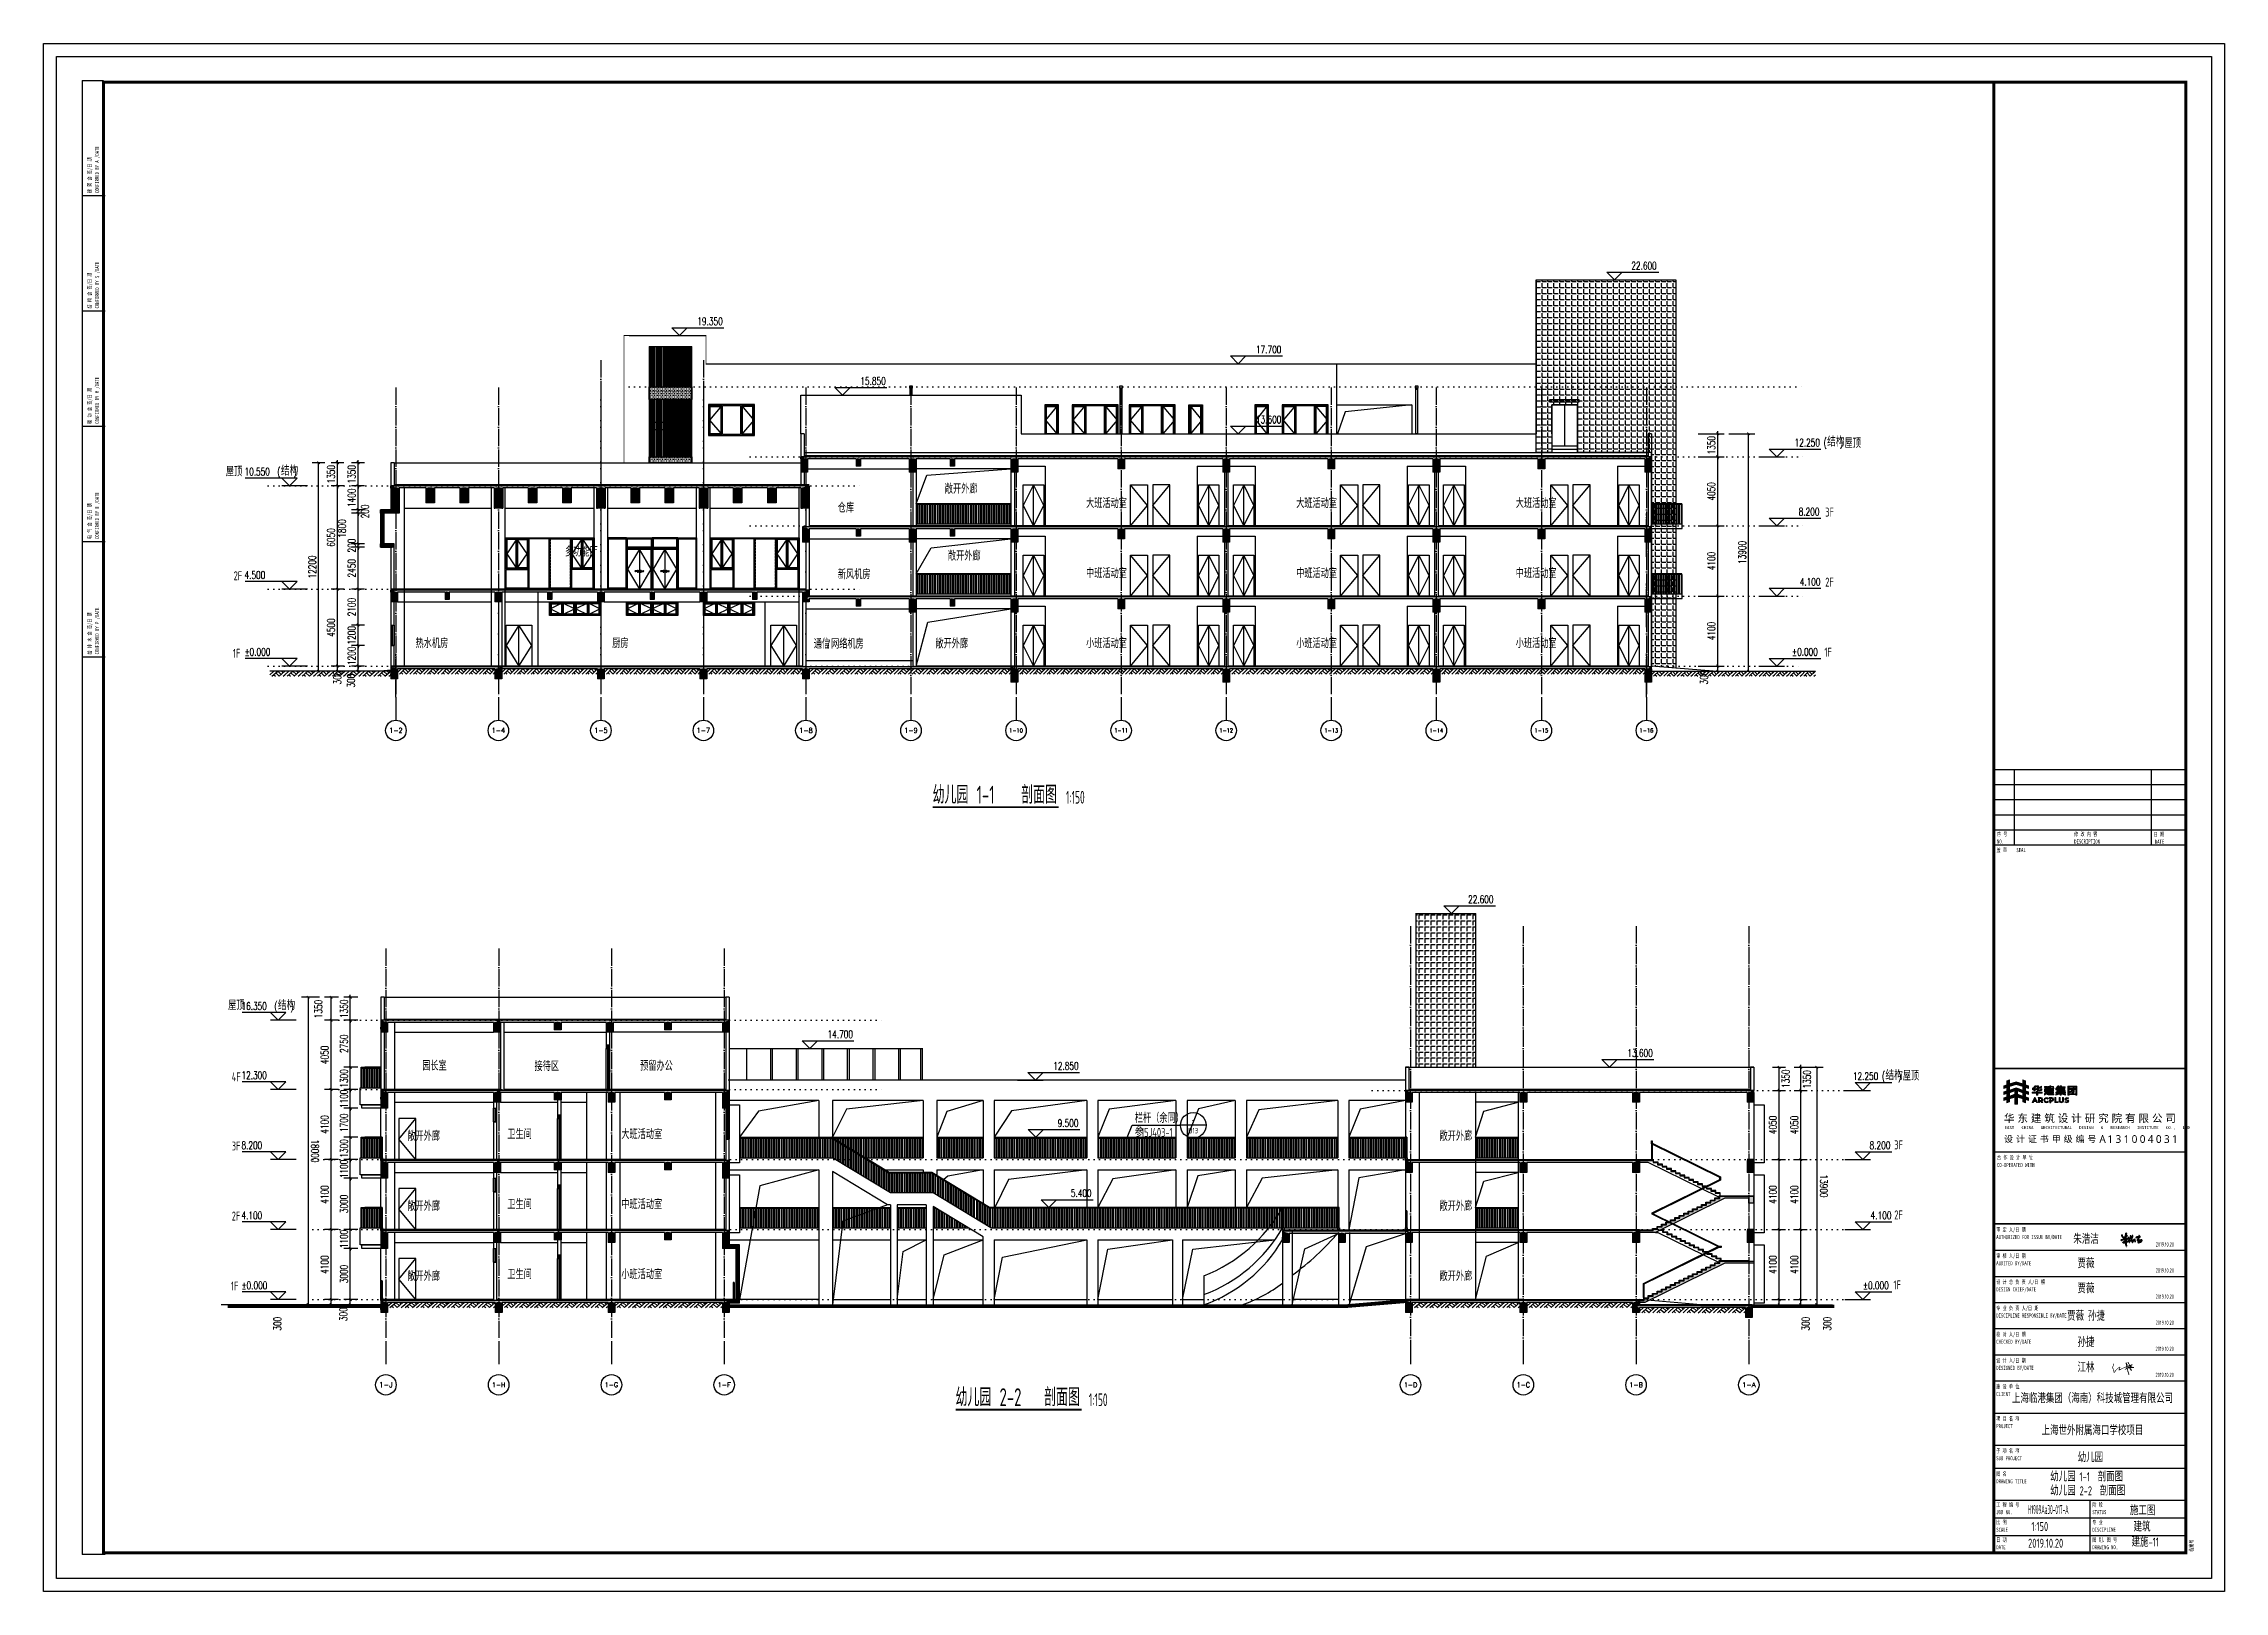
# Model space of a CAD drawing. Header units: millimetres. Extents: x -1048436 to -185795, y -983427 to 400387.
# Drawn here: x -773313 to -645663, y -983427 to -892827 of the extents above; entities that cross this region are included whole.
import ezdxf
from ezdxf.enums import TextEntityAlignment as Align

# ---------------------------------------------------------------- set-up
doc = ezdxf.new("R2010")
doc.units = ezdxf.units.MM
doc.header["$LTSCALE"] = 500
for name, pattern in [('1#游泳馆轴网$0$DOTE', [2.42, 2, -0.2, 0.02, -0.2]), ('A-FP_05$0$pln_L5$0$Col_L4$0$PHANTOM', [63.5, 31.75, -6.35, 6.35, -6.35, 6.35, -6.35]), ('DASH', [0.35, 0.25, -0.1]), ('DOT', [6.35, 0, -6.35])]:
    doc.linetypes.add(name, pattern=pattern)
for name, color, linetype in [('1#游泳馆轴网$0$建-轴线', 1, '1#游泳馆轴网$0$DOTE'), ('2017_11-sheet-L2$0$C-SHET-TTLB', 11, 'Continuous'), ('2017_11-sheet-LOGO$0$C-SHET-TTLB', 11, 'Continuous'), ('2017_11-sheet-R$0$C-SHET-TTLB', 11, 'Continuous'), ('2017_11-sheet-R2$0$C-SHET-TTLB', 11, 'Continuous'), ('AXIS', 3, 'Continuous'), ('AXIS_TEXT', 7, 'Continuous'), ('C-SHET-TTLB', 11, 'Continuous'), ('DIM_ELEV', 3, 'Continuous'), ('PROMPT', 1, 'Continuous'), ('PUB_DIM', 3, 'Continuous'), ('PUB_TEXT', 7, 'Continuous'), ('WINDOW', 4, 'Continuous'), ('建-填充', 9, 'Continuous'), ('建-墙', 254, 'Continuous'), ('建-墙-完成面', 95, 'Continuous'), ('建-文字', 4, 'Continuous'), ('建-楼梯-扶手栏杆', 3, 'Continuous'), ('建-看线', 8, 'Continuous'), ('建-窗', 135, 'Continuous'), ('建-符号', 13, 'Continuous'), ('楼层虚线', 1, 'Continuous'), ('通-图框-文字', 4, 'Continuous')]:
    doc.layers.add(name, color=color, linetype=linetype)
doc.styles.add('2017_11-sheet-L2$0$SHEET-ECADI', font='simhei.ttf', dxfattribs={"width": 0.7})
doc.styles.add('2017_11-sheet-LOGO$0$微软雅黑L', font='')
doc.styles.add('2017_11-sheet-LOGO$0$黑体', font='simhei.ttf')
doc.styles.add('2017_11-sheet-R$0$SHEET-ECADI', font='simhei.ttf', dxfattribs={"width": 0.7})
doc.styles.add('2017_11-sheet-R2$0$SHEET-ECADI', font='simhei.ttf', dxfattribs={"width": 0.7})
doc.styles.add('_TCH_AXIS', font='COMPLEX', dxfattribs={"bigfont": 'GBCBIG'})
doc.styles.add('_TCH_DIM', font='SIMPLEX', dxfattribs={"bigfont": 'GBCBIG'})
doc.styles.add('_TCH_DIM_T3', font='SIMPLEX', dxfattribs={"width": 0.705882, "bigfont": 'GBCBIG'})
doc.styles.add('ECADI', font='hzs.shx', dxfattribs={"width": 0.7, "bigfont": 'hztxt.shx'})
doc.styles.add('XD2008', font='xd-hzs.shx', dxfattribs={"width": 0.7, "bigfont": 'xd-hztxt.shx'})
doc.styles.add('法文字体', font='tssdeng1.shx', dxfattribs={"width": 0.7, "bigfont": '@extfont2.shx'})
doc.styles.get('2017_11-sheet-LOGO$0$微软雅黑L').set_extended_font_data('Microsoft YaHei Light')
doc.dimstyles.new('_TCH_ARCH&&150', dxfattribs={"dimtxt": 446.25, "dimasz": 150, "dimexe": 375, "dimexo": 450, "dimgap": 150, "dimtad": 1, "dimdec": 0, "dimzin": 0, "dimdsep": 46, "dimtxsty": '_TCH_DIM_T3', "dimblk": 'ARCHTICK', "dimcen": 0.09, "dimclrt": 7, "dimazin": 2, "dimtfac": 1, "dimtdec": 0, "dimtix": 1, "dimtmove": 2, "dimatfit": 3, "dimldrblk": 'ARCHTICK', "dimfxl": 1, "dimtolj": 1, "dimtzin": 0, "dimarcsym": 0})

msp = doc.modelspace()

# ---------------------------------------------------------------- texts
at = {"layer": 'AXIS_TEXT', "style": '_TCH_AXIS'}
for s, height, p, p2 in [('1-2', 299.63, (-753084.5, -933180.3), (-752299.8, -933180.3)), ('1-4', 290.39, (-747086.2, -933175.7), (-746298, -933175.7)), ('1-5', 299.63, (-741084.5, -933180.3), (-740299.8, -933180.3)), ('1-7', 299.63, (-735084.5, -933180.3), (-734299.8, -933180.3)), ('1-8', 299.63, (-729084.5, -933180.3), (-728299.8, -933180.3)), ('1-9', 299.63, (-722934.5, -933180.3), (-722149.8, -933180.3)), ('1-10', 241.37, (-716794.4, -933151.2), (-715989.8, -933151.2)), ('1-11', 258.24, (-710641.8, -933159.6), (-709842.5, -933159.6)), ('1-12', 241.37, (-704494.4, -933151.2), (-703689.8, -933151.2)), ('1-13', 241.37, (-698344.4, -933151.2), (-697539.8, -933151.2)), ('1-14', 235.2, (-692195.3, -933148.1), (-691388.9, -933148.1)), ('1-15', 241.37, (-686044.4, -933151.2), (-685239.8, -933151.2)), ('1-16', 241.37, (-679894.4, -933151.2), (-679089.8, -933151.2)), ('1-J', 314.55, (-753665.8, -971492.4), (-752887, -971492.4)), ('1-H', 273.43, (-747073.5, -971471.9), (-746279.3, -971471.9)), ('1-G', 281.67, (-740472.1, -971476), (-739680.7, -971476)), ('1-F', 290.39, (-733870.5, -971480.3), (-733082.3, -971480.3)), ('1-D', 285.97, (-693694.9, -971478.1), (-692905.1, -971478.1)), ('1-C', 294.94, (-687093.2, -971482.6), (-686306.7, -971482.6)), ('1-B', 285.97, (-680494.9, -971478.1), (-679705.1, -971478.1)), ('1-A', 281.67, (-673895.7, -971476), (-673104.3, -971476))]:
    msp.add_text(s, height=height, dxfattribs=at).set_placement(p, p2, align=Align.FIT)
at = {"layer": 'PUB_TEXT'}
for s, height, style, width, p in [('22.600', 446.25, '_TCH_DIM', 0.705882, (-680377.5, -906053.9)), ('19.350', 446.25, '_TCH_DIM', 0.705882, (-735048, -909303.9)), ('17.700', 446.25, '_TCH_DIM', 0.705882, (-702349.6, -910953.9)), ('15.850', 446.25, '_TCH_DIM', 0.705882, (-725504.9, -912803.9)), ('13.600', 446.25, '_TCH_DIM', 0.705882, (-702349.6, -915053.9)), ('12.250', 446.25, '_TCH_DIM', 0.705882, (-670820.2, -916403.9)), ('(', 446.2, '_TCH_DIM', 0.705882, (-669125.2, -916403.9)), (')', 446.2, '_TCH_DIM', 0.705882, (-668178, -916403.9)), ('屋顶', 525, 'XD2008', 0.7, (-667894.4, -916491.9)), ('屋顶', 525, 'XD2008', 0.7, (-762645, -918152.4)), ('10.550', 446.25, '_TCH_DIM', 0.705882, (-761552.5, -918103.9)), ('(', 446.2, '_TCH_DIM', 0.705882, (-759632.5, -918103.9)), (')', 446.2, '_TCH_DIM', 0.705882, (-758685.3, -918103.9)), ('8.200', 446.25, '_TCH_DIM', 0.705882, (-670580.2, -920453.9)), ('3F', 525, 'XD2008', 0.7, (-669027.4, -920513.1)), ('2F', 525, 'XD2008', 0.7, (-762188.9, -924239.9)), ('4.500', 446.25, '_TCH_DIM', 0.705882, (-761552.5, -924153.9)), ('4.100', 446.25, '_TCH_DIM', 0.705882, (-670520.2, -924553.9)), ('2F', 525, 'XD2008', 0.7, (-669027.4, -924613.1)), ('1F', 525, 'XD2008', 0.7, (-762235.2, -928779.6)), ('%%P0.000', 446.25, '_TCH_DIM', 0.705882, (-761552.5, -928653.9)), ('%%P0.000', 446.25, '_TCH_DIM', 0.705882, (-670970.2, -928653.9)), ('1F', 525, 'XD2008', 0.7, (-669073.7, -928713.1)), ('幼儿园', 1050, 'XD2008', 0.7, (-721274.9, -937317.4)), ('1-1', 1050, 'XD2008', 0.7, (-718699.5, -937317.4)), ('剖面图', 1050, 'XD2008', 0.7, (-716093, -937317.4)), ('1:150', 750, '法文字体', 0.56, (-713472.1, -937317.4)), ('22.600', 446.25, '_TCH_DIM', 0.705882, (-689928.8, -943140.6)), ('屋顶', 525, 'XD2008', 0.7, (-762512.7, -949392.5)), ('16.350', 446.25, '_TCH_DIM', 0.705882, (-761731.1, -949390.6)), ('(', 446.2, '_TCH_DIM', 0.705882, (-759811.1, -949390.6)), (')', 446.2, '_TCH_DIM', 0.705882, (-758863.9, -949390.6)), ('14.700', 446.25, '_TCH_DIM', 0.705882, (-727425.1, -951040.6)), ('13.600', 446.25, '_TCH_DIM', 0.705882, (-680608.5, -952140.6)), ('4F', 525, 'XD2008', 0.7, (-762301, -953569.7)), ('12.300', 446.25, '_TCH_DIM', 0.705882, (-761731.1, -953440.6)), ('12.850', 446.25, '_TCH_DIM', 0.705882, (-714214.5, -952890.6)), ('12.250', 446.25, '_TCH_DIM', 0.705882, (-667407, -953490.6)), ('(', 446.2, '_TCH_DIM', 0.705882, (-665712, -953490.6)), (')', 446.2, '_TCH_DIM', 0.705882, (-664764.8, -953490.6)), ('屋顶', 525, 'XD2008', 0.7, (-664487.9, -953518.1)), ('9.500', 446.25, '_TCH_DIM', 0.705882, (-713956.4, -956240.6)), ('3F', 525, 'XD2008', 0.7, (-762301, -957619.7)), ('8.200', 446.25, '_TCH_DIM', 0.705882, (-761731.1, -957540.6)), ('8.200', 446.25, '_TCH_DIM', 0.705882, (-666429.4, -957540.6)), ('3F', 525, 'XD2008', 0.7, (-664984.4, -957549.8)), ('5.400', 446.25, '_TCH_DIM', 0.705882, (-713185.8, -960340.6)), ('2F', 525, 'XD2008', 0.7, (-762301, -961719.7)), ('4.100', 446.25, '_TCH_DIM', 0.705882, (-761731.1, -961640.6)), ('4.100', 446.25, '_TCH_DIM', 0.705882, (-666369.4, -961640.6)), ('2F', 525, 'XD2008', 0.7, (-664984.4, -961649.8)), ('1F', 525, 'XD2008', 0.7, (-762347.3, -965819.7)), ('%%P0.000', 446.25, '_TCH_DIM', 0.705882, (-761731.1, -965740.6)), ('%%P0.000', 446.25, '_TCH_DIM', 0.705882, (-666819.4, -965740.6)), ('1F', 525, 'XD2008', 0.7, (-665030.7, -965749.8)), ('幼儿园', 1050, 'XD2008', 0.7, (-719934.7, -972584.5)), ('2-2', 1050, 'XD2008', 0.7, (-717359.3, -972584.5)), ('剖面图', 1050, 'XD2008', 0.7, (-714752.7, -972584.5)), ('1:150', 750, '法文字体', 0.56, (-712131.8, -972584.5))]:
    msp.add_text(s, height=height, dxfattribs=dict(at, style=style, width=width)).set_placement(p)
at = {"layer": 'PUB_TEXT', "style": '_TCH_DIM'}
for p in [(-668915.2, -916403.9), (-759422.5, -918103.9), (-759601.1, -949390.6), (-665502, -953490.6)]:
    msp.add_text('结构', height=506.38, dxfattribs=at).set_placement(p)
at = {"layer": '建-文字', "style": 'XD2008', "width": 0.7}
for s, p in [('敞开外廊', (-720558.9, -919167.8)), ('仓库', (-726825.4, -920275.6)), ('大班活动室', (-712292.9, -920007)), ('大班活动室', (-699992.9, -920007)), ('大班活动室', (-687142.9, -920007)), ('多功能厅', (-742794.8, -922843)), ('敞开外廊', (-720378.8, -923086.2)), ('新风机房', (-726825.4, -924173.4)), ('中班活动室', (-712292.9, -924107)), ('中班活动室', (-699992.9, -924107)), ('中班活动室', (-687142.9, -924107)), ('热水机房', (-751541.2, -928207)), ('厨房', (-740031.2, -928207)), ('通信', (-728235.3, -928238.3)), ('/', (-727500.3, -928238.3)), ('网络机房', (-727217.6, -928238.3)), ('敞开外廊', (-721112.5, -928226.7)), ('小班活动室', (-712292.9, -928207)), ('小班活动室', (-699992.9, -928207)), ('小班活动室', (-687142.9, -928207)), ('园长室', (-751150.2, -952935.5)), ('接待区', (-744577.9, -952961.5)), ('预留办公', (-738395.2, -952943)), ('栏杆（余同）', (-709438.9, -955996.6)), ('敞开外廊', (-752022.3, -957050)), ('卫生间', (-746166.7, -956943.5)), ('大班活动室', (-739496.1, -956943.5)), ('参', (-709438.9, -956824.2)), ('15J403-1', (-709071.4, -956824.2)), ('敞开外廊', (-691603.5, -957050)), ('敞开外廊', (-752022.3, -961150)), ('卫生间', (-746166.7, -961043.5)), ('中班活动室', (-739496.1, -961043.5)), ('敞开外廊', (-691603.5, -961150)), ('敞开外廊', (-752022.3, -965250)), ('卫生间', (-746166.7, -965143.5)), ('小班活动室', (-739496.1, -965143.5)), ('敞开外廊', (-691603.5, -965250))]:
    msp.add_text(s, height=525, dxfattribs=at).set_placement(p)
at = {"layer": '建-文字', "style": 'XD2008'}
for s, height, width, p, p2 in [('-', 400.2, 0.962963, (-706114.1, -956008.3), (-705927.4, -956008.3)), ('D13', 314.27, 1.238095, (-706308.8, -956611.4), (-705732.7, -956611.4))]:
    msp.add_text(s, height=height, dxfattribs=dict(at, width=width)).set_placement(p, p2, align=Align.FIT)
at = {"layer": '通-图框-文字', "style": 'ECADI', "width": 0.7}
for s, p in [('幼儿园 1-1  剖面图', (-655857.7, -976982.2)), ('幼儿园 2-2  剖面图', (-655857.7, -977802.5)), ('1:150', (-656954.8, -979889.4)), ('建施-11', (-651095.7, -980803.4))]:
    msp.add_text(s, height=525, dxfattribs=at).set_placement(p)

# ---------------------------------------------------------------- blocks, each defined once
blk = doc.blocks.new('2017_11-sheet-LOGO', base_point=(415.29, 161.49))
at = {"layer": '2017_11-sheet-LOGO$0$C-SHET-TTLB'}
h = blk.add_hatch(color=256, dxfattribs=at)
h.dxf.hatch_style = 2
h.paths.add_polyline_path([(353.5, 186.28), (353.5, 187.34), (352.39, 187.7), (352.39, 189.28), (351.38, 189.61), (351.38, 188.03), (348.74, 188.89), (346.1, 188.03), (346.1, 189.61), (345.09, 189.28), (345.09, 187.7), (343.98, 187.34), (343.98, 186.28), (345.09, 186.64), (345.09, 185.33), (343.98, 184.97), (343.98, 183.91), (345.09, 184.27), (345.09, 182.96), (343.98, 182.6), (343.98, 181.54), (345.09, 181.9), (345.09, 180.69), (346.1, 181.02), (346.1, 182.22), (348.24, 182.92), (348.24, 180.09), (349.25, 180.09), (349.25, 182.92), (351.38, 182.22), (351.38, 181.02), (352.39, 180.69), (352.39, 181.9), (353.5, 181.54), (353.5, 182.6), (352.39, 182.96), (352.39, 184.27), (353.5, 183.91), (353.5, 184.97), (352.39, 185.33), (352.39, 186.64)])
h.paths.add_polyline_path([(346.1, 183.29), (346.1, 184.6), (348.24, 185.29), (348.24, 183.98)])
h.paths.add_polyline_path([(351.38, 183.29), (349.25, 183.98), (349.25, 185.29), (351.38, 184.6)])
h.paths.add_polyline_path([(351.38, 185.66), (348.74, 186.52), (346.1, 185.66), (346.1, 186.97), (348.74, 187.82), (348.75, 187.82), (351.38, 186.97)])
h = blk.add_hatch(color=256, dxfattribs=at)
h.dxf.hatch_style = 2
edge = h.paths.add_edge_path()
edge.add_spline(control_points=[(355.08, 185.72), (355.08, 185.72), (355.08, 186.24), (355.08, 186.24), (355.5, 186.52), (355.85, 186.84), (356.11, 187.3), (356.11, 187.3), (356.63, 187.3), (356.63, 187.3), (356.51, 187.08), (356.29, 186.75), (356.14, 186.59), (356.14, 186.59), (356.14, 185.28), (356.14, 185.28), (356.14, 185.28), (355.69, 185.28), (355.69, 185.28), (355.69, 185.28), (355.69, 186.12), (355.69, 186.12), (355.54, 186), (355.3, 185.84), (355.08, 185.72)], knot_values=[0, 0, 0, 0, 1, 1, 1, 2, 2, 2, 3, 3, 3, 4, 4, 4, 5, 5, 5, 6, 6, 6, 7, 7, 7, 8, 8, 8, 8], degree=3, periodic=0)
h.paths.add_polyline_path([(355.03, 184.43), (355.03, 184.87), (356.72, 184.87), (356.72, 185.2), (357.2, 185.2), (357.2, 184.87), (358.89, 184.87), (358.89, 184.43), (357.2, 184.43), (357.2, 183.71), (356.72, 183.71), (356.72, 184.43)])
edge = h.paths.add_edge_path()
edge.add_spline(control_points=[(356.32, 185.72), (356.32, 185.72), (356.32, 186.14), (356.32, 186.14), (356.57, 186.22), (356.77, 186.28), (357, 186.39), (357, 186.39), (357, 187.3), (357, 187.3), (357, 187.3), (357.47, 187.3), (357.47, 187.3), (357.47, 187.3), (357.47, 186.58), (357.47, 186.58), (357.83, 186.74), (358.31, 186.99), (358.62, 187.19), (358.62, 187.19), (358.62, 186.71), (358.62, 186.71), (358.21, 186.45), (357.91, 186.32), (357.47, 186.13), (357.47, 186.13), (357.47, 185.95), (357.47, 185.95), (357.47, 185.78), (357.55, 185.72), (357.73, 185.72), (357.73, 185.72), (358.04, 185.72), (358.04, 185.72), (358.21, 185.72), (358.32, 185.77), (358.32, 185.92), (358.32, 186.03), (358.32, 186.17), (358.32, 186.17), (358.32, 186.17), (358.73, 186.17), (358.73, 186.17), (358.73, 186.17), (358.73, 185.94), (358.73, 185.78), (358.73, 185.47), (358.43, 185.31), (358.14, 185.31), (358.14, 185.31), (357.54, 185.31), (357.54, 185.31), (357.2, 185.31), (357, 185.47), (357, 185.86), (357, 185.86), (357, 185.94), (357, 185.94), (356.93, 185.91), (356.38, 185.74), (356.32, 185.72)], knot_values=[0, 0, 0, 0, 1, 1, 1, 2, 2, 2, 3, 3, 3, 4, 4, 4, 5, 5, 5, 6, 6, 6, 7, 7, 7, 8, 8, 8, 9, 9, 9, 10, 10, 10, 11, 11, 11, 12, 12, 12, 13, 13, 13, 14, 14, 14, 15, 15, 15, 16, 16, 16, 17, 17, 17, 18, 18, 18, 19, 19, 19, 20, 20, 20, 20], degree=3, periodic=0)
h = blk.add_hatch(color=256, dxfattribs=at)
h.dxf.hatch_style = 2
edge = h.paths.add_edge_path()
edge.add_spline(control_points=[(360.96, 186.18), (360.96, 186.18), (360.96, 186.52), (360.96, 186.52), (360.96, 186.52), (361.85, 186.52), (361.85, 186.52), (361.85, 186.52), (361.85, 186.73), (361.85, 186.73), (361.85, 186.73), (361.09, 186.73), (361.09, 186.73), (361.09, 186.73), (361.09, 187.06), (361.09, 187.06), (361.09, 187.06), (361.85, 187.06), (361.85, 187.06), (361.85, 187.06), (361.85, 187.34), (361.85, 187.34), (361.85, 187.34), (362.29, 187.34), (362.29, 187.34), (362.29, 187.34), (362.29, 187.06), (362.29, 187.06), (362.29, 187.06), (363.33, 187.06), (363.33, 187.06), (363.33, 187.06), (363.33, 186.52), (363.33, 186.52), (363.33, 186.52), (363.46, 186.52), (363.46, 186.52), (363.46, 186.52), (363.46, 186.18), (363.46, 186.18), (363.46, 186.18), (363.33, 186.18), (363.33, 186.18), (363.33, 186.18), (363.33, 185.64), (363.33, 185.64), (363.33, 185.64), (362.29, 185.64), (362.29, 185.64), (362.29, 185.64), (362.29, 185.41), (362.29, 185.41), (362.29, 185.41), (363.33, 185.41), (363.33, 185.41), (363.33, 185.41), (363.33, 185.06), (363.33, 185.06), (363.33, 185.06), (362.29, 185.06), (362.29, 185.06), (362.29, 185.06), (362.29, 184.83), (362.29, 184.83), (362.29, 184.83), (363.33, 184.83), (363.33, 184.83), (363.33, 184.83), (363.33, 184.5), (363.33, 184.5), (363.33, 184.5), (362.29, 184.5), (362.29, 184.5), (362.29, 184.5), (362.29, 184.18), (362.29, 184.18), (362.29, 184.18), (363.46, 184.18), (363.46, 184.18), (363.46, 184.18), (363.46, 183.81), (363.46, 183.81), (363.46, 183.81), (361.69, 183.81), (361.69, 183.81), (361.08, 183.81), (360.62, 183.94), (360.39, 184.17), (360.2, 183.99), (359.94, 183.79), (359.78, 183.71), (359.78, 183.71), (359.78, 184.23), (359.78, 184.23), (359.89, 184.29), (359.97, 184.37), (360.09, 184.49), (359.94, 184.74), (359.79, 185.06), (359.7, 185.33), (359.7, 185.33), (360.12, 185.33), (360.12, 185.33), (360.18, 185.16), (360.23, 185.01), (360.31, 184.87), (360.41, 185.09), (360.46, 185.34), (360.48, 185.62), (360.48, 185.62), (359.81, 185.62), (359.81, 185.62), (359.81, 185.62), (359.81, 185.97), (359.81, 185.97), (359.81, 185.97), (360.43, 186.7), (360.43, 186.7), (360.43, 186.7), (359.78, 186.7), (359.78, 186.7), (359.78, 186.7), (359.78, 187.07), (359.78, 187.07), (359.78, 187.07), (360.9, 187.07), (360.9, 187.07), (360.9, 187.07), (360.9, 186.69), (360.9, 186.69), (360.9, 186.69), (360.27, 185.96), (360.27, 185.96), (360.27, 185.96), (360.9, 185.96), (360.9, 185.96), (360.9, 185.96), (360.9, 185.8), (360.9, 185.8), (360.87, 185.23), (360.75, 184.82), (360.59, 184.5), (360.81, 184.27), (361.19, 184.17), (361.73, 184.18), (361.75, 184.18), (361.82, 184.18), (361.85, 184.18), (361.85, 184.18), (361.85, 184.5), (361.85, 184.5), (361.85, 184.5), (360.96, 184.5), (360.96, 184.5), (360.96, 184.5), (360.96, 184.83), (360.96, 184.83), (360.96, 184.83), (361.85, 184.83), (361.85, 184.83), (361.85, 184.83), (361.85, 185.06), (361.85, 185.06), (361.85, 185.06), (361.09, 185.06), (361.09, 185.06), (361.09, 185.06), (361.09, 185.41), (361.09, 185.41), (361.09, 185.41), (361.85, 185.41), (361.85, 185.41), (361.85, 185.41), (361.85, 185.64), (361.85, 185.64), (361.85, 185.64), (361.09, 185.64), (361.09, 185.64), (361.09, 185.64), (361.09, 185.97), (361.09, 185.97), (361.09, 185.97), (361.85, 185.97), (361.85, 185.97), (361.85, 185.97), (361.85, 186.18), (361.85, 186.18), (361.85, 186.18), (360.96, 186.18), (360.96, 186.18)], knot_values=[0, 0, 0, 0, 1, 1, 1, 2, 2, 2, 3, 3, 3, 4, 4, 4, 5, 5, 5, 6, 6, 6, 7, 7, 7, 8, 8, 8, 9, 9, 9, 10, 10, 10, 11, 11, 11, 12, 12, 12, 13, 13, 13, 14, 14, 14, 15, 15, 15, 16, 16, 16, 17, 17, 17, 18, 18, 18, 19, 19, 19, 20, 20, 20, 21, 21, 21, 22, 22, 22, 23, 23, 23, 24, 24, 24, 25, 25, 25, 26, 26, 26, 27, 27, 27, 28, 28, 28, 29, 29, 29, 30, 30, 30, 31, 31, 31, 32, 32, 32, 33, 33, 33, 34, 34, 34, 35, 35, 35, 36, 36, 36, 37, 37, 37, 38, 38, 38, 39, 39, 39, 40, 40, 40, 41, 41, 41, 42, 42, 42, 43, 43, 43, 44, 44, 44, 45, 45, 45, 46, 46, 46, 47, 47, 47, 48, 48, 48, 49, 49, 49, 50, 50, 50, 51, 51, 51, 52, 52, 52, 53, 53, 53, 54, 54, 54, 55, 55, 55, 56, 56, 56, 57, 57, 57, 58, 58, 58, 59, 59, 59, 60, 60, 60, 61, 61, 61, 62, 62, 62, 63, 63, 63, 63], degree=3, periodic=0)
h.paths.add_polyline_path([(362.93, 186.73), (362.29, 186.73), (362.29, 186.52), (362.93, 186.52)])
h.paths.add_polyline_path([(362.29, 186.18), (362.29, 185.97), (362.93, 185.97), (362.93, 186.18)])
h = blk.add_hatch(color=256, dxfattribs=at)
h.dxf.hatch_style = 2
edge = h.paths.add_edge_path()
edge.add_spline(control_points=[(364.61, 184.96), (364.61, 184.96), (364.61, 186.07), (364.61, 186.07), (364.57, 186), (364.3, 185.8), (364.22, 185.76), (364.22, 185.76), (364.22, 186.26), (364.22, 186.26), (364.57, 186.53), (364.84, 186.95), (365, 187.29), (365, 187.29), (365.46, 187.29), (365.46, 187.29), (365.44, 187.25), (365.41, 187.2), (365.37, 187.12), (365.32, 187.04), (365.28, 186.98), (365.26, 186.95), (365.26, 186.95), (366.09, 186.95), (366.09, 186.95), (366.09, 186.95), (365.9, 187.3), (365.9, 187.3), (365.9, 187.3), (366.4, 187.3), (366.4, 187.3), (366.4, 187.3), (366.6, 186.95), (366.6, 186.95), (366.6, 186.95), (367.86, 186.95), (367.86, 186.95), (367.86, 186.95), (367.86, 186.64), (367.86, 186.64), (367.86, 186.64), (366.56, 186.64), (366.56, 186.64), (366.56, 186.64), (366.56, 186.41), (366.56, 186.41), (366.56, 186.41), (367.78, 186.41), (367.78, 186.41), (367.78, 186.41), (367.78, 186.12), (367.78, 186.12), (367.78, 186.12), (366.56, 186.12), (366.56, 186.12), (366.56, 186.12), (366.56, 185.91), (366.56, 185.91), (366.56, 185.91), (367.78, 185.91), (367.78, 185.91), (367.78, 185.91), (367.78, 185.62), (367.78, 185.62), (367.78, 185.62), (366.56, 185.62), (366.56, 185.62), (366.56, 185.62), (366.56, 185.41), (366.56, 185.41), (366.56, 185.41), (367.86, 185.41), (367.86, 185.41), (367.86, 185.41), (367.86, 185.1), (367.86, 185.1), (367.86, 185.1), (365.07, 185.1), (365.07, 185.1), (365.07, 185.1), (365.07, 184.96), (365.07, 184.96), (365.07, 184.96), (364.61, 184.96), (364.61, 184.96)], knot_values=[0, 0, 0, 0, 1, 1, 1, 2, 2, 2, 3, 3, 3, 4, 4, 4, 5, 5, 5, 6, 6, 6, 7, 7, 7, 8, 8, 8, 9, 9, 9, 10, 10, 10, 11, 11, 11, 12, 12, 12, 13, 13, 13, 14, 14, 14, 15, 15, 15, 16, 16, 16, 17, 17, 17, 18, 18, 18, 19, 19, 19, 20, 20, 20, 21, 21, 21, 22, 22, 22, 23, 23, 23, 24, 24, 24, 25, 25, 25, 26, 26, 26, 27, 27, 27, 28, 28, 28, 28], degree=3, periodic=0)
edge = h.paths.add_edge_path()
edge.add_spline(control_points=[(364.25, 184.45), (364.25, 184.45), (364.25, 184.8), (364.25, 184.8), (364.25, 184.8), (365.88, 184.8), (365.88, 184.8), (365.88, 184.8), (365.88, 185), (365.88, 185), (365.88, 185), (366.33, 185), (366.33, 185), (366.33, 185), (366.33, 184.8), (366.33, 184.8), (366.33, 184.8), (367.97, 184.8), (367.97, 184.8), (367.97, 184.8), (367.97, 184.45), (367.97, 184.45), (367.97, 184.45), (366.72, 184.45), (366.72, 184.45), (367.04, 184.26), (367.4, 184.15), (367.97, 184.05), (367.97, 184.05), (367.97, 183.71), (367.97, 183.71), (367.35, 183.8), (366.69, 183.98), (366.33, 184.28), (366.33, 184.28), (366.33, 183.71), (366.33, 183.71), (366.33, 183.71), (365.88, 183.71), (365.88, 183.71), (365.88, 183.71), (365.88, 184.28), (365.88, 184.28), (365.58, 184.02), (364.83, 183.8), (364.25, 183.71), (364.25, 183.71), (364.25, 184.07), (364.25, 184.07), (364.84, 184.18), (365.15, 184.27), (365.49, 184.45), (365.49, 184.45), (364.25, 184.45), (364.25, 184.45)], knot_values=[0, 0, 0, 0, 1, 1, 1, 2, 2, 2, 3, 3, 3, 4, 4, 4, 5, 5, 5, 6, 6, 6, 7, 7, 7, 8, 8, 8, 9, 9, 9, 10, 10, 10, 11, 11, 11, 12, 12, 12, 13, 13, 13, 14, 14, 14, 15, 15, 15, 16, 16, 16, 17, 17, 17, 18, 18, 18, 18], degree=3, periodic=0)
h.paths.add_polyline_path([(365.07, 186.64), (365.07, 186.41), (366.1, 186.41), (366.1, 186.64)])
h.paths.add_polyline_path([(365.07, 186.12), (365.07, 185.91), (366.1, 185.91), (366.1, 186.12)])
h.paths.add_polyline_path([(365.07, 185.62), (365.07, 185.41), (366.1, 185.41), (366.1, 185.62)])
h = blk.add_hatch(color=256, dxfattribs=at)
h.dxf.hatch_style = 2
h.paths.add_polyline_path([(355.96, 182.68), (355.03, 180.73), (355.45, 180.73), (355.62, 181.13), (356.49, 181.13), (356.67, 180.73), (357.09, 180.73), (356.16, 182.68)])
h.paths.add_polyline_path([(355.76, 181.46), (356.06, 182.1), (356.35, 181.46)])
h = blk.add_hatch(color=256, dxfattribs=at)
h.dxf.hatch_style = 2
edge = h.paths.add_edge_path()
edge.add_spline(control_points=[(359.12, 181.98), (359.12, 182.34), (358.93, 182.68), (358.36, 182.68), (358.36, 182.68), (357.56, 182.68), (357.56, 182.68), (357.56, 182.68), (357.49, 182.68), (357.49, 182.68), (357.49, 182.68), (357.3, 182.68), (357.3, 182.68), (357.3, 182.68), (357.41, 182.34), (357.41, 182.34), (357.41, 182.34), (357.49, 182.34), (357.49, 182.34), (357.49, 182.34), (357.49, 181.56), (357.49, 181.56), (357.49, 181.56), (357.3, 181.56), (357.3, 181.56), (357.3, 181.56), (357.41, 181.23), (357.41, 181.23), (357.41, 181.23), (357.49, 181.23), (357.49, 181.23), (357.49, 181.23), (357.49, 180.73), (357.49, 180.73), (357.49, 180.73), (357.89, 180.73), (357.89, 180.73), (357.89, 180.73), (357.89, 181.23), (357.89, 181.23), (357.89, 181.23), (358.25, 181.23), (358.25, 181.23), (358.28, 181.23), (358.3, 181.23), (358.33, 181.24), (358.33, 181.24), (358.7, 180.73), (358.7, 180.73), (358.7, 180.73), (359.18, 180.73), (359.18, 180.73), (359.18, 180.73), (358.72, 181.31), (358.72, 181.31), (358.98, 181.42), (359.12, 181.65), (359.12, 181.98)], knot_values=[0, 0, 0, 0, 1, 1, 1, 2, 2, 2, 3, 3, 3, 4, 4, 4, 5, 5, 5, 6, 6, 6, 7, 7, 7, 8, 8, 8, 9, 9, 9, 10, 10, 10, 11, 11, 11, 12, 12, 12, 13, 13, 13, 14, 14, 14, 15, 15, 15, 16, 16, 16, 17, 17, 17, 18, 18, 18, 19, 19, 19, 19], degree=3, periodic=0)
edge = h.paths.add_edge_path()
edge.add_spline(control_points=[(358.24, 181.56), (358.24, 181.56), (357.89, 181.56), (357.89, 181.56), (357.89, 181.56), (357.89, 182.34), (357.89, 182.34), (357.89, 182.34), (358.29, 182.34), (358.29, 182.34), (358.6, 182.34), (358.7, 182.15), (358.7, 181.95), (358.7, 181.72), (358.55, 181.56), (358.24, 181.56)], knot_values=[0, 0, 0, 0, 1, 1, 1, 2, 2, 2, 3, 3, 3, 4, 4, 4, 5, 5, 5, 5], degree=3, periodic=0)
h = blk.add_hatch(color=256, dxfattribs=at)
h.dxf.hatch_style = 2
edge = h.paths.add_edge_path()
edge.add_spline(control_points=[(360.56, 182.33), (360.73, 182.33), (360.88, 182.26), (360.99, 182.15), (360.99, 182.15), (361.37, 182.33), (361.37, 182.33), (361.18, 182.56), (360.89, 182.7), (360.56, 182.7), (360, 182.7), (359.53, 182.26), (359.53, 181.7), (359.53, 181.15), (360, 180.71), (360.56, 180.71), (360.89, 180.71), (361.18, 180.85), (361.37, 181.08), (361.37, 181.08), (360.99, 181.26), (360.99, 181.26), (360.88, 181.15), (360.73, 181.08), (360.56, 181.08), (360.22, 181.08), (359.94, 181.34), (359.94, 181.7), (359.94, 182.08), (360.22, 182.33), (360.56, 182.33)], knot_values=[0, 0, 0, 0, 1, 1, 1, 2, 2, 2, 3, 3, 3, 4, 4, 4, 5, 5, 5, 6, 6, 6, 7, 7, 7, 8, 8, 8, 9, 9, 9, 10, 10, 10, 10], degree=3, periodic=0)
h = blk.add_hatch(color=256, dxfattribs=at)
h.dxf.hatch_style = 2
edge = h.paths.add_edge_path()
edge.add_spline(control_points=[(362.64, 182.68), (362.64, 182.68), (361.91, 182.68), (361.91, 182.68), (361.91, 182.68), (361.84, 182.68), (361.84, 182.68), (361.84, 182.68), (361.64, 182.68), (361.64, 182.68), (361.64, 182.68), (361.75, 182.34), (361.75, 182.34), (361.75, 182.34), (361.84, 182.34), (361.84, 182.34), (361.84, 182.34), (361.84, 181.56), (361.84, 181.56), (361.84, 181.56), (361.64, 181.56), (361.64, 181.56), (361.64, 181.56), (361.75, 181.23), (361.75, 181.23), (361.75, 181.23), (361.84, 181.23), (361.84, 181.23), (361.84, 181.23), (361.84, 180.69), (361.84, 180.69), (361.84, 180.69), (362.23, 180.69), (362.23, 180.69), (362.23, 180.69), (362.23, 181.23), (362.23, 181.23), (362.23, 181.23), (362.56, 181.23), (362.56, 181.23), (363.06, 181.23), (363.4, 181.45), (363.4, 181.98), (363.4, 182.34), (363.21, 182.68), (362.64, 182.68)], knot_values=[0, 0, 0, 0, 1, 1, 1, 2, 2, 2, 3, 3, 3, 4, 4, 4, 5, 5, 5, 6, 6, 6, 7, 7, 7, 8, 8, 8, 9, 9, 9, 10, 10, 10, 11, 11, 11, 12, 12, 12, 13, 13, 13, 14, 14, 14, 15, 15, 15, 15], degree=3, periodic=0)
edge = h.paths.add_edge_path()
edge.add_spline(control_points=[(362.52, 181.56), (362.52, 181.56), (362.23, 181.56), (362.23, 181.56), (362.23, 181.56), (362.23, 182.34), (362.23, 182.34), (362.23, 182.34), (362.57, 182.34), (362.57, 182.34), (362.88, 182.34), (362.99, 182.15), (362.99, 181.95), (362.99, 181.72), (362.84, 181.56), (362.52, 181.56)], knot_values=[0, 0, 0, 0, 1, 1, 1, 2, 2, 2, 3, 3, 3, 4, 4, 4, 5, 5, 5, 5], degree=3, periodic=0)
h = blk.add_hatch(color=256, dxfattribs=at)
h.dxf.hatch_style = 2
h.paths.add_polyline_path([(364.25, 182.7), (363.85, 182.7), (363.85, 180.73), (365.17, 180.73), (365.17, 181.06), (364.25, 181.06)])
h = blk.add_hatch(color=256, dxfattribs=at)
h.dxf.hatch_style = 2
edge = h.paths.add_edge_path()
edge.add_spline(control_points=[(366.86, 181.62), (366.86, 181.25), (366.7, 181.07), (366.38, 181.07), (366.07, 181.07), (365.91, 181.25), (365.91, 181.62), (365.91, 181.62), (365.91, 182.68), (365.91, 182.68), (365.91, 182.68), (365.52, 182.68), (365.52, 182.68), (365.52, 182.68), (365.52, 181.51), (365.52, 181.51), (365.52, 181.06), (365.82, 180.71), (366.38, 180.71), (366.95, 180.71), (367.25, 181.07), (367.25, 181.51), (367.25, 181.51), (367.25, 182.68), (367.25, 182.68), (367.25, 182.68), (366.86, 182.68), (366.86, 182.68), (366.86, 182.68), (366.86, 181.62), (366.86, 181.62)], knot_values=[0, 0, 0, 0, 1, 1, 1, 2, 2, 2, 3, 3, 3, 4, 4, 4, 5, 5, 5, 6, 6, 6, 7, 7, 7, 8, 8, 8, 9, 9, 9, 10, 10, 10, 10], degree=3, periodic=0)
h = blk.add_hatch(color=256, dxfattribs=at)
h.dxf.hatch_style = 2
edge = h.paths.add_edge_path()
edge.add_spline(control_points=[(368.57, 181.89), (368.28, 181.95), (368.14, 182.01), (368.14, 182.15), (368.14, 182.27), (368.25, 182.36), (368.45, 182.36), (368.63, 182.36), (368.87, 182.3), (369.04, 182.23), (369.04, 182.23), (369.19, 182.55), (369.19, 182.55), (369, 182.63), (368.75, 182.7), (368.46, 182.7), (368.01, 182.7), (367.74, 182.46), (367.74, 182.12), (367.74, 181.73), (368.06, 181.62), (368.46, 181.53), (368.75, 181.46), (368.88, 181.4), (368.88, 181.27), (368.88, 181.13), (368.75, 181.05), (368.54, 181.05), (368.3, 181.05), (368.12, 181.07), (367.86, 181.2), (367.86, 181.2), (367.72, 180.89), (367.72, 180.89), (368.03, 180.74), (368.19, 180.71), (368.53, 180.71), (368.98, 180.71), (369.28, 180.93), (369.28, 181.3), (369.28, 181.66), (368.99, 181.79), (368.57, 181.89)], knot_values=[0, 0, 0, 0, 1, 1, 1, 2, 2, 2, 3, 3, 3, 4, 4, 4, 5, 5, 5, 6, 6, 6, 7, 7, 7, 8, 8, 8, 9, 9, 9, 10, 10, 10, 11, 11, 11, 12, 12, 12, 13, 13, 13, 14, 14, 14, 14], degree=3, periodic=0)
h = blk.add_hatch(color=256, dxfattribs=at)
h.dxf.hatch_style = 2
h.paths.add_polyline_path([(368.96, 183.71), (368.96, 187.15), (372.47, 187.15), (372.47, 183.71), (372, 183.71), (372, 183.88), (369.44, 183.88), (369.44, 183.71)])
h.paths.add_polyline_path([(369.44, 186.77), (369.44, 184.23), (372, 184.23), (372, 186.77)])
edge = h.paths.add_edge_path()
edge.add_spline(control_points=[(369.61, 185.82), (369.61, 185.82), (369.61, 186.23), (369.61, 186.23), (369.61, 186.23), (370.96, 186.23), (370.96, 186.23), (370.96, 186.23), (370.96, 186.62), (370.96, 186.62), (370.96, 186.62), (371.4, 186.62), (371.4, 186.62), (371.4, 186.62), (371.4, 186.23), (371.4, 186.23), (371.4, 186.23), (371.83, 186.23), (371.83, 186.23), (371.83, 186.23), (371.83, 185.82), (371.83, 185.82), (371.83, 185.82), (371.4, 185.82), (371.4, 185.82), (371.4, 185.82), (371.4, 184.95), (371.4, 184.95), (371.4, 184.6), (371.22, 184.41), (370.89, 184.41), (370.75, 184.41), (370.47, 184.41), (370.47, 184.41), (370.47, 184.41), (370.47, 184.81), (370.47, 184.81), (370.47, 184.81), (370.6, 184.81), (370.71, 184.81), (370.89, 184.81), (370.96, 184.86), (370.96, 185.02), (370.96, 185.02), (370.96, 185.63), (370.96, 185.63), (370.71, 185.21), (370.11, 184.81), (369.63, 184.57), (369.63, 184.57), (369.63, 185.04), (369.63, 185.04), (370.04, 185.25), (370.36, 185.47), (370.63, 185.82), (370.63, 185.82), (369.61, 185.82), (369.61, 185.82)], knot_values=[0, 0, 0, 0, 1, 1, 1, 2, 2, 2, 3, 3, 3, 4, 4, 4, 5, 5, 5, 6, 6, 6, 7, 7, 7, 8, 8, 8, 9, 9, 9, 10, 10, 10, 11, 11, 11, 12, 12, 12, 13, 13, 13, 14, 14, 14, 15, 15, 15, 16, 16, 16, 17, 17, 17, 18, 18, 18, 19, 19, 19, 19], degree=3, periodic=0)
for points in [[(340.29, 194.06, 0.6, 0.6, 0), (415.26, 194.06, 0.9, 0.9, 0)], [(340.29, 161.49, 0.6, 0.6, 0), (415.29, 161.49, 0.9, 0.9, 0)]]:
    blk.add_lwpolyline(points, format="xyseb", dxfattribs=at)
at = {"layer": '2017_11-sheet-LOGO$0$C-SHET-TTLB', "lineweight": 0}
for points in [[(353.5, 186.28), (353.5, 187.34), (352.39, 187.7), (352.39, 189.28), (351.38, 189.61), (351.38, 188.03), (348.74, 188.89), (346.1, 188.03), (346.1, 189.61), (345.09, 189.28), (345.09, 187.7), (343.98, 187.34), (343.98, 186.28), (345.09, 186.64), (345.09, 185.33), (343.98, 184.97), (343.98, 183.91), (345.09, 184.27), (345.09, 182.96), (343.98, 182.6), (343.98, 181.54), (345.09, 181.9), (345.09, 180.69), (346.1, 181.02), (346.1, 182.22), (348.24, 182.92), (348.24, 180.09), (349.25, 180.09), (349.25, 182.92), (351.38, 182.22), (351.38, 181.02), (352.39, 180.69), (352.39, 181.9), (353.5, 181.54), (353.5, 182.6), (352.39, 182.96), (352.39, 184.27), (353.5, 183.91), (353.5, 184.97), (352.39, 185.33), (352.39, 186.64), (353.5, 186.28)], [(351.38, 185.66), (348.74, 186.52), (346.1, 185.66), (346.1, 186.97), (348.74, 187.82), (348.75, 187.82), (351.38, 186.97), (351.38, 185.66)], [(346.1, 183.29), (346.1, 184.6), (348.24, 185.29), (348.24, 183.98), (346.1, 183.29)], [(351.38, 183.29), (349.25, 183.98), (349.25, 185.29), (351.38, 184.6), (351.38, 183.29)], [(355.03, 184.43), (355.03, 184.87), (356.72, 184.87), (356.72, 185.2), (357.2, 185.2), (357.2, 184.87), (358.89, 184.87), (358.89, 184.43), (357.2, 184.43), (357.2, 183.71), (356.72, 183.71), (356.72, 184.43), (355.03, 184.43)], [(355.96, 182.68), (355.03, 180.73), (355.45, 180.73), (355.62, 181.13), (356.49, 181.13), (356.67, 180.73), (357.09, 180.73), (356.16, 182.68), (355.96, 182.68)], [(355.76, 181.46), (356.06, 182.1), (356.35, 181.46), (355.76, 181.46)], [(362.29, 186.18), (362.29, 185.97), (362.93, 185.97), (362.93, 186.18), (362.29, 186.18)], [(364.25, 182.7), (363.85, 182.7), (363.85, 180.73), (365.17, 180.73), (365.17, 181.06), (364.25, 181.06), (364.25, 182.7)], [(365.07, 186.64), (365.07, 186.41), (366.1, 186.41), (366.1, 186.64), (365.07, 186.64)], [(365.07, 186.12), (365.07, 185.91), (366.1, 185.91), (366.1, 186.12), (365.07, 186.12)], [(365.07, 185.62), (365.07, 185.41), (366.1, 185.41), (366.1, 185.62), (365.07, 185.62)], [(368.96, 183.71), (368.96, 187.15), (372.47, 187.15), (372.47, 183.71), (372, 183.71), (372, 183.88), (369.44, 183.88), (369.44, 183.71), (368.96, 183.71)], [(369.44, 186.77), (369.44, 184.23), (372, 184.23), (372, 186.77), (369.44, 186.77)]]:
    blk.add_lwpolyline(points, dxfattribs=at)
for points, knots in [([(355.08, 185.72), (355.08, 185.72), (355.08, 186.24), (355.08, 186.24), (355.5, 186.52), (355.85, 186.84), (356.11, 187.3), (356.11, 187.3), (356.63, 187.3), (356.63, 187.3), (356.51, 187.08), (356.29, 186.75), (356.14, 186.59), (356.14, 186.59), (356.14, 185.28), (356.14, 185.28), (356.14, 185.28), (355.69, 185.28), (355.69, 185.28), (355.69, 185.28), (355.69, 186.12), (355.69, 186.12), (355.54, 186), (355.3, 185.84), (355.08, 185.72)], [0, 0, 0, 0, 1, 1, 1, 2, 2, 2, 3, 3, 3, 4, 4, 4, 5, 5, 5, 6, 6, 6, 7, 7, 7, 8, 8, 8, 8]), ([(356.32, 185.72), (356.32, 185.72), (356.32, 186.14), (356.32, 186.14), (356.57, 186.22), (356.77, 186.28), (357, 186.39), (357, 186.39), (357, 187.3), (357, 187.3), (357, 187.3), (357.47, 187.3), (357.47, 187.3), (357.47, 187.3), (357.47, 186.58), (357.47, 186.58), (357.83, 186.74), (358.31, 186.99), (358.62, 187.19), (358.62, 187.19), (358.62, 186.71), (358.62, 186.71), (358.21, 186.45), (357.91, 186.32), (357.47, 186.13), (357.47, 186.13), (357.47, 185.95), (357.47, 185.95), (357.47, 185.78), (357.55, 185.72), (357.73, 185.72), (357.73, 185.72), (358.04, 185.72), (358.04, 185.72), (358.21, 185.72), (358.32, 185.77), (358.32, 185.92), (358.32, 186.03), (358.32, 186.17), (358.32, 186.17), (358.32, 186.17), (358.73, 186.17), (358.73, 186.17), (358.73, 186.17), (358.73, 185.94), (358.73, 185.78), (358.73, 185.47), (358.43, 185.31), (358.14, 185.31), (358.14, 185.31), (357.54, 185.31), (357.54, 185.31), (357.2, 185.31), (357, 185.47), (357, 185.86), (357, 185.86), (357, 185.94), (357, 185.94), (356.93, 185.91), (356.38, 185.74), (356.32, 185.72)], [0, 0, 0, 0, 1, 1, 1, 2, 2, 2, 3, 3, 3, 4, 4, 4, 5, 5, 5, 6, 6, 6, 7, 7, 7, 8, 8, 8, 9, 9, 9, 10, 10, 10, 11, 11, 11, 12, 12, 12, 13, 13, 13, 14, 14, 14, 15, 15, 15, 16, 16, 16, 17, 17, 17, 18, 18, 18, 19, 19, 19, 20, 20, 20, 20]), ([(360.96, 186.18), (360.96, 186.18), (360.96, 186.52), (360.96, 186.52), (360.96, 186.52), (361.85, 186.52), (361.85, 186.52), (361.85, 186.52), (361.85, 186.73), (361.85, 186.73), (361.85, 186.73), (361.09, 186.73), (361.09, 186.73), (361.09, 186.73), (361.09, 187.06), (361.09, 187.06), (361.09, 187.06), (361.85, 187.06), (361.85, 187.06), (361.85, 187.06), (361.85, 187.34), (361.85, 187.34), (361.85, 187.34), (362.29, 187.34), (362.29, 187.34), (362.29, 187.34), (362.29, 187.06), (362.29, 187.06), (362.29, 187.06), (363.33, 187.06), (363.33, 187.06), (363.33, 187.06), (363.33, 186.52), (363.33, 186.52), (363.33, 186.52), (363.46, 186.52), (363.46, 186.52), (363.46, 186.52), (363.46, 186.18), (363.46, 186.18), (363.46, 186.18), (363.33, 186.18), (363.33, 186.18), (363.33, 186.18), (363.33, 185.64), (363.33, 185.64), (363.33, 185.64), (362.29, 185.64), (362.29, 185.64), (362.29, 185.64), (362.29, 185.41), (362.29, 185.41), (362.29, 185.41), (363.33, 185.41), (363.33, 185.41), (363.33, 185.41), (363.33, 185.06), (363.33, 185.06), (363.33, 185.06), (362.29, 185.06), (362.29, 185.06), (362.29, 185.06), (362.29, 184.83), (362.29, 184.83), (362.29, 184.83), (363.33, 184.83), (363.33, 184.83), (363.33, 184.83), (363.33, 184.5), (363.33, 184.5), (363.33, 184.5), (362.29, 184.5), (362.29, 184.5), (362.29, 184.5), (362.29, 184.18), (362.29, 184.18), (362.29, 184.18), (363.46, 184.18), (363.46, 184.18), (363.46, 184.18), (363.46, 183.81), (363.46, 183.81), (363.46, 183.81), (361.69, 183.81), (361.69, 183.81), (361.08, 183.81), (360.62, 183.94), (360.39, 184.17), (360.2, 183.99), (359.94, 183.79), (359.78, 183.71), (359.78, 183.71), (359.78, 184.23), (359.78, 184.23), (359.89, 184.29), (359.97, 184.37), (360.09, 184.49), (359.94, 184.74), (359.79, 185.06), (359.7, 185.33), (359.7, 185.33), (360.12, 185.33), (360.12, 185.33), (360.18, 185.16), (360.23, 185.01), (360.31, 184.87), (360.41, 185.09), (360.46, 185.34), (360.48, 185.62), (360.48, 185.62), (359.81, 185.62), (359.81, 185.62), (359.81, 185.62), (359.81, 185.97), (359.81, 185.97), (359.81, 185.97), (360.43, 186.7), (360.43, 186.7), (360.43, 186.7), (359.78, 186.7), (359.78, 186.7), (359.78, 186.7), (359.78, 187.07), (359.78, 187.07), (359.78, 187.07), (360.9, 187.07), (360.9, 187.07), (360.9, 187.07), (360.9, 186.69), (360.9, 186.69), (360.9, 186.69), (360.27, 185.96), (360.27, 185.96), (360.27, 185.96), (360.9, 185.96), (360.9, 185.96), (360.9, 185.96), (360.9, 185.8), (360.9, 185.8), (360.87, 185.23), (360.75, 184.82), (360.59, 184.5), (360.81, 184.27), (361.19, 184.17), (361.73, 184.18), (361.75, 184.18), (361.82, 184.18), (361.85, 184.18), (361.85, 184.18), (361.85, 184.5), (361.85, 184.5), (361.85, 184.5), (360.96, 184.5), (360.96, 184.5), (360.96, 184.5), (360.96, 184.83), (360.96, 184.83), (360.96, 184.83), (361.85, 184.83), (361.85, 184.83), (361.85, 184.83), (361.85, 185.06), (361.85, 185.06), (361.85, 185.06), (361.09, 185.06), (361.09, 185.06), (361.09, 185.06), (361.09, 185.41), (361.09, 185.41), (361.09, 185.41), (361.85, 185.41), (361.85, 185.41), (361.85, 185.41), (361.85, 185.64), (361.85, 185.64), (361.85, 185.64), (361.09, 185.64), (361.09, 185.64), (361.09, 185.64), (361.09, 185.97), (361.09, 185.97), (361.09, 185.97), (361.85, 185.97), (361.85, 185.97), (361.85, 185.97), (361.85, 186.18), (361.85, 186.18), (361.85, 186.18), (360.96, 186.18), (360.96, 186.18)], [0, 0, 0, 0, 1, 1, 1, 2, 2, 2, 3, 3, 3, 4, 4, 4, 5, 5, 5, 6, 6, 6, 7, 7, 7, 8, 8, 8, 9, 9, 9, 10, 10, 10, 11, 11, 11, 12, 12, 12, 13, 13, 13, 14, 14, 14, 15, 15, 15, 16, 16, 16, 17, 17, 17, 18, 18, 18, 19, 19, 19, 20, 20, 20, 21, 21, 21, 22, 22, 22, 23, 23, 23, 24, 24, 24, 25, 25, 25, 26, 26, 26, 27, 27, 27, 28, 28, 28, 29, 29, 29, 30, 30, 30, 31, 31, 31, 32, 32, 32, 33, 33, 33, 34, 34, 34, 35, 35, 35, 36, 36, 36, 37, 37, 37, 38, 38, 38, 39, 39, 39, 40, 40, 40, 41, 41, 41, 42, 42, 42, 43, 43, 43, 44, 44, 44, 45, 45, 45, 46, 46, 46, 47, 47, 47, 48, 48, 48, 49, 49, 49, 50, 50, 50, 51, 51, 51, 52, 52, 52, 53, 53, 53, 54, 54, 54, 55, 55, 55, 56, 56, 56, 57, 57, 57, 58, 58, 58, 59, 59, 59, 60, 60, 60, 61, 61, 61, 62, 62, 62, 63, 63, 63, 63]), ([(364.61, 184.96), (364.61, 184.96), (364.61, 186.07), (364.61, 186.07), (364.57, 186), (364.3, 185.8), (364.22, 185.76), (364.22, 185.76), (364.22, 186.26), (364.22, 186.26), (364.57, 186.53), (364.84, 186.95), (365, 187.29), (365, 187.29), (365.46, 187.29), (365.46, 187.29), (365.44, 187.25), (365.41, 187.2), (365.37, 187.12), (365.32, 187.04), (365.28, 186.98), (365.26, 186.95), (365.26, 186.95), (366.09, 186.95), (366.09, 186.95), (366.09, 186.95), (365.9, 187.3), (365.9, 187.3), (365.9, 187.3), (366.4, 187.3), (366.4, 187.3), (366.4, 187.3), (366.6, 186.95), (366.6, 186.95), (366.6, 186.95), (367.86, 186.95), (367.86, 186.95), (367.86, 186.95), (367.86, 186.64), (367.86, 186.64), (367.86, 186.64), (366.56, 186.64), (366.56, 186.64), (366.56, 186.64), (366.56, 186.41), (366.56, 186.41), (366.56, 186.41), (367.78, 186.41), (367.78, 186.41), (367.78, 186.41), (367.78, 186.12), (367.78, 186.12), (367.78, 186.12), (366.56, 186.12), (366.56, 186.12), (366.56, 186.12), (366.56, 185.91), (366.56, 185.91), (366.56, 185.91), (367.78, 185.91), (367.78, 185.91), (367.78, 185.91), (367.78, 185.62), (367.78, 185.62), (367.78, 185.62), (366.56, 185.62), (366.56, 185.62), (366.56, 185.62), (366.56, 185.41), (366.56, 185.41), (366.56, 185.41), (367.86, 185.41), (367.86, 185.41), (367.86, 185.41), (367.86, 185.1), (367.86, 185.1), (367.86, 185.1), (365.07, 185.1), (365.07, 185.1), (365.07, 185.1), (365.07, 184.96), (365.07, 184.96), (365.07, 184.96), (364.61, 184.96), (364.61, 184.96)], [0, 0, 0, 0, 1, 1, 1, 2, 2, 2, 3, 3, 3, 4, 4, 4, 5, 5, 5, 6, 6, 6, 7, 7, 7, 8, 8, 8, 9, 9, 9, 10, 10, 10, 11, 11, 11, 12, 12, 12, 13, 13, 13, 14, 14, 14, 15, 15, 15, 16, 16, 16, 17, 17, 17, 18, 18, 18, 19, 19, 19, 20, 20, 20, 21, 21, 21, 22, 22, 22, 23, 23, 23, 24, 24, 24, 25, 25, 25, 26, 26, 26, 27, 27, 27, 28, 28, 28, 28]), ([(359.12, 181.98), (359.12, 182.34), (358.93, 182.68), (358.36, 182.68), (358.36, 182.68), (357.56, 182.68), (357.56, 182.68), (357.56, 182.68), (357.49, 182.68), (357.49, 182.68), (357.49, 182.68), (357.3, 182.68), (357.3, 182.68), (357.3, 182.68), (357.41, 182.34), (357.41, 182.34), (357.41, 182.34), (357.49, 182.34), (357.49, 182.34), (357.49, 182.34), (357.49, 181.56), (357.49, 181.56), (357.49, 181.56), (357.3, 181.56), (357.3, 181.56), (357.3, 181.56), (357.41, 181.23), (357.41, 181.23), (357.41, 181.23), (357.49, 181.23), (357.49, 181.23), (357.49, 181.23), (357.49, 180.73), (357.49, 180.73), (357.49, 180.73), (357.89, 180.73), (357.89, 180.73), (357.89, 180.73), (357.89, 181.23), (357.89, 181.23), (357.89, 181.23), (358.25, 181.23), (358.25, 181.23), (358.28, 181.23), (358.3, 181.23), (358.33, 181.24), (358.33, 181.24), (358.7, 180.73), (358.7, 180.73), (358.7, 180.73), (359.18, 180.73), (359.18, 180.73), (359.18, 180.73), (358.72, 181.31), (358.72, 181.31), (358.98, 181.42), (359.12, 181.65), (359.12, 181.98)], [0, 0, 0, 0, 1, 1, 1, 2, 2, 2, 3, 3, 3, 4, 4, 4, 5, 5, 5, 6, 6, 6, 7, 7, 7, 8, 8, 8, 9, 9, 9, 10, 10, 10, 11, 11, 11, 12, 12, 12, 13, 13, 13, 14, 14, 14, 15, 15, 15, 16, 16, 16, 17, 17, 17, 18, 18, 18, 19, 19, 19, 19]), ([(358.24, 181.56), (358.24, 181.56), (357.89, 181.56), (357.89, 181.56), (357.89, 181.56), (357.89, 182.34), (357.89, 182.34), (357.89, 182.34), (358.29, 182.34), (358.29, 182.34), (358.6, 182.34), (358.7, 182.15), (358.7, 181.95), (358.7, 181.72), (358.55, 181.56), (358.24, 181.56)], [0, 0, 0, 0, 1, 1, 1, 2, 2, 2, 3, 3, 3, 4, 4, 4, 5, 5, 5, 5]), ([(360.56, 182.33), (360.73, 182.33), (360.88, 182.26), (360.99, 182.15), (360.99, 182.15), (361.37, 182.33), (361.37, 182.33), (361.18, 182.56), (360.89, 182.7), (360.56, 182.7), (360, 182.7), (359.53, 182.26), (359.53, 181.7), (359.53, 181.15), (360, 180.71), (360.56, 180.71), (360.89, 180.71), (361.18, 180.85), (361.37, 181.08), (361.37, 181.08), (360.99, 181.26), (360.99, 181.26), (360.88, 181.15), (360.73, 181.08), (360.56, 181.08), (360.22, 181.08), (359.94, 181.34), (359.94, 181.7), (359.94, 182.08), (360.22, 182.33), (360.56, 182.33)], [0, 0, 0, 0, 1, 1, 1, 2, 2, 2, 3, 3, 3, 4, 4, 4, 5, 5, 5, 6, 6, 6, 7, 7, 7, 8, 8, 8, 9, 9, 9, 10, 10, 10, 10]), ([(362.64, 182.68), (362.64, 182.68), (361.91, 182.68), (361.91, 182.68), (361.91, 182.68), (361.84, 182.68), (361.84, 182.68), (361.84, 182.68), (361.64, 182.68), (361.64, 182.68), (361.64, 182.68), (361.75, 182.34), (361.75, 182.34), (361.75, 182.34), (361.84, 182.34), (361.84, 182.34), (361.84, 182.34), (361.84, 181.56), (361.84, 181.56), (361.84, 181.56), (361.64, 181.56), (361.64, 181.56), (361.64, 181.56), (361.75, 181.23), (361.75, 181.23), (361.75, 181.23), (361.84, 181.23), (361.84, 181.23), (361.84, 181.23), (361.84, 180.69), (361.84, 180.69), (361.84, 180.69), (362.23, 180.69), (362.23, 180.69), (362.23, 180.69), (362.23, 181.23), (362.23, 181.23), (362.23, 181.23), (362.56, 181.23), (362.56, 181.23), (363.06, 181.23), (363.4, 181.45), (363.4, 181.98), (363.4, 182.34), (363.21, 182.68), (362.64, 182.68)], [0, 0, 0, 0, 1, 1, 1, 2, 2, 2, 3, 3, 3, 4, 4, 4, 5, 5, 5, 6, 6, 6, 7, 7, 7, 8, 8, 8, 9, 9, 9, 10, 10, 10, 11, 11, 11, 12, 12, 12, 13, 13, 13, 14, 14, 14, 15, 15, 15, 15]), ([(362.52, 181.56), (362.52, 181.56), (362.23, 181.56), (362.23, 181.56), (362.23, 181.56), (362.23, 182.34), (362.23, 182.34), (362.23, 182.34), (362.57, 182.34), (362.57, 182.34), (362.88, 182.34), (362.99, 182.15), (362.99, 181.95), (362.99, 181.72), (362.84, 181.56), (362.52, 181.56)], [0, 0, 0, 0, 1, 1, 1, 2, 2, 2, 3, 3, 3, 4, 4, 4, 5, 5, 5, 5]), ([(364.25, 184.45), (364.25, 184.45), (364.25, 184.8), (364.25, 184.8), (364.25, 184.8), (365.88, 184.8), (365.88, 184.8), (365.88, 184.8), (365.88, 185), (365.88, 185), (365.88, 185), (366.33, 185), (366.33, 185), (366.33, 185), (366.33, 184.8), (366.33, 184.8), (366.33, 184.8), (367.97, 184.8), (367.97, 184.8), (367.97, 184.8), (367.97, 184.45), (367.97, 184.45), (367.97, 184.45), (366.72, 184.45), (366.72, 184.45), (367.04, 184.26), (367.4, 184.15), (367.97, 184.05), (367.97, 184.05), (367.97, 183.71), (367.97, 183.71), (367.35, 183.8), (366.69, 183.98), (366.33, 184.28), (366.33, 184.28), (366.33, 183.71), (366.33, 183.71), (366.33, 183.71), (365.88, 183.71), (365.88, 183.71), (365.88, 183.71), (365.88, 184.28), (365.88, 184.28), (365.58, 184.02), (364.83, 183.8), (364.25, 183.71), (364.25, 183.71), (364.25, 184.07), (364.25, 184.07), (364.84, 184.18), (365.15, 184.27), (365.49, 184.45), (365.49, 184.45), (364.25, 184.45), (364.25, 184.45)], [0, 0, 0, 0, 1, 1, 1, 2, 2, 2, 3, 3, 3, 4, 4, 4, 5, 5, 5, 6, 6, 6, 7, 7, 7, 8, 8, 8, 9, 9, 9, 10, 10, 10, 11, 11, 11, 12, 12, 12, 13, 13, 13, 14, 14, 14, 15, 15, 15, 16, 16, 16, 17, 17, 17, 18, 18, 18, 18]), ([(366.86, 181.62), (366.86, 181.25), (366.7, 181.07), (366.38, 181.07), (366.07, 181.07), (365.91, 181.25), (365.91, 181.62), (365.91, 181.62), (365.91, 182.68), (365.91, 182.68), (365.91, 182.68), (365.52, 182.68), (365.52, 182.68), (365.52, 182.68), (365.52, 181.51), (365.52, 181.51), (365.52, 181.06), (365.82, 180.71), (366.38, 180.71), (366.95, 180.71), (367.25, 181.07), (367.25, 181.51), (367.25, 181.51), (367.25, 182.68), (367.25, 182.68), (367.25, 182.68), (366.86, 182.68), (366.86, 182.68), (366.86, 182.68), (366.86, 181.62), (366.86, 181.62)], [0, 0, 0, 0, 1, 1, 1, 2, 2, 2, 3, 3, 3, 4, 4, 4, 5, 5, 5, 6, 6, 6, 7, 7, 7, 8, 8, 8, 9, 9, 9, 10, 10, 10, 10]), ([(368.57, 181.89), (368.28, 181.95), (368.14, 182.01), (368.14, 182.15), (368.14, 182.27), (368.25, 182.36), (368.45, 182.36), (368.63, 182.36), (368.87, 182.3), (369.04, 182.23), (369.04, 182.23), (369.19, 182.55), (369.19, 182.55), (369, 182.63), (368.75, 182.7), (368.46, 182.7), (368.01, 182.7), (367.74, 182.46), (367.74, 182.12), (367.74, 181.73), (368.06, 181.62), (368.46, 181.53), (368.75, 181.46), (368.88, 181.4), (368.88, 181.27), (368.88, 181.13), (368.75, 181.05), (368.54, 181.05), (368.3, 181.05), (368.12, 181.07), (367.86, 181.2), (367.86, 181.2), (367.72, 180.89), (367.72, 180.89), (368.03, 180.74), (368.19, 180.71), (368.53, 180.71), (368.98, 180.71), (369.28, 180.93), (369.28, 181.3), (369.28, 181.66), (368.99, 181.79), (368.57, 181.89)], [0, 0, 0, 0, 1, 1, 1, 2, 2, 2, 3, 3, 3, 4, 4, 4, 5, 5, 5, 6, 6, 6, 7, 7, 7, 8, 8, 8, 9, 9, 9, 10, 10, 10, 11, 11, 11, 12, 12, 12, 13, 13, 13, 14, 14, 14, 14]), ([(369.61, 185.82), (369.61, 185.82), (369.61, 186.23), (369.61, 186.23), (369.61, 186.23), (370.96, 186.23), (370.96, 186.23), (370.96, 186.23), (370.96, 186.62), (370.96, 186.62), (370.96, 186.62), (371.4, 186.62), (371.4, 186.62), (371.4, 186.62), (371.4, 186.23), (371.4, 186.23), (371.4, 186.23), (371.83, 186.23), (371.83, 186.23), (371.83, 186.23), (371.83, 185.82), (371.83, 185.82), (371.83, 185.82), (371.4, 185.82), (371.4, 185.82), (371.4, 185.82), (371.4, 184.95), (371.4, 184.95), (371.4, 184.6), (371.22, 184.41), (370.89, 184.41), (370.75, 184.41), (370.47, 184.41), (370.47, 184.41), (370.47, 184.41), (370.47, 184.81), (370.47, 184.81), (370.47, 184.81), (370.6, 184.81), (370.71, 184.81), (370.89, 184.81), (370.96, 184.86), (370.96, 185.02), (370.96, 185.02), (370.96, 185.63), (370.96, 185.63), (370.71, 185.21), (370.11, 184.81), (369.63, 184.57), (369.63, 184.57), (369.63, 185.04), (369.63, 185.04), (370.04, 185.25), (370.36, 185.47), (370.63, 185.82), (370.63, 185.82), (369.61, 185.82), (369.61, 185.82)], [0, 0, 0, 0, 1, 1, 1, 2, 2, 2, 3, 3, 3, 4, 4, 4, 5, 5, 5, 6, 6, 6, 7, 7, 7, 8, 8, 8, 9, 9, 9, 10, 10, 10, 11, 11, 11, 12, 12, 12, 13, 13, 13, 14, 14, 14, 15, 15, 15, 16, 16, 16, 17, 17, 17, 18, 18, 18, 19, 19, 19, 19])]:
    blk.add_open_spline(points, degree=3, knots=knots, dxfattribs=at)
at = {"layer": '2017_11-sheet-LOGO$0$C-SHET-TTLB'}
for s, height, style, p in [('华', 3, '2017_11-sheet-LOGO$0$黑体', (343.98, 173.13)), ('EAST   CHINA   ARCHITECTURAL   DESIGN   &   RESEARCH   INSTITUTE   CO.,   LTD', 1.2, '2017_11-sheet-LOGO$0$黑体', (344.24, 170.4)), ('东', 3, '2017_11-sheet-LOGO$0$黑体', (349.24, 173.13)), ('建', 3, '2017_11-sheet-LOGO$0$黑体', (354.49, 173.13)), ('筑', 3, '2017_11-sheet-LOGO$0$黑体', (359.74, 173.13)), ('设', 3, '2017_11-sheet-LOGO$0$黑体', (364.99, 173.13)), ('计', 3, '2017_11-sheet-LOGO$0$黑体', (370.24, 173.13)), ('研', 3, '2017_11-sheet-LOGO$0$黑体', (375.5, 173.13)), ('究', 3, '2017_11-sheet-LOGO$0$黑体', (380.75, 173.13)), ('院', 3, '2017_11-sheet-LOGO$0$黑体', (386, 173.13)), ('有', 3, '2017_11-sheet-LOGO$0$黑体', (391.25, 173.13)), ('限', 3, '2017_11-sheet-LOGO$0$黑体', (396.5, 173.13)), ('公', 3, '2017_11-sheet-LOGO$0$黑体', (401.76, 173.13)), ('司', 3, '2017_11-sheet-LOGO$0$黑体', (407.01, 173.13)), ('设', 2.5, '2017_11-sheet-LOGO$0$黑体', (344.02, 165.26)), ('计', 2.5, '2017_11-sheet-LOGO$0$黑体', (348.67, 165.26)), ('证', 2.5, '2017_11-sheet-LOGO$0$黑体', (353.32, 165.26)), ('书', 2.5, '2017_11-sheet-LOGO$0$黑体', (357.97, 165.26)), ('甲', 2.5, '2017_11-sheet-LOGO$0$黑体', (362.62, 165.26)), ('级', 2.5, '2017_11-sheet-LOGO$0$黑体', (367.27, 165.26)), ('编', 2.5, '2017_11-sheet-LOGO$0$黑体', (371.92, 165.26)), ('号', 2.5, '2017_11-sheet-LOGO$0$黑体', (376.57, 165.26)), ('A', 3, '2017_11-sheet-LOGO$0$微软雅黑L', (381.22, 165.03)), ('1', 3, '2017_11-sheet-LOGO$0$微软雅黑L', (384.37, 165.03)), ('3', 3, '2017_11-sheet-LOGO$0$微软雅黑L', (387.52, 165.03)), ('1', 3, '2017_11-sheet-LOGO$0$微软雅黑L', (390.67, 165.03)), ('0', 3, '2017_11-sheet-LOGO$0$微软雅黑L', (393.82, 165.03)), ('0', 3, '2017_11-sheet-LOGO$0$微软雅黑L', (396.97, 165.03)), ('4', 3, '2017_11-sheet-LOGO$0$微软雅黑L', (400.12, 165.03)), ('0', 3, '2017_11-sheet-LOGO$0$微软雅黑L', (403.27, 165.03)), ('3', 3, '2017_11-sheet-LOGO$0$微软雅黑L', (406.42, 165.03)), ('1', 3, '2017_11-sheet-LOGO$0$微软雅黑L', (409.57, 165.03))]:
    blk.add_text(s, height=height, dxfattribs=dict(at, style=style)).set_placement(p)
blk = doc.blocks.new('2017_11-sheet-R', base_point=(415, 5))
at = {"layer": '2017_11-sheet-R$0$C-SHET-TTLB'}
for p, q in [((340, 281.36), (414.5, 281.36)), ((340.02, 123.16), (415, 123.16)), ((340.02, 112.95), (415, 112.95)), ((340.02, 102.74), (415, 102.74)), ((340.02, 92.53), (415, 92.53)), ((340.02, 82.33), (415, 82.33)), ((340.02, 59.59), (415, 59.59)), ((340.02, 47.07), (415, 47.07)), ((340.02, 38.07), (415, 38.07)), ((340.02, 25.54), (415, 25.54)), ((377.51, 25.54), (377.51, 4.99)), ((340.02, 18.68), (415, 18.68)), ((340.02, 11.85), (415, 11.85))]:
    blk.add_line(p, q, dxfattribs=at)
for points in [[(339.71, 133.41, 0.6, 0.6, 0), (414.71, 133.41, 0.9, 0.9, 0)], [(340.02, 72.12, 0.6, 0.6, 0), (415.02, 72.12, 0.9, 0.9, 0)]]:
    blk.add_lwpolyline(points, format="xyseb", dxfattribs=at)
blk.add_blockref('2017_11-sheet-LOGO', (415.29, 161.49), dxfattribs=at)
at = {"layer": '2017_11-sheet-R$0$C-SHET-TTLB', "style": '2017_11-sheet-R$0$SHEET-ECADI', "width": 0.7}
for s, p in [('盖 章    SEAL', (341.13, 278.48)), ('合 作 设 计 单 位', (341.27, 158.5)), ('CO-OPERATED WITH', (341.27, 155.59)), ('AUTHORIZED FOR ISSUE BY/DATE', (340.98, 127.47)), ('审 定 人/日 期', (340.98, 130.37)), ('审 核 人/日 期', (340.98, 120.17)), ('AUDITED BY/DATE', (340.98, 117.26)), ('设 计 总 负 责 人/日 期', (340.98, 109.96)), ('DESIGN CHIEF/DATE', (340.98, 107.06)), ('专 业 负 责 人/日 期', (340.98, 99.75)), ('DISCIPLINE RESPONSIBLE BY/DATE', (340.98, 96.85)), ('校 对 人/日 期', (340.98, 89.54)), ('CHECKED BY/DATE', (340.98, 86.64)), ('设 计 人/日 期', (340.98, 79.33)), ('DESIGNED BY/DATE', (340.98, 76.43)), ('建 设 单 位', (340.98, 69.13)), ('CLIENT', (340.98, 66.22)), ('项 目 名 称', (340.98, 56.6)), ('PROJECT', (340.98, 53.7)), ('SUB PROJECT', (340.98, 41.17)), ('子 项 名 称', (340.98, 44.07)), ('图 名', (340.98, 35.07)), ('DRAWING TITLE', (340.98, 32.17)), ('工 程 编 号', (340.98, 23.03)), ('JOB NO.', (340.98, 20.13)), ('比 例', (340.98, 16.18)), ('STATUS', (378.47, 20.13)), ('专 业', (378.47, 16.18)), ('阶 段', (378.47, 23.03)), ('SCALE', (340.98, 13.27)), ('日 期', (340.98, 9.34)), ('DISCIPLINE', (378.47, 13.27)), ('图 别、图 号', (378.47, 9.34)), ('DATE', (340.98, 6.44)), ('DRAWING NO.', (378.47, 6.44))]:
    blk.add_text(s, height=1.6, dxfattribs=at).set_placement(p)
blk.add_text('档案号', height=1.6, rotation=90, dxfattribs=at).set_placement((417.98, 5.49))
blk = doc.blocks.new('2017_11-sheet-L2$0$2014SHEET-L')
at = {"layer": '2017_11-sheet-L2$0$C-SHET-TTLB'}
for p, q in [((0, -45), (-9, -45)), ((0, -90), (-9, -90)), ((0, -135), (-9, -135)), ((0, -180), (-9, -180)), ((0, -225), (-9, -225))]:
    blk.add_line(p, q, dxfattribs=at)
at = {"layer": '2017_11-sheet-L2$0$C-SHET-TTLB', "style": '2017_11-sheet-L2$0$SHEET-ECADI', "width": 0.7}
for s, p in [('建 筑 会 签/日 期', (-5.24, -43.96)), ('CONFIRMED BY A /DATE', (-2.33, -43.96)), ('结 构 会 签/日 期', (-5.24, -88.96)), ('CONFIRMED BY S /DATE', (-2.33, -88.96)), ('CONFIRMED BY M /DATE', (-2.33, -133.96)), ('暖 动 会 签/日 期', (-5.24, -133.96)), ('电 气 会 签/日 期', (-5.24, -178.96)), ('CONFIRMED BY E /DATE', (-2.33, -178.96)), ('给 排 水 会 签/日 期', (-5.24, -223.96)), ('CONFIRMED BY P /DATE', (-2.33, -223.96))]:
    blk.add_text(s, height=1.6, rotation=90, dxfattribs=at).set_placement(p)
blk = doc.blocks.new('2017_11-sheet-L2', base_point=(18.4, 410))
at = {"layer": '2017_11-sheet-L2$0$C-SHET-TTLB'}
blk.add_blockref('2017_11-sheet-L2$0$2014SHEET-L', (19, 410.6), dxfattribs=at)
blk = doc.blocks.new('2017_11-sheet-R2', base_point=(415, 5))
at = {"layer": '2017_11-sheet-R2$0$C-SHET-TTLB'}
for p, q in [((340, 310.74), (414.5, 310.74)), ((347.91, 310.74), (347.91, 281.36)), ((401.42, 310.74), (401.42, 281.36)), ((340, 304.85), (414.5, 304.85)), ((340, 298.99), (414.5, 298.99)), ((340, 293.11), (414.5, 293.11)), ((340, 287.24), (414.5, 287.24)), ((340, 281.36), (414.5, 281.36))]:
    blk.add_line(p, q, dxfattribs=at)
at = {"layer": '2017_11-sheet-R2$0$C-SHET-TTLB', "style": '2017_11-sheet-R2$0$SHEET-ECADI', "width": 0.7}
for s, p in [('序 号', (341.27, 284.74)), ('NO.', (341.27, 281.83)), ('修 改 内 容', (371.39, 284.74)), ('DESCRIPTION', (371.39, 281.83)), ('日 期', (402.4, 284.66)), ('DATE', (402.87, 281.75))]:
    blk.add_text(s, height=1.6, dxfattribs=at).set_placement(p)
blk = doc.blocks.new('集团图框A1')
at = {"layer": 'C-SHET-TTLB'}
for p, q in [((259.85, -109.93), (259.85, -685.13)), ((259.85, -109.93), (268.25, -109.93)), ((268.85, -685.13), (259.85, -685.13))]:
    blk.add_line(p, q, dxfattribs=at)
for points in [[(1095.85, -95.53), (1095.85, -699.53), (244.85, -699.53), (244.85, -95.53)], [(1090.85, -100.53), (1090.85, -694.53), (249.85, -694.53), (249.85, -100.53)]]:
    blk.add_lwpolyline(points, close=True, dxfattribs=at)
at = {"layer": 'C-SHET-TTLB', "const_width": 1.2}
blk.add_lwpolyline([(268.25, -110.53), (1080.85, -110.53), (1080.85, -684.53), (268.25, -684.53)], close=True, dxfattribs=at)
at = {"layer": 'C-SHET-TTLB'}
blk.add_lwpolyline([(1005.85, -110.53, 1.2, 1.2, 0), (1005.85, -684.53, 0.9, 0.9, 0)], format="xyseb", dxfattribs=at)
for name, p in [('2017_11-sheet-L2', (268.25, -110.53)), ('2017_11-sheet-R2', (1080.85, -684.53)), ('2017_11-sheet-R', (1080.85, -684.53))]:
    blk.add_blockref(name, p, dxfattribs=at)
at = {"color": 2, "style": 'ECADI', "width": 0.7}
for tag, p in [('序号1', (1009.72, -381.88)), ('记要1', (1037.92, -381.9)), ('日期1', (1073.26, -381.71)), ('序号2', (1009.72, -387.77)), ('记要2', (1037.92, -387.79)), ('日期2', (1073.26, -387.6)), ('序号4', (1009.72, -399.51)), ('序号3', (1009.72, -393.63)), ('记要4', (1037.92, -399.53)), ('记要3', (1037.92, -393.65)), ('日期4', (1073.26, -399.35)), ('日期3', (1073.26, -393.46)), ('合作设计单位', (1042.53, -542.75)), ('审定人', (1041.84, -561.74)), ('审核人', (1041.84, -571.23)), ('设计总负责人', (1041.84, -580.99)), ('专业负责人', (1041.84, -591.72)), ('校对人', (1041.84, -601.96)), ('设计人', (1041.84, -611.83)), ('建设单位上', (1044.38, -619.93)), ('建设单位中', (1044.38, -623.89)), ('建设单位下', (1044.38, -627.74)), ('项目名称上', (1044.35, -632.3)), ('项目名称中', (1044.35, -636.38)), ('项目名称下', (1044.35, -640.33)), ('子项', (1043.59, -646.93)), ('图名上', (1044.47, -653.59)), ('图名中', (1044.47, -657.5)), ('图名下', (1044.47, -661.62)), ('工程编号', (1027.1, -667.58)), ('比例', (1025.96, -674.19)), ('专业', (1063.72, -673.97)), ('阶段', (1063.92, -667.61)), ('日期', (1026.1, -680.73)), ('图别、图号', (1066.05, -680.84))]:
    blk.add_attdef(tag, text='', height=3.5, dxfattribs=at).set_placement(p, align=Align.MIDDLE)
blk = doc.blocks.new('A1')
h = blk.add_hatch(color=256)
h.dxf.hatch_style = 1
h.paths.add_polyline_path([(-608596.35, -640599.71), (-608596.39, -640599.66), (-608596.46, -640599.65), (-608596.7, -640599.64), (-608596.83, -640599.65), (-608597.06, -640599.7), (-608597.06, -640599.4), (-608597.06, -640599.25), (-608597.06, -640598.96), (-608597.03, -640598.95), (-608597.01, -640598.91), (-608597.02, -640598.88), (-608596.89, -640598.79), (-608596.81, -640598.76), (-608596.65, -640598.73), (-608596.61, -640598.68), (-608596.6, -640598.64), (-608596.61, -640598.58), (-608596.64, -640598.57), (-608596.66, -640598.56), (-608596.68, -640598.54), (-608596.8, -640598.6), (-608596.86, -640598.63), (-608596.98, -640598.69), (-608597, -640598.69), (-608597.01, -640598.68), (-608597.02, -640598.67), (-608597.03, -640598.62), (-608597.04, -640598.6), (-608597.04, -640598.54), (-608597.07, -640598.51), (-608597.06, -640598.45), (-608597.02, -640598.43), (-608597.02, -640598.25), (-608597.02, -640598.16), (-608597.02, -640597.98), (-608596.97, -640597.94), (-608596.96, -640597.89), (-608596.98, -640597.83), (-608596.9, -640597.86), (-608596.86, -640597.87), (-608596.78, -640597.87), (-608596.82, -640597.78), (-608596.84, -640597.74), (-608596.89, -640597.65), (-608596.92, -640597.59), (-608596.97, -640597.56), (-608597.04, -640597.57), (-608597.09, -640597.62), (-608597.12, -640597.65), (-608597.17, -640597.7), (-608597.17, -640597.95), (-608597.17, -640598.07), (-608597.17, -640598.32), (-608597.19, -640598.32), (-608597.19, -640598.32), (-608597.21, -640598.32), (-608597.2, -640598.51), (-608597.2, -640598.61), (-608597.23, -640598.81), (-608597.44, -640598.98), (-608597.56, -640599.06), (-608597.81, -640599.18), (-608597.94, -640599.23), (-608598.02, -640599.23), (-608598.16, -640599.21), (-608598.26, -640599.11), (-608598.31, -640599.05), (-608598.37, -640598.92), (-608598.49, -640598.66), (-608598.54, -640598.52), (-608598.61, -640598.24), (-608598.65, -640598.24), (-608598.67, -640598.24), (-608598.7, -640598.24), (-608598.72, -640598.28), (-608598.73, -640598.31), (-608598.74, -640598.35), (-608598.69, -640598.6), (-608598.65, -640598.72), (-608598.54, -640598.95), (-608598.46, -640599.14), (-608598.39, -640599.23), (-608598.24, -640599.36), (-608598.12, -640599.42), (-608598.05, -640599.43), (-608597.92, -640599.4), (-608597.9, -640599.36), (-608597.86, -640599.34), (-608597.81, -640599.35), (-608597.63, -640599.26), (-608597.54, -640599.21), (-608597.36, -640599.12), (-608597.34, -640599.08), (-608597.3, -640599.06), (-608597.25, -640599.07), (-608597.25, -640599.35), (-608597.25, -640599.49), (-608597.25, -640599.78), (-608597.38, -640599.81), (-608597.45, -640599.83), (-608597.59, -640599.87), (-608597.75, -640599.93), (-608597.83, -640599.96), (-608598, -640600.02), (-608598.36, -640600.13), (-608598.55, -640600.18), (-608598.93, -640600.22), (-608598.97, -640600.28), (-608598.99, -640600.31), (-608599.01, -640600.37), (-608598.93, -640600.39), (-608598.89, -640600.41), (-608598.82, -640600.45), (-608598.7, -640600.46), (-608598.63, -640600.44), (-608598.52, -640600.39), (-608598.11, -640600.21), (-608597.9, -640600.13), (-608597.47, -640600), (-608597.37, -640599.97), (-608597.32, -640599.96), (-608597.21, -640599.96), (-608597.21, -640600.14), (-608597.21, -640600.22), (-608597.21, -640600.4), (-608597.24, -640600.43), (-608597.26, -640600.44), (-608597.29, -640600.47), (-608597.39, -640600.56), (-608597.46, -640600.6), (-608597.59, -640600.64), (-608597.83, -640600.82), (-608597.96, -640600.91), (-608598.21, -640601.09), (-608598.24, -640601.17), (-608598.23, -640601.23), (-608598.19, -640601.31), (-608598.13, -640601.32), (-608598.1, -640601.34), (-608598.07, -640601.39), (-608597.91, -640601.42), (-608597.83, -640601.43), (-608597.66, -640601.42), (-608597.57, -640601.39), (-608597.53, -640601.38), (-608597.44, -640601.35), (-608597.32, -640601.31), (-608597.26, -640601.3), (-608597.14, -640601.31), (-608597.14, -640601.45), (-608597.14, -640601.51), (-608597.14, -640601.65), (-608597.11, -640601.72), (-608597.1, -640601.76), (-608597.07, -640601.84), (-608597.07, -640601.99), (-608597.07, -640602.06), (-608597.07, -640602.21), (-608597, -640602.47), (-608596.98, -640602.61), (-608596.96, -640602.88), (-608597.05, -640602.88), (-608597.09, -640602.88), (-608597.18, -640602.85), (-608597.17, -640602.92), (-608597.17, -640602.96), (-608597.14, -640603.03), (-608597.08, -640603.07), (-608597.05, -640603.08), (-608596.99, -640603.11), (-608596.99, -640603.15), (-608596.88, -640603.15), (-608596.88, -640603.11), (-608596.87, -640603.11), (-608596.86, -640603.11), (-608596.84, -640603.11), (-608596.83, -640602.81), (-608596.83, -640602.66), (-608596.86, -640602.36), (-608596.91, -640602.34), (-608596.92, -640602.29), (-608596.9, -640602.25), (-608596.93, -640601.98), (-608596.94, -640601.84), (-608596.97, -640601.57), (-608596.98, -640601.51), (-608596.98, -640601.47), (-608596.99, -640601.41), (-608596.99, -640601.32), (-608596.99, -640601.28), (-608596.99, -640601.2), (-608596.9, -640601.18), (-608596.85, -640601.17), (-608596.76, -640601.14), (-608596.5, -640601.01), (-608596.36, -640600.94), (-608596.09, -640600.81), (-608596, -640600.76), (-608595.96, -640600.7), (-608595.94, -640600.6), (-608596.02, -640600.59), (-608596.07, -640600.61), (-608596.13, -640600.66), (-608596.41, -640600.83), (-608596.56, -640600.9), (-608596.88, -640600.99), (-608596.93, -640601.01), (-608596.98, -640601.01), (-608597.03, -640600.98), (-608597.03, -640600.77), (-608597.03, -640600.66), (-608597.03, -640600.45), (-608596.85, -640600.32), (-608596.76, -640600.25), (-608596.58, -640600.12), (-608596.49, -640599.97), (-608596.44, -640599.9), (-608596.33, -640599.78)])
h.paths.add_polyline_path([(-608596.99, -640599.87), (-608596.84, -640599.82), (-608596.76, -640599.81), (-608596.61, -640599.82), (-608596.61, -640599.84), (-608596.6, -640599.86), (-608596.58, -640599.87), (-608596.73, -640600.02), (-608596.8, -640600.1), (-608596.95, -640600.25), (-608596.99, -640600.27), (-608597.02, -640600.28), (-608597.06, -640600.26), (-608597.06, -640600.14), (-608597.06, -640600.07), (-608597.06, -640599.95), (-608597.03, -640599.92), (-608597.02, -640599.9)], flags=16)
h.paths.add_polyline_path([(-608597.18, -640600.64), (-608597.18, -640600.82), (-608597.18, -640600.91), (-608597.18, -640601.09), (-608597.45, -640601.19), (-608597.6, -640601.23), (-608597.89, -640601.27), (-608597.89, -640601.24), (-608597.93, -640601.22), (-608597.96, -640601.24), (-608597.99, -640601.2), (-608598, -640601.18), (-608598, -640601.14), (-608597.89, -640601.06), (-608597.84, -640601.01), (-608597.74, -640600.92), (-608597.53, -640600.77), (-608597.42, -640600.71)], flags=16)
h = blk.add_hatch(color=256)
h.dxf.hatch_style = 1
h.paths.add_polyline_path([(-608593.9, -640600.38), (-608593.94, -640600.34), (-608593.95, -640600.29), (-608593.94, -640600.23), (-608593.91, -640600.17), (-608593.89, -640600.14), (-608593.86, -640600.08), (-608593.82, -640600.08), (-608593.78, -640600.11), (-608593.77, -640600.16), (-608593.72, -640600.32), (-608593.68, -640600.4), (-608593.58, -640600.53), (-608593.58, -640600.68), (-608593.58, -640600.76), (-608593.58, -640600.91), (-608593.55, -640600.91), (-608593.53, -640600.95), (-608593.55, -640600.98), (-608593.5, -640600.98), (-608593.48, -640600.98), (-608593.43, -640600.98), (-608593.39, -640600.84), (-608593.38, -640600.76), (-608593.41, -640600.61), (-608593.48, -640600.37), (-608593.52, -640600.25), (-608593.62, -640600.03), (-608593.67, -640599.98), (-608593.7, -640599.95), (-608593.75, -640599.9), (-608593.83, -640599.89), (-608593.88, -640599.92), (-608593.92, -640599.99), (-608593.98, -640600.12), (-608594.02, -640600.18), (-608594.11, -640600.29), (-608594.23, -640600.33), (-608594.29, -640600.36), (-608594.37, -640600.46), (-608594.45, -640600.45), (-608594.5, -640600.46), (-608594.56, -640600.51), (-608594.59, -640600.52), (-608594.62, -640600.49), (-608594.61, -640600.46), (-608594.56, -640600.37), (-608594.57, -640600.29), (-608594.63, -640600.21), (-608594.65, -640600.19), (-608594.66, -640600.18), (-608594.69, -640600.16), (-608594.74, -640600.14), (-608594.79, -640600.15), (-608594.84, -640600.19), (-608594.85, -640600.23), (-608594.89, -640600.25), (-608594.93, -640600.23), (-608594.86, -640599.99), (-608594.82, -640599.87), (-608594.74, -640599.63), (-608594.66, -640599.56), (-608594.62, -640599.52), (-608594.55, -640599.43), (-608594.53, -640599.27), (-608594.51, -640599.18), (-608594.44, -640599.03), (-608594.44, -640598.83), (-608594.44, -640598.72), (-608594.44, -640598.51), (-608594.47, -640598.47), (-608594.51, -640598.47), (-608594.55, -640598.49), (-608594.57, -640598.52), (-608594.6, -640598.52), (-608594.63, -640598.51), (-608594.66, -640598.61), (-608594.69, -640598.67), (-608594.78, -640598.73), (-608594.8, -640598.95), (-608594.82, -640599.05), (-608594.87, -640599.26), (-608594.9, -640599.39), (-608594.91, -640599.46), (-608594.93, -640599.6), (-608594.99, -640599.6), (-608595.02, -640599.6), (-608595.08, -640599.59), (-608595.11, -640599.43), (-608595.13, -640599.35), (-608595.13, -640599.18), (-608595.11, -640599.16), (-608595.12, -640599.12), (-608595.15, -640599.11), (-608595.15, -640598.96), (-608595.15, -640598.88), (-608595.15, -640598.73), (-608595.18, -640598.73), (-608595.21, -640598.69), (-608595.19, -640598.66), (-608595.26, -640598.64), (-608595.31, -640598.65), (-608595.38, -640598.7), (-608595.37, -640598.81), (-608595.35, -640598.86), (-608595.3, -640598.96), (-608595.3, -640599.11), (-608595.3, -640599.18), (-608595.3, -640599.33), (-608595.27, -640599.48), (-608595.25, -640599.56), (-608595.21, -640599.71), (-608595.11, -640599.77), (-608595.06, -640599.8), (-608594.97, -640599.88), (-608595.03, -640600.1), (-608595.07, -640600.2), (-608595.19, -640600.4), (-608595.37, -640600.54), (-608595.47, -640600.6), (-608595.68, -640600.68), (-608595.7, -640600.46), (-608595.73, -640600.35), (-608595.81, -640600.15), (-608595.83, -640600.11), (-608595.85, -640600.09), (-608595.86, -640600.04), (-608595.92, -640600.04), (-608595.95, -640600.04), (-608596.01, -640600.04), (-608595.99, -640600.21), (-608595.97, -640600.3), (-608595.88, -640600.45), (-608595.88, -640600.49), (-608595.86, -640600.51), (-608595.83, -640600.53), (-608595.83, -640600.74), (-608595.83, -640600.84), (-608595.83, -640601.05), (-608595.79, -640601.14), (-608595.77, -640601.18), (-608595.75, -640601.28), (-608595.71, -640601.28), (-608595.68, -640601.27), (-608595.64, -640601.24), (-608595.68, -640601.1), (-608595.69, -640601.02), (-608595.68, -640600.87), (-608595.59, -640600.87), (-608595.53, -640600.86), (-608595.45, -640600.81), (-608595.23, -640600.62), (-608595.12, -640600.54), (-608594.87, -640600.38), (-608594.84, -640600.41), (-608594.82, -640600.42), (-608594.78, -640600.44), (-608594.81, -640600.54), (-608594.83, -640600.59), (-608594.89, -640600.68), (-608594.91, -640600.75), (-608594.9, -640600.81), (-608594.86, -640600.87), (-608594.78, -640600.87), (-608594.73, -640600.86), (-608594.67, -640600.81), (-608594.57, -640600.74), (-608594.53, -640600.69), (-608594.44, -640600.61), (-608594.4, -640600.61), (-608594.38, -640600.61), (-608594.33, -640600.61), (-608594.32, -640600.66), (-608594.34, -640600.7), (-608594.39, -640600.72), (-608594.48, -640600.88), (-608594.54, -640600.96), (-608594.67, -640601.09), (-608594.68, -640601.15), (-608594.67, -640601.19), (-608594.63, -640601.24), (-608594.6, -640601.25), (-608594.58, -640601.24), (-608594.56, -640601.22), (-608594.37, -640601.04), (-608594.28, -640600.94), (-608594.09, -640600.76), (-608593.99, -640600.62), (-608593.95, -640600.54)])
h.paths.add_polyline_path([(-608594.63, -640599.33), (-608594.66, -640599.33), (-608594.67, -640599.33), (-608594.7, -640599.33), (-608594.7, -640599.17), (-608594.69, -640599.09), (-608594.67, -640598.92), (-608594.63, -640598.89), (-608594.6, -640598.88), (-608594.55, -640598.89), (-608594.57, -640599.07), (-608594.58, -640599.16)], flags=16)
h = blk.add_hatch(color=256)
h.dxf.hatch_style = 1
h.paths.add_polyline_path([(-608591.9, -640599.92), (-608591.97, -640599.88), (-608592.01, -640599.86), (-608592.09, -640599.83), (-608592.1, -640599.75), (-608592.08, -640599.7), (-608592.03, -640599.64), (-608592.01, -640599.48), (-608591.99, -640599.4), (-608591.93, -640599.25), (-608591.76, -640599.19), (-608591.67, -640599.15), (-608591.5, -640599.08), (-608591.47, -640599.07), (-608591.45, -640599.03), (-608591.47, -640599), (-608591.5, -640598.97), (-608591.55, -640598.96), (-608591.6, -640598.98), (-608591.7, -640599.05), (-608591.78, -640599.06), (-608591.9, -640599.02), (-608591.92, -640599.02), (-608591.93, -640598.98), (-608591.92, -640598.96), (-608591.88, -640598.86), (-608591.87, -640598.81), (-608591.86, -640598.7), (-608591.83, -640598.7), (-608591.81, -640598.7), (-608591.78, -640598.7), (-608591.78, -640598.66), (-608591.78, -640598.64), (-608591.78, -640598.59), (-608591.86, -640598.55), (-608591.92, -640598.54), (-608592.01, -640598.57), (-608592.06, -640598.75), (-608592.08, -640598.84), (-608592.12, -640599.02), (-608592.14, -640599.04), (-608592.15, -640599.05), (-608592.18, -640599.08), (-608592.33, -640599.08), (-608592.41, -640599.08), (-608592.57, -640599.08), (-608592.79, -640599.1), (-608592.9, -640599.14), (-608593.09, -640599.24), (-608593.12, -640599.27), (-608593.14, -640599.29), (-608593.17, -640599.32), (-608593.17, -640599.43), (-608593.15, -640599.49), (-608593.09, -640599.58), (-608593, -640599.47), (-608592.95, -640599.42), (-608592.83, -640599.34), (-608592.71, -640599.32), (-608592.65, -640599.31), (-608592.53, -640599.26), (-608592.38, -640599.26), (-608592.3, -640599.26), (-608592.14, -640599.26), (-608592.15, -640599.31), (-608592.15, -640599.33), (-608592.16, -640599.38), (-608592.18, -640599.51), (-608592.19, -640599.58), (-608592.22, -640599.71), (-608592.24, -640599.8), (-608592.25, -640599.85), (-608592.27, -640599.94), (-608592.42, -640599.94), (-608592.52, -640599.99), (-608592.61, -640600.1), (-608592.71, -640600.18), (-608592.74, -640600.26), (-608592.74, -640600.39), (-608592.71, -640600.46), (-608592.68, -640600.5), (-608592.61, -640600.55), (-608592.6, -640600.43), (-608592.58, -640600.36), (-608592.5, -640600.25), (-608592.46, -640600.21), (-608592.44, -640600.18), (-608592.42, -640600.12), (-608592.39, -640600.12), (-608592.38, -640600.12), (-608592.35, -640600.12), (-608592.38, -640600.29), (-608592.4, -640600.37), (-608592.46, -640600.54), (-608592.42, -640600.55), (-608592.38, -640600.53), (-608592.37, -640600.5), (-608592.28, -640600.35), (-608592.24, -640600.26), (-608592.2, -640600.09), (-608592.13, -640600.06), (-608592.09, -640600.06), (-608592.01, -640600.05), (-608591.99, -640600.11), (-608592, -640600.17), (-608592.05, -640600.22), (-608592.17, -640600.48), (-608592.23, -640600.61), (-608592.35, -640600.87), (-608592.39, -640601), (-608592.4, -640601.08), (-608592.37, -640601.21), (-608592.35, -640601.27), (-608592.34, -640601.3), (-608592.31, -640601.36), (-608592.28, -640601.34), (-608592.24, -640601.36), (-608592.22, -640601.4), (-608592.14, -640601.34), (-608592.1, -640601.31), (-608592.03, -640601.25), (-608591.81, -640601.25), (-608591.7, -640601.24), (-608591.49, -640601.19), (-608591.37, -640601.17), (-608591.31, -640601.15), (-608591.21, -640601.1), (-608591.06, -640600.99), (-608591, -640600.93), (-608590.89, -640600.78), (-608590.87, -640600.67), (-608590.85, -640600.61), (-608590.8, -640600.5), (-608590.77, -640600.42), (-608590.77, -640600.37), (-608590.81, -640600.3), (-608590.85, -640600.26), (-608590.87, -640600.24), (-608590.91, -640600.2), (-608590.96, -640600.19), (-608590.99, -640600.19), (-608591.04, -640600.18), (-608591.23, -640600.25), (-608591.32, -640600.3), (-608591.49, -640600.41), (-608591.68, -640600.59), (-608591.77, -640600.69), (-608591.96, -640600.87), (-608592, -640600.96), (-608592.03, -640601), (-608592.11, -640601.06), (-608592.14, -640601.06), (-608592.16, -640601.06), (-608592.2, -640601.06), (-608592.2, -640600.95), (-608592.2, -640600.9), (-608592.16, -640600.8), (-608592.07, -640600.57), (-608592.03, -640600.46), (-608591.92, -640600.24), (-608591.91, -640600.2), (-608591.89, -640600.18), (-608591.86, -640600.16), (-608591.85, -640600.06), (-608591.86, -640600.01)])
h.paths.add_polyline_path([(-608591.71, -640600.76), (-608591.65, -640600.74), (-608591.62, -640600.72), (-608591.56, -640600.67), (-608591.41, -640600.52), (-608591.31, -640600.45), (-608591.11, -640600.37), (-608591.08, -640600.34), (-608591.04, -640600.35), (-608591.02, -640600.39), (-608590.98, -640600.49), (-608590.99, -640600.56), (-608591.04, -640600.65), (-608591.08, -640600.78), (-608591.14, -640600.84), (-608591.26, -640600.89), (-608591.34, -640600.96), (-608591.39, -640600.99), (-608591.49, -640601), (-608591.63, -640601.05), (-608591.7, -640601.07), (-608591.84, -640601.1), (-608591.89, -640601.08), (-608591.91, -640601.02), (-608591.88, -640600.99), (-608591.84, -640600.96), (-608591.82, -640600.92), (-608591.83, -640600.87), (-608591.8, -640600.87), (-608591.78, -640600.87), (-608591.75, -640600.87), (-608591.72, -640600.84), (-608591.71, -640600.81)], flags=16)
h = blk.add_hatch(color=256)
h.dxf.hatch_style = 1
h.paths.add_polyline_path([(-608595.86, -640599.37), (-608595.97, -640599.32), (-608596.05, -640599.32), (-608596.16, -640599.35), (-608596.22, -640599.43), (-608596.23, -640599.51), (-608596.18, -640599.59), (-608596.14, -640599.62), (-608596.12, -640599.66), (-608596.13, -640599.71), (-608596.08, -640599.71), (-608596.06, -640599.71), (-608596.01, -640599.71), (-608596.01, -640599.65), (-608596.01, -640599.62), (-608596.01, -640599.56), (-608595.97, -640599.55), (-608595.94, -640599.56), (-608595.9, -640599.59), (-608595.91, -640599.64), (-608595.89, -640599.68), (-608595.85, -640599.71), (-608595.8, -640599.83), (-608595.77, -640599.89), (-608595.7, -640600.01), (-608595.68, -640600.02), (-608595.67, -640600.03), (-608595.66, -640600.04), (-608595.61, -640600.01), (-608595.59, -640599.95), (-608595.62, -640599.89), (-608595.69, -640599.67), (-608595.74, -640599.56)])
h = blk.add_hatch(color=256)
h.dxf.hatch_style = 1
h.paths.add_polyline_path([(-608595.99, -640650.32), (-608595.93, -640650.32), (-608595.9, -640650.33), (-608595.84, -640650.35), (-608595.51, -640650.77), (-608595.35, -640650.99), (-608595.02, -640651.42), (-608594.92, -640651.43), (-608594.87, -640651.43), (-608594.78, -640651.39), (-608594.79, -640651.17), (-608594.81, -640651.06), (-608594.84, -640650.84), (-608594.97, -640650.67), (-608595.02, -640650.56), (-608595.05, -640650.35), (-608595.08, -640650.28), (-608595.07, -640650.22), (-608595.02, -640650.17), (-608594.75, -640650.17), (-608594.62, -640650.17), (-608594.35, -640650.17), (-608594.27, -640650.25), (-608594.18, -640650.27), (-608594.07, -640650.23), (-608593.94, -640650.16), (-608593.89, -640650.07), (-608593.86, -640649.93), (-608594.07, -640649.86), (-608594.19, -640649.85), (-608594.41, -640649.86), (-608594.55, -640649.79), (-608594.63, -640649.75), (-608594.77, -640649.68), (-608594.92, -640649.62), (-608594.99, -640649.53), (-608595.02, -640649.38), (-608594.86, -640649.26), (-608594.77, -640649.21), (-608594.59, -640649.13), (-608594.56, -640649.06), (-608594.54, -640649.02), (-608594.5, -640648.95), (-608594.44, -640648.89), (-608594.45, -640648.78), (-608594.53, -640648.74), (-608594.83, -640648.81), (-608594.98, -640648.86), (-608595.26, -640648.98), (-608595.35, -640649.04), (-608595.46, -640649.03), (-608595.53, -640648.95), (-608595.81, -640648.58), (-608595.92, -640648.36), (-608596.05, -640647.91), (-608596.15, -640647.84), (-608596.23, -640647.82), (-608596.35, -640647.85), (-608596.42, -640647.93), (-608596.43, -640648), (-608596.41, -640648.09), (-608596.31, -640648.29), (-608596.26, -640648.39), (-608596.14, -640648.58), (-608595.95, -640648.78), (-608595.88, -640648.92), (-608595.84, -640649.19), (-608595.95, -640649.27), (-608596.01, -640649.29), (-608596.14, -640649.31), (-608596.48, -640648.88), (-608596.63, -640648.64), (-608596.87, -640648.15), (-608596.92, -640648.09), (-608596.98, -640648.07), (-608597.05, -640648.09), (-608597.12, -640648.15), (-608597.15, -640648.18), (-608597.21, -640648.24), (-608597.22, -640648.46), (-608597.19, -640648.58), (-608597.09, -640648.76), (-608597, -640649.07), (-608596.97, -640649.23), (-608596.94, -640649.55), (-608597.46, -640649.86), (-608597.74, -640649.99), (-608598.31, -640650.19), (-608598.37, -640650.28), (-608598.44, -640650.31), (-608598.55, -640650.31), (-608598.79, -640650.43), (-608598.92, -640650.49), (-608599.16, -640650.62), (-608599.24, -640650.63), (-608599.28, -640650.64), (-608599.34, -640650.68), (-608599.39, -640650.72), (-608599.47, -640650.7), (-608599.5, -640650.65), (-608599.49, -640650.54), (-608599.47, -640650.48), (-608599.4, -640650.4), (-608599.32, -640650.2), (-608599.31, -640650.07), (-608599.34, -640649.85), (-608599.47, -640649.79), (-608599.56, -640649.77), (-608599.71, -640649.79), (-608600.07, -640650.13), (-608600.26, -640650.29), (-608600.65, -640650.58), (-608600.9, -640650.83), (-608601.01, -640650.96), (-608601.2, -640651.25), (-608601.27, -640651.29), (-608601.31, -640651.35), (-608601.29, -640651.43), (-608601.39, -640651.56), (-608601.46, -640651.62), (-608601.6, -640651.71), (-608601.69, -640651.57), (-608601.7, -640651.47), (-608601.66, -640651.31), (-608601.82, -640650.96), (-608601.88, -640650.77), (-608601.96, -640650.4), (-608602.08, -640650.31), (-608602.13, -640650.24), (-608602.17, -640650.09), (-608602.02, -640649.6), (-608601.94, -640649.35), (-608601.74, -640648.88), (-608601.72, -640648.73), (-608601.73, -640648.65), (-608601.77, -640648.51), (-608601.81, -640648.47), (-608601.85, -640648.46), (-608601.9, -640648.48), (-608601.96, -640648.65), (-608601.98, -640648.75), (-608601.99, -640648.94), (-608602.07, -640649.13), (-608602.11, -640649.23), (-608602.17, -640649.42), (-608602.34, -640649.71), (-608602.4, -640649.88), (-608602.45, -640650.21), (-608602.24, -640650.48), (-608602.15, -640650.63), (-608602.02, -640650.95), (-608601.95, -640651.36), (-608601.91, -640651.57), (-608601.84, -640651.98), (-608601.75, -640652.05), (-608601.68, -640652.07), (-608601.57, -640652.04), (-608601.23, -640651.71), (-608601.09, -640651.51), (-608600.87, -640651.1), (-608600.47, -640650.69), (-608600.24, -640650.51), (-608599.77, -640650.19), (-608599.73, -640650.12), (-608599.67, -640650.08), (-608599.59, -640650.1), (-608599.56, -640650.17), (-608599.57, -640650.22), (-608599.62, -640650.28), (-608599.7, -640650.38), (-608599.73, -640650.46), (-608599.71, -640650.58), (-608599.82, -640650.69), (-608599.86, -640650.75), (-608599.92, -640650.89), (-608599.98, -640650.95), (-608599.97, -640651.06), (-608599.89, -640651.1), (-608599.56, -640651.08), (-608599.39, -640651.03), (-608599.1, -640650.86), (-608598.66, -640650.64), (-608598.44, -640650.53), (-608598, -640650.31), (-608597.73, -640650.22), (-608597.59, -640650.17), (-608597.33, -640650.04), (-608597.16, -640649.94), (-608597.05, -640649.91), (-608596.84, -640649.92), (-608596.87, -640650), (-608596.85, -640650.08), (-608596.78, -640650.13), (-608597.01, -640650.37), (-608597.15, -640650.47), (-608597.45, -640650.59), (-608597.51, -640650.71), (-608597.55, -640650.77), (-608597.61, -640650.89), (-608597.55, -640650.87), (-608597.5, -640650.88), (-608597.46, -640650.92), (-608597.36, -640650.91), (-608597.31, -640650.9), (-608597.21, -640650.89), (-608597.15, -640650.8), (-608597.1, -640650.76), (-608597, -640650.71), (-608596.88, -640650.63), (-608596.81, -640650.6), (-608596.66, -640650.59), (-608596.66, -640650.74), (-608596.66, -640650.81), (-608596.66, -640650.96), (-608596.62, -640651.03), (-608596.59, -640651.07), (-608596.54, -640651.14), (-608596.49, -640651.3), (-608596.48, -640651.39), (-608596.48, -640651.57), (-608596.27, -640652.06), (-608596.19, -640652.32), (-608596.06, -640652.84), (-608596.06, -640652.91), (-608595.94, -640652.91), (-608595.94, -640652.85), (-608595.85, -640652.82), (-608595.79, -640652.76), (-608595.78, -640652.66), (-608595.76, -640652.57), (-608595.78, -640652.49), (-608595.84, -640652.42), (-608595.93, -640652.24), (-608595.95, -640652.13), (-608595.93, -640651.93), (-608596, -640651.92), (-608596.04, -640651.87), (-608596.03, -640651.81), (-608596.12, -640651.52), (-608596.17, -640651.37), (-608596.27, -640651.08), (-608596.3, -640650.9), (-608596.32, -640650.82), (-608596.39, -640650.65), (-608596.41, -640650.56), (-608596.4, -640650.5), (-608596.36, -640650.41), (-608596.21, -640650.38), (-608596.14, -640650.36)])
h.paths.add_polyline_path([(-608596.48, -640650.04), (-608596.55, -640649.94), (-608596.57, -640649.86), (-608596.54, -640649.74), (-608596.44, -640649.67), (-608596.36, -640649.65), (-608596.24, -640649.68), (-608596.17, -640649.76), (-608596.16, -640649.82), (-608596.17, -640649.92), (-608596.22, -640649.9), (-608596.26, -640649.91), (-608596.3, -640649.95), (-608596.33, -640650.02), (-608596.4, -640650.06)], flags=16)
h.paths.add_polyline_path([(-608596.52, -640649.45), (-608596.6, -640649.43), (-608596.64, -640649.33), (-608596.67, -640649.28), (-608596.72, -640649.19), (-608596.71, -640649.11), (-608596.65, -640649.06), (-608596.57, -640649.07), (-608596.52, -640649.18), (-608596.49, -640649.24), (-608596.42, -640649.34), (-608596.45, -640649.42)], flags=16)
h.paths.add_polyline_path([(-608595.99, -640649.68), (-608595.99, -640649.61), (-608595.99, -640649.57), (-608595.99, -640649.5), (-608595.87, -640649.46), (-608595.81, -640649.44), (-608595.69, -640649.44), (-608595.67, -640649.5), (-608595.69, -640649.55), (-608595.75, -640649.59), (-608595.81, -640649.67), (-608595.89, -640649.7)], flags=16)
h.paths.add_polyline_path([(-608595.58, -640650.36), (-608595.56, -640650.29), (-608595.51, -640650.26), (-608595.46, -640650.24), (-608595.42, -640650.25), (-608595.38, -640650.29), (-608595.32, -640650.39), (-608595.31, -640650.48), (-608595.35, -640650.59), (-608595.43, -640650.52), (-608595.46, -640650.48), (-608595.54, -640650.41)], flags=16)
for p, q in [((-608598.74, -640598.35), (-608598.73, -640598.31)), ((-608598.73, -640598.31), (-608598.74, -640598.35)), ((-608598.69, -640598.6), (-608598.74, -640598.35)), ((-608598.74, -640598.35), (-608598.69, -640598.6)), ((-608598.73, -640598.31), (-608598.72, -640598.28)), ((-608598.72, -640598.28), (-608598.73, -640598.31)), ((-608598.72, -640598.28), (-608598.7, -640598.24)), ((-608598.7, -640598.24), (-608598.72, -640598.28)), ((-608598.7, -640598.24), (-608598.67, -640598.24)), ((-608598.67, -640598.24), (-608598.7, -640598.24)), ((-608598.65, -640598.72), (-608598.69, -640598.6)), ((-608598.69, -640598.6), (-608598.65, -640598.72)), ((-608598.67, -640598.24), (-608598.65, -640598.24)), ((-608598.65, -640598.24), (-608598.67, -640598.24)), ((-608598.65, -640598.24), (-608598.61, -640598.24)), ((-608598.61, -640598.24), (-608598.65, -640598.24)), ((-608598.54, -640598.95), (-608598.65, -640598.72)), ((-608598.65, -640598.72), (-608598.54, -640598.95)), ((-608598.61, -640598.24), (-608598.54, -640598.52)), ((-608598.54, -640598.52), (-608598.61, -640598.24)), ((-608598.54, -640598.52), (-608598.49, -640598.66)), ((-608598.49, -640598.66), (-608598.54, -640598.52)), ((-608598.49, -640598.66), (-608598.37, -640598.92)), ((-608598.37, -640598.92), (-608598.49, -640598.66)), ((-608597.23, -640598.81), (-608597.2, -640598.61)), ((-608597.2, -640598.61), (-608597.23, -640598.81)), ((-608597.2, -640598.51), (-608597.21, -640598.32)), ((-608597.21, -640598.32), (-608597.19, -640598.32)), ((-608597.19, -640598.32), (-608597.21, -640598.32)), ((-608597.21, -640598.32), (-608597.2, -640598.51)), ((-608597.2, -640598.61), (-608597.2, -640598.51)), ((-608597.2, -640598.51), (-608597.2, -640598.61)), ((-608597.19, -640598.32), (-608597.19, -640598.32)), ((-608597.19, -640598.32), (-608597.17, -640598.32)), ((-608597.17, -640598.32), (-608597.19, -640598.32)), ((-608597.19, -640598.32), (-608597.19, -640598.32)), ((-608597.17, -640597.7), (-608597.12, -640597.65)), ((-608597.12, -640597.65), (-608597.17, -640597.7)), ((-608597.17, -640597.95), (-608597.17, -640597.7)), ((-608597.17, -640597.7), (-608597.17, -640597.95)), ((-608597.17, -640598.07), (-608597.17, -640597.95)), ((-608597.17, -640597.95), (-608597.17, -640598.07)), ((-608597.17, -640598.32), (-608597.17, -640598.07)), ((-608597.17, -640598.07), (-608597.17, -640598.32)), ((-608597.12, -640597.65), (-608597.09, -640597.62)), ((-608597.09, -640597.62), (-608597.12, -640597.65)), ((-608597.09, -640597.62), (-608597.04, -640597.57)), ((-608597.04, -640597.57), (-608597.09, -640597.62)), ((-608597.06, -640598.45), (-608597.07, -640598.51)), ((-608597.07, -640598.51), (-608597.06, -640598.45)), ((-608597.07, -640598.51), (-608597.04, -640598.54)), ((-608597.04, -640598.54), (-608597.07, -640598.51)), ((-608597.02, -640598.43), (-608597.06, -640598.45)), ((-608597.06, -640598.45), (-608597.02, -640598.43)), ((-608597.04, -640597.57), (-608596.97, -640597.56)), ((-608596.97, -640597.56), (-608597.04, -640597.57)), ((-608597.04, -640598.54), (-608597.04, -640598.6)), ((-608597.04, -640598.6), (-608597.04, -640598.54)), ((-608597.04, -640598.6), (-608597.03, -640598.62)), ((-608597.03, -640598.62), (-608597.04, -640598.6)), ((-608597.03, -640598.62), (-608597.02, -640598.67)), ((-608597.02, -640598.67), (-608597.03, -640598.62)), ((-608596.97, -640597.94), (-608597.02, -640597.98)), ((-608597.02, -640597.98), (-608596.97, -640597.94)), ((-608597.02, -640597.98), (-608597.02, -640598.16)), ((-608597.02, -640598.16), (-608597.02, -640597.98)), ((-608597.02, -640598.16), (-608597.02, -640598.25)), ((-608597.02, -640598.25), (-608597.02, -640598.16)), ((-608597.02, -640598.25), (-608597.02, -640598.43)), ((-608597.02, -640598.43), (-608597.02, -640598.25)), ((-608597.02, -640598.67), (-608597.01, -640598.68)), ((-608597.01, -640598.68), (-608597.02, -640598.67)), ((-608597.01, -640598.68), (-608597, -640598.69)), ((-608597, -640598.69), (-608597.01, -640598.68)), ((-608597, -640598.69), (-608596.98, -640598.69)), ((-608596.98, -640598.69), (-608597, -640598.69)), ((-608596.9, -640597.86), (-608596.98, -640597.83)), ((-608596.98, -640597.83), (-608596.96, -640597.89)), ((-608596.96, -640597.89), (-608596.98, -640597.83)), ((-608596.98, -640597.83), (-608596.9, -640597.86)), ((-608596.98, -640598.69), (-608596.86, -640598.63)), ((-608596.86, -640598.63), (-608596.98, -640598.69)), ((-608596.97, -640597.56), (-608596.92, -640597.59)), ((-608596.92, -640597.59), (-608596.97, -640597.56)), ((-608596.96, -640597.89), (-608596.97, -640597.94)), ((-608596.97, -640597.94), (-608596.96, -640597.89)), ((-608596.92, -640597.59), (-608596.89, -640597.65)), ((-608596.89, -640597.65), (-608596.92, -640597.59)), ((-608596.86, -640597.87), (-608596.9, -640597.86)), ((-608596.9, -640597.86), (-608596.86, -640597.87)), ((-608596.89, -640597.65), (-608596.84, -640597.74)), ((-608596.84, -640597.74), (-608596.89, -640597.65)), ((-608596.78, -640597.87), (-608596.86, -640597.87)), ((-608596.86, -640597.87), (-608596.78, -640597.87)), ((-608596.86, -640598.63), (-608596.8, -640598.6)), ((-608596.8, -640598.6), (-608596.86, -640598.63)), ((-608596.84, -640597.74), (-608596.82, -640597.78)), ((-608596.82, -640597.78), (-608596.84, -640597.74)), ((-608596.82, -640597.78), (-608596.78, -640597.87)), ((-608596.78, -640597.87), (-608596.82, -640597.78)), ((-608596.65, -640598.73), (-608596.81, -640598.76)), ((-608596.81, -640598.76), (-608596.65, -640598.73)), ((-608596.8, -640598.6), (-608596.68, -640598.54)), ((-608596.68, -640598.54), (-608596.8, -640598.6)), ((-608596.68, -640598.54), (-608596.66, -640598.56)), ((-608596.66, -640598.56), (-608596.68, -640598.54)), ((-608596.66, -640598.56), (-608596.64, -640598.57)), ((-608596.64, -640598.57), (-608596.66, -640598.56)), ((-608596.61, -640598.68), (-608596.65, -640598.73)), ((-608596.65, -640598.73), (-608596.61, -640598.68)), ((-608596.64, -640598.57), (-608596.61, -640598.58)), ((-608596.61, -640598.58), (-608596.64, -640598.57)), ((-608596.61, -640598.58), (-608596.6, -640598.64)), ((-608596.6, -640598.64), (-608596.61, -640598.58)), ((-608596.6, -640598.64), (-608596.61, -640598.68)), ((-608596.61, -640598.68), (-608596.6, -640598.64)), ((-608595.31, -640598.65), (-608595.38, -640598.7)), ((-608595.38, -640598.7), (-608595.37, -640598.81)), ((-608595.26, -640598.64), (-608595.31, -640598.65)), ((-608595.19, -640598.66), (-608595.26, -640598.64)), ((-608595.21, -640598.69), (-608595.19, -640598.66)), ((-608595.18, -640598.73), (-608595.21, -640598.69)), ((-608595.15, -640598.73), (-608595.18, -640598.73)), ((-608595.15, -640598.88), (-608595.15, -640598.73)), ((-608594.78, -640598.73), (-608594.8, -640598.95)), ((-608594.69, -640598.67), (-608594.78, -640598.73)), ((-608594.66, -640598.61), (-608594.69, -640598.67)), ((-608594.63, -640598.51), (-608594.66, -640598.61)), ((-608594.6, -640598.52), (-608594.63, -640598.51)), ((-608594.57, -640598.52), (-608594.6, -640598.52)), ((-608594.55, -640598.49), (-608594.57, -640598.52)), ((-608594.51, -640598.47), (-608594.55, -640598.49)), ((-608594.47, -640598.47), (-608594.51, -640598.47)), ((-608594.44, -640598.51), (-608594.47, -640598.47)), ((-608594.44, -640598.72), (-608594.44, -640598.51)), ((-608594.44, -640598.83), (-608594.44, -640598.72)), ((-608592.06, -640598.75), (-608592.08, -640598.84)), ((-608592.01, -640598.57), (-608592.06, -640598.75)), ((-608591.92, -640598.54), (-608592.01, -640598.57)), ((-608591.86, -640598.55), (-608591.92, -640598.54)), ((-608591.87, -640598.81), (-608591.86, -640598.7)), ((-608591.78, -640598.59), (-608591.86, -640598.55)), ((-608591.86, -640598.7), (-608591.83, -640598.7)), ((-608591.83, -640598.7), (-608591.81, -640598.7)), ((-608591.81, -640598.7), (-608591.78, -640598.7)), ((-608591.78, -640598.64), (-608591.78, -640598.59)), ((-608591.78, -640598.66), (-608591.78, -640598.64)), ((-608591.78, -640598.7), (-608591.78, -640598.66)), ((-608599.01, -640600.37), (-608598.99, -640600.31)), ((-608598.99, -640600.31), (-608599.01, -640600.37)), ((-608598.93, -640600.39), (-608599.01, -640600.37)), ((-608599.01, -640600.37), (-608598.93, -640600.39)), ((-608598.99, -640600.31), (-608598.97, -640600.28)), ((-608598.97, -640600.28), (-608598.99, -640600.31)), ((-608598.97, -640600.28), (-608598.93, -640600.22)), ((-608598.93, -640600.22), (-608598.97, -640600.28)), ((-608598.93, -640600.22), (-608598.55, -640600.18)), ((-608598.55, -640600.18), (-608598.93, -640600.22)), ((-608598.89, -640600.41), (-608598.93, -640600.39)), ((-608598.93, -640600.39), (-608598.89, -640600.41)), ((-608598.82, -640600.45), (-608598.89, -640600.41)), ((-608598.89, -640600.41), (-608598.82, -640600.45)), ((-608598.7, -640600.46), (-608598.82, -640600.45)), ((-608598.82, -640600.45), (-608598.7, -640600.46)), ((-608598.63, -640600.44), (-608598.7, -640600.46)), ((-608598.7, -640600.46), (-608598.63, -640600.44)), ((-608598.52, -640600.39), (-608598.63, -640600.44)), ((-608598.63, -640600.44), (-608598.52, -640600.39)), ((-608598.55, -640600.18), (-608598.36, -640600.13)), ((-608598.36, -640600.13), (-608598.55, -640600.18)), ((-608598.46, -640599.14), (-608598.54, -640598.95)), ((-608598.54, -640598.95), (-608598.46, -640599.14)), ((-608598.11, -640600.21), (-608598.52, -640600.39)), ((-608598.52, -640600.39), (-608598.11, -640600.21)), ((-608598.39, -640599.23), (-608598.46, -640599.14)), ((-608598.46, -640599.14), (-608598.39, -640599.23)), ((-608598.24, -640599.36), (-608598.39, -640599.23)), ((-608598.39, -640599.23), (-608598.24, -640599.36)), ((-608598.37, -640598.92), (-608598.31, -640599.05)), ((-608598.31, -640599.05), (-608598.37, -640598.92)), ((-608598.36, -640600.13), (-608598, -640600.02)), ((-608598, -640600.02), (-608598.36, -640600.13)), ((-608598.31, -640599.05), (-608598.26, -640599.11)), ((-608598.26, -640599.11), (-608598.31, -640599.05)), ((-608598.26, -640599.11), (-608598.16, -640599.21)), ((-608598.16, -640599.21), (-608598.26, -640599.11)), ((-608598.12, -640599.42), (-608598.24, -640599.36)), ((-608598.24, -640599.36), (-608598.12, -640599.42)), ((-608598.21, -640601.09), (-608598.24, -640601.17)), ((-608598.24, -640601.17), (-608598.21, -640601.09)), ((-608598.24, -640601.17), (-608598.23, -640601.23)), ((-608598.23, -640601.23), (-608598.24, -640601.17)), ((-608598.23, -640601.23), (-608598.19, -640601.31)), ((-608598.19, -640601.31), (-608598.23, -640601.23)), ((-608597.96, -640600.91), (-608598.21, -640601.09)), ((-608598.21, -640601.09), (-608597.96, -640600.91)), ((-608598.19, -640601.31), (-608598.13, -640601.32)), ((-608598.13, -640601.32), (-608598.19, -640601.31)), ((-608598.16, -640599.21), (-608598.02, -640599.23)), ((-608598.02, -640599.23), (-608598.16, -640599.21)), ((-608598.13, -640601.32), (-608598.1, -640601.34)), ((-608598.1, -640601.34), (-608598.13, -640601.32)), ((-608598.05, -640599.43), (-608598.12, -640599.42)), ((-608598.12, -640599.42), (-608598.05, -640599.43)), ((-608597.9, -640600.13), (-608598.11, -640600.21)), ((-608598.11, -640600.21), (-608597.9, -640600.13)), ((-608598.1, -640601.34), (-608598.07, -640601.39)), ((-608598.07, -640601.39), (-608598.1, -640601.34)), ((-608598.07, -640601.39), (-608597.91, -640601.42)), ((-608597.91, -640601.42), (-608598.07, -640601.39)), ((-608597.92, -640599.4), (-608598.05, -640599.43)), ((-608598.05, -640599.43), (-608597.92, -640599.4)), ((-608598.02, -640599.23), (-608597.94, -640599.23)), ((-608597.94, -640599.23), (-608598.02, -640599.23)), ((-608598, -640600.02), (-608597.83, -640599.96)), ((-608597.83, -640599.96), (-608598, -640600.02)), ((-608597.89, -640601.06), (-608598, -640601.14)), ((-608598, -640601.14), (-608598, -640601.18)), ((-608598, -640601.18), (-608597.99, -640601.2)), ((-608597.99, -640601.2), (-608597.96, -640601.24)), ((-608597.83, -640600.82), (-608597.96, -640600.91)), ((-608597.96, -640600.91), (-608597.83, -640600.82)), ((-608597.96, -640601.24), (-608597.93, -640601.22)), ((-608597.94, -640599.23), (-608597.81, -640599.18)), ((-608597.81, -640599.18), (-608597.94, -640599.23)), ((-608597.93, -640601.22), (-608597.89, -640601.24)), ((-608597.9, -640599.36), (-608597.92, -640599.4)), ((-608597.92, -640599.4), (-608597.9, -640599.36)), ((-608597.91, -640601.42), (-608597.83, -640601.43)), ((-608597.83, -640601.43), (-608597.91, -640601.42)), ((-608597.86, -640599.34), (-608597.9, -640599.36)), ((-608597.9, -640599.36), (-608597.86, -640599.34)), ((-608597.47, -640600), (-608597.9, -640600.13)), ((-608597.9, -640600.13), (-608597.47, -640600)), ((-608597.84, -640601.01), (-608597.89, -640601.06)), ((-608597.89, -640601.27), (-608597.6, -640601.23)), ((-608597.89, -640601.24), (-608597.89, -640601.27)), ((-608597.81, -640599.35), (-608597.86, -640599.34)), ((-608597.86, -640599.34), (-608597.81, -640599.35)), ((-608597.74, -640600.92), (-608597.84, -640601.01)), ((-608597.83, -640599.96), (-608597.75, -640599.93)), ((-608597.75, -640599.93), (-608597.83, -640599.96)), ((-608597.59, -640600.64), (-608597.83, -640600.82)), ((-608597.83, -640600.82), (-608597.59, -640600.64)), ((-608597.83, -640601.43), (-608597.66, -640601.42)), ((-608597.66, -640601.42), (-608597.83, -640601.43)), ((-608597.81, -640599.18), (-608597.56, -640599.06)), ((-608597.56, -640599.06), (-608597.81, -640599.18)), ((-608597.63, -640599.26), (-608597.81, -640599.35)), ((-608597.81, -640599.35), (-608597.63, -640599.26)), ((-608597.75, -640599.93), (-608597.59, -640599.87)), ((-608597.59, -640599.87), (-608597.75, -640599.93)), ((-608597.53, -640600.77), (-608597.74, -640600.92)), ((-608597.66, -640601.42), (-608597.57, -640601.39)), ((-608597.57, -640601.39), (-608597.66, -640601.42)), ((-608597.54, -640599.21), (-608597.63, -640599.26)), ((-608597.63, -640599.26), (-608597.54, -640599.21)), ((-608597.6, -640601.23), (-608597.45, -640601.19)), ((-608597.59, -640599.87), (-608597.45, -640599.83)), ((-608597.45, -640599.83), (-608597.59, -640599.87)), ((-608597.46, -640600.6), (-608597.59, -640600.64)), ((-608597.59, -640600.64), (-608597.46, -640600.6)), ((-608597.57, -640601.39), (-608597.53, -640601.38)), ((-608597.53, -640601.38), (-608597.57, -640601.39)), ((-608597.56, -640599.06), (-608597.44, -640598.98)), ((-608597.44, -640598.98), (-608597.56, -640599.06)), ((-608597.36, -640599.12), (-608597.54, -640599.21)), ((-608597.54, -640599.21), (-608597.36, -640599.12)), ((-608597.42, -640600.71), (-608597.53, -640600.77)), ((-608597.53, -640601.38), (-608597.44, -640601.35)), ((-608597.44, -640601.35), (-608597.53, -640601.38)), ((-608597.37, -640599.97), (-608597.47, -640600)), ((-608597.47, -640600), (-608597.37, -640599.97)), ((-608597.39, -640600.56), (-608597.46, -640600.6)), ((-608597.46, -640600.6), (-608597.39, -640600.56)), ((-608597.45, -640599.83), (-608597.38, -640599.81)), ((-608597.38, -640599.81), (-608597.45, -640599.83)), ((-608597.45, -640601.19), (-608597.18, -640601.09)), ((-608597.44, -640598.98), (-608597.23, -640598.81)), ((-608597.23, -640598.81), (-608597.44, -640598.98)), ((-608597.44, -640601.35), (-608597.32, -640601.31)), ((-608597.32, -640601.31), (-608597.44, -640601.35)), ((-608597.18, -640600.64), (-608597.42, -640600.71)), ((-608597.29, -640600.47), (-608597.39, -640600.56)), ((-608597.39, -640600.56), (-608597.29, -640600.47)), ((-608597.38, -640599.81), (-608597.25, -640599.78)), ((-608597.25, -640599.78), (-608597.38, -640599.81)), ((-608597.32, -640599.96), (-608597.37, -640599.97)), ((-608597.37, -640599.97), (-608597.32, -640599.96)), ((-608597.34, -640599.08), (-608597.36, -640599.12)), ((-608597.36, -640599.12), (-608597.34, -640599.08)), ((-608597.3, -640599.06), (-608597.34, -640599.08)), ((-608597.34, -640599.08), (-608597.3, -640599.06)), ((-608597.21, -640599.96), (-608597.32, -640599.96)), ((-608597.32, -640599.96), (-608597.21, -640599.96)), ((-608597.32, -640601.31), (-608597.26, -640601.3)), ((-608597.26, -640601.3), (-608597.32, -640601.31)), ((-608597.25, -640599.07), (-608597.3, -640599.06)), ((-608597.3, -640599.06), (-608597.25, -640599.07)), ((-608597.26, -640600.44), (-608597.29, -640600.47)), ((-608597.29, -640600.47), (-608597.26, -640600.44)), ((-608597.24, -640600.43), (-608597.26, -640600.44)), ((-608597.26, -640600.44), (-608597.24, -640600.43)), ((-608597.26, -640601.3), (-608597.14, -640601.31)), ((-608597.14, -640601.31), (-608597.26, -640601.3)), ((-608597.25, -640599.35), (-608597.25, -640599.07)), ((-608597.25, -640599.07), (-608597.25, -640599.35)), ((-608597.25, -640599.49), (-608597.25, -640599.35)), ((-608597.25, -640599.35), (-608597.25, -640599.49)), ((-608597.25, -640599.78), (-608597.25, -640599.49)), ((-608597.25, -640599.49), (-608597.25, -640599.78)), ((-608597.21, -640600.4), (-608597.24, -640600.43)), ((-608597.24, -640600.43), (-608597.21, -640600.4)), ((-608597.21, -640600.14), (-608597.21, -640599.96)), ((-608597.21, -640599.96), (-608597.21, -640600.14)), ((-608597.21, -640600.22), (-608597.21, -640600.14)), ((-608597.21, -640600.14), (-608597.21, -640600.22)), ((-608597.21, -640600.22), (-608597.21, -640600.4)), ((-608597.21, -640600.4), (-608597.21, -640600.22)), ((-608597.18, -640600.82), (-608597.18, -640600.64)), ((-608597.18, -640600.91), (-608597.18, -640600.82)), ((-608597.18, -640601.09), (-608597.18, -640600.91)), ((-608597.14, -640601.31), (-608597.14, -640601.45)), ((-608597.14, -640601.45), (-608597.14, -640601.31)), ((-608597.14, -640601.45), (-608597.14, -640601.51)), ((-608597.14, -640601.51), (-608597.14, -640601.45)), ((-608597.14, -640601.51), (-608597.14, -640601.65)), ((-608597.14, -640601.65), (-608597.14, -640601.51)), ((-608597.14, -640601.65), (-608597.11, -640601.72)), ((-608597.11, -640601.72), (-608597.14, -640601.65)), ((-608597.11, -640601.72), (-608597.1, -640601.76)), ((-608597.1, -640601.76), (-608597.11, -640601.72)), ((-608597.1, -640601.76), (-608597.07, -640601.84)), ((-608597.07, -640601.84), (-608597.1, -640601.76)), ((-608597.07, -640601.84), (-608597.07, -640601.99)), ((-608597.07, -640601.99), (-608597.07, -640601.84)), ((-608597.07, -640601.99), (-608597.07, -640602.06)), ((-608597.07, -640602.06), (-608597.07, -640601.99)), ((-608597.07, -640602.06), (-608597.07, -640602.21)), ((-608597.07, -640602.21), (-608597.07, -640602.06)), ((-608597.07, -640602.21), (-608597, -640602.47)), ((-608597, -640602.47), (-608597.07, -640602.21)), ((-608597.03, -640598.95), (-608597.06, -640598.96)), ((-608597.06, -640598.96), (-608597.03, -640598.95)), ((-608597.06, -640598.96), (-608597.06, -640599.25)), ((-608597.06, -640599.25), (-608597.06, -640598.96)), ((-608597.06, -640599.25), (-608597.06, -640599.4)), ((-608597.06, -640599.4), (-608597.06, -640599.25)), ((-608597.06, -640599.4), (-608597.06, -640599.7)), ((-608597.06, -640599.7), (-608597.06, -640599.4)), ((-608597.06, -640599.7), (-608596.83, -640599.65)), ((-608596.83, -640599.65), (-608597.06, -640599.7)), ((-608597.03, -640599.92), (-608597.06, -640599.95)), ((-608597.06, -640599.95), (-608597.06, -640600.07)), ((-608597.06, -640600.07), (-608597.06, -640600.14)), ((-608597.06, -640600.14), (-608597.06, -640600.26)), ((-608597.06, -640600.26), (-608597.02, -640600.28)), ((-608597.01, -640598.91), (-608597.03, -640598.95)), ((-608597.03, -640598.95), (-608597.01, -640598.91)), ((-608597.02, -640599.9), (-608597.03, -640599.92)), ((-608596.85, -640600.32), (-608597.03, -640600.45)), ((-608597.03, -640600.45), (-608596.85, -640600.32)), ((-608597.03, -640600.45), (-608597.03, -640600.66)), ((-608597.03, -640600.66), (-608597.03, -640600.45)), ((-608597.03, -640600.77), (-608597.03, -640600.66)), ((-608597.03, -640600.66), (-608597.03, -640600.77)), ((-608597.03, -640600.98), (-608597.03, -640600.77)), ((-608597.03, -640600.77), (-608597.03, -640600.98)), ((-608596.98, -640601.01), (-608597.03, -640600.98)), ((-608597.03, -640600.98), (-608596.98, -640601.01)), ((-608596.89, -640598.79), (-608597.02, -640598.88)), ((-608597.02, -640598.88), (-608596.89, -640598.79)), ((-608597.02, -640598.88), (-608597.01, -640598.91)), ((-608597.01, -640598.91), (-608597.02, -640598.88)), ((-608596.99, -640599.87), (-608597.02, -640599.9)), ((-608597.02, -640600.28), (-608596.99, -640600.27)), ((-608597, -640602.47), (-608596.98, -640602.61)), ((-608596.98, -640602.61), (-608597, -640602.47)), ((-608596.84, -640599.82), (-608596.99, -640599.87)), ((-608596.99, -640600.27), (-608596.95, -640600.25)), ((-608596.99, -640601.2), (-608596.9, -640601.18)), ((-608596.9, -640601.18), (-608596.99, -640601.2)), ((-608596.99, -640601.28), (-608596.99, -640601.2)), ((-608596.99, -640601.2), (-608596.99, -640601.28)), ((-608596.99, -640601.32), (-608596.99, -640601.28)), ((-608596.99, -640601.28), (-608596.99, -640601.32)), ((-608596.99, -640601.41), (-608596.99, -640601.32)), ((-608596.99, -640601.32), (-608596.99, -640601.41)), ((-608596.98, -640601.47), (-608596.99, -640601.41)), ((-608596.99, -640601.41), (-608596.98, -640601.47)), ((-608596.93, -640601.01), (-608596.98, -640601.01)), ((-608596.98, -640601.01), (-608596.93, -640601.01)), ((-608596.98, -640601.51), (-608596.98, -640601.47)), ((-608596.98, -640601.47), (-608596.98, -640601.51)), ((-608596.97, -640601.57), (-608596.98, -640601.51)), ((-608596.98, -640601.51), (-608596.97, -640601.57)), ((-608596.94, -640601.84), (-608596.97, -640601.57)), ((-608596.97, -640601.57), (-608596.94, -640601.84)), ((-608596.95, -640600.25), (-608596.8, -640600.1)), ((-608596.93, -640601.98), (-608596.94, -640601.84)), ((-608596.94, -640601.84), (-608596.93, -640601.98)), ((-608596.88, -640600.99), (-608596.93, -640601.01)), ((-608596.93, -640601.01), (-608596.88, -640600.99)), ((-608596.9, -640602.25), (-608596.93, -640601.98)), ((-608596.93, -640601.98), (-608596.9, -640602.25)), ((-608596.92, -640602.29), (-608596.9, -640602.25)), ((-608596.9, -640602.25), (-608596.92, -640602.29)), ((-608596.91, -640602.34), (-608596.92, -640602.29)), ((-608596.92, -640602.29), (-608596.91, -640602.34)), ((-608596.86, -640602.36), (-608596.91, -640602.34)), ((-608596.91, -640602.34), (-608596.86, -640602.36)), ((-608596.9, -640601.18), (-608596.85, -640601.17)), ((-608596.85, -640601.17), (-608596.9, -640601.18)), ((-608596.81, -640598.76), (-608596.89, -640598.79)), ((-608596.89, -640598.79), (-608596.81, -640598.76)), ((-608596.56, -640600.9), (-608596.88, -640600.99)), ((-608596.88, -640600.99), (-608596.56, -640600.9)), ((-608596.83, -640602.66), (-608596.86, -640602.36)), ((-608596.86, -640602.36), (-608596.83, -640602.66)), ((-608596.76, -640600.25), (-608596.85, -640600.32)), ((-608596.85, -640600.32), (-608596.76, -640600.25)), ((-608596.85, -640601.17), (-608596.76, -640601.14)), ((-608596.76, -640601.14), (-608596.85, -640601.17)), ((-608596.76, -640599.81), (-608596.84, -640599.82)), ((-608596.83, -640599.65), (-608596.7, -640599.64)), ((-608596.7, -640599.64), (-608596.83, -640599.65)), ((-608596.8, -640600.1), (-608596.73, -640600.02)), ((-608596.61, -640599.82), (-608596.76, -640599.81)), ((-608596.58, -640600.12), (-608596.76, -640600.25)), ((-608596.76, -640600.25), (-608596.58, -640600.12)), ((-608596.76, -640601.14), (-608596.5, -640601.01)), ((-608596.5, -640601.01), (-608596.76, -640601.14)), ((-608596.73, -640600.02), (-608596.58, -640599.87)), ((-608596.7, -640599.64), (-608596.46, -640599.65)), ((-608596.46, -640599.65), (-608596.7, -640599.64)), ((-608596.61, -640599.84), (-608596.61, -640599.82)), ((-608596.6, -640599.86), (-608596.61, -640599.84)), ((-608596.58, -640599.87), (-608596.6, -640599.86)), ((-608596.49, -640599.97), (-608596.58, -640600.12)), ((-608596.58, -640600.12), (-608596.49, -640599.97)), ((-608596.41, -640600.83), (-608596.56, -640600.9)), ((-608596.56, -640600.9), (-608596.41, -640600.83)), ((-608596.5, -640601.01), (-608596.36, -640600.94)), ((-608596.36, -640600.94), (-608596.5, -640601.01)), ((-608596.44, -640599.9), (-608596.49, -640599.97)), ((-608596.49, -640599.97), (-608596.44, -640599.9)), ((-608596.46, -640599.65), (-608596.39, -640599.66)), ((-608596.39, -640599.66), (-608596.46, -640599.65)), ((-608596.33, -640599.78), (-608596.44, -640599.9)), ((-608596.44, -640599.9), (-608596.33, -640599.78)), ((-608596.13, -640600.66), (-608596.41, -640600.83)), ((-608596.41, -640600.83), (-608596.13, -640600.66)), ((-608596.39, -640599.66), (-608596.35, -640599.71)), ((-608596.35, -640599.71), (-608596.39, -640599.66)), ((-608596.36, -640600.94), (-608596.09, -640600.81)), ((-608596.09, -640600.81), (-608596.36, -640600.94)), ((-608596.35, -640599.71), (-608596.33, -640599.78)), ((-608596.33, -640599.78), (-608596.35, -640599.71)), ((-608596.22, -640599.43), (-608596.23, -640599.51)), ((-608596.23, -640599.51), (-608596.18, -640599.59)), ((-608596.16, -640599.35), (-608596.22, -640599.43)), ((-608596.18, -640599.59), (-608596.14, -640599.62)), ((-608596.05, -640599.32), (-608596.16, -640599.35)), ((-608596.14, -640599.62), (-608596.12, -640599.66)), ((-608596.12, -640599.66), (-608596.13, -640599.71)), ((-608596.13, -640599.71), (-608596.08, -640599.71)), ((-608596.07, -640600.61), (-608596.13, -640600.66)), ((-608596.13, -640600.66), (-608596.07, -640600.61)), ((-608596.09, -640600.81), (-608596, -640600.76)), ((-608596, -640600.76), (-608596.09, -640600.81)), ((-608596.08, -640599.71), (-608596.06, -640599.71)), ((-608596.02, -640600.59), (-608596.07, -640600.61)), ((-608596.07, -640600.61), (-608596.02, -640600.59)), ((-608596.06, -640599.71), (-608596.01, -640599.71)), ((-608595.97, -640599.32), (-608596.05, -640599.32)), ((-608595.94, -640600.6), (-608596.02, -640600.59)), ((-608596.02, -640600.59), (-608595.94, -640600.6)), ((-608596.01, -640599.56), (-608595.97, -640599.55)), ((-608596.01, -640599.62), (-608596.01, -640599.56)), ((-608596.01, -640599.65), (-608596.01, -640599.62)), ((-608596.01, -640599.71), (-608596.01, -640599.65)), ((-608595.95, -640600.04), (-608596.01, -640600.04)), ((-608596.01, -640600.04), (-608595.99, -640600.21)), ((-608596, -640600.76), (-608595.96, -640600.7)), ((-608595.96, -640600.7), (-608596, -640600.76)), ((-608595.99, -640600.21), (-608595.97, -640600.3)), ((-608595.86, -640599.37), (-608595.97, -640599.32)), ((-608595.97, -640599.55), (-608595.94, -640599.56)), ((-608595.97, -640600.3), (-608595.88, -640600.45)), ((-608595.96, -640600.7), (-608595.94, -640600.6)), ((-608595.94, -640600.6), (-608595.96, -640600.7)), ((-608595.92, -640600.04), (-608595.95, -640600.04)), ((-608595.94, -640599.56), (-608595.9, -640599.59)), ((-608595.86, -640600.04), (-608595.92, -640600.04)), ((-608595.9, -640599.59), (-608595.91, -640599.64)), ((-608595.91, -640599.64), (-608595.89, -640599.68)), ((-608595.89, -640599.68), (-608595.85, -640599.71)), ((-608595.88, -640600.45), (-608595.88, -640600.49)), ((-608595.88, -640600.49), (-608595.86, -640600.51)), ((-608595.74, -640599.56), (-608595.86, -640599.37)), ((-608595.85, -640600.09), (-608595.86, -640600.04)), ((-608595.86, -640600.51), (-608595.83, -640600.53)), ((-608595.85, -640599.71), (-608595.8, -640599.83)), ((-608595.83, -640600.11), (-608595.85, -640600.09)), ((-608595.81, -640600.15), (-608595.83, -640600.11)), ((-608595.83, -640600.53), (-608595.83, -640600.74)), ((-608595.83, -640600.74), (-608595.83, -640600.84)), ((-608595.83, -640600.84), (-608595.83, -640601.05)), ((-608595.83, -640601.05), (-608595.79, -640601.14)), ((-608595.73, -640600.35), (-608595.81, -640600.15)), ((-608595.8, -640599.83), (-608595.77, -640599.89)), ((-608595.79, -640601.14), (-608595.77, -640601.18)), ((-608595.77, -640599.89), (-608595.7, -640600.01)), ((-608595.77, -640601.18), (-608595.75, -640601.28)), ((-608595.75, -640601.28), (-608595.71, -640601.28)), ((-608595.69, -640599.67), (-608595.74, -640599.56)), ((-608595.7, -640600.46), (-608595.73, -640600.35)), ((-608595.71, -640601.28), (-608595.68, -640601.27)), ((-608595.7, -640600.01), (-608595.68, -640600.02)), ((-608595.68, -640600.68), (-608595.7, -640600.46)), ((-608595.62, -640599.89), (-608595.69, -640599.67)), ((-608595.69, -640601.02), (-608595.68, -640600.87)), ((-608595.68, -640601.1), (-608595.69, -640601.02)), ((-608595.68, -640600.02), (-608595.67, -640600.03)), ((-608595.47, -640600.6), (-608595.68, -640600.68)), ((-608595.68, -640600.87), (-608595.59, -640600.87)), ((-608595.64, -640601.24), (-608595.68, -640601.1)), ((-608595.68, -640601.27), (-608595.64, -640601.24)), ((-608595.67, -640600.03), (-608595.66, -640600.04)), ((-608595.66, -640600.04), (-608595.61, -640600.01)), ((-608595.59, -640599.95), (-608595.62, -640599.89)), ((-608595.61, -640600.01), (-608595.59, -640599.95)), ((-608595.59, -640600.87), (-608595.53, -640600.86)), ((-608595.53, -640600.86), (-608595.45, -640600.81)), ((-608595.37, -640600.54), (-608595.47, -640600.6)), ((-608595.45, -640600.81), (-608595.23, -640600.62)), ((-608595.37, -640598.81), (-608595.35, -640598.86)), ((-608595.19, -640600.4), (-608595.37, -640600.54)), ((-608595.35, -640598.86), (-608595.3, -640598.96)), ((-608595.3, -640598.96), (-608595.3, -640599.11)), ((-608595.3, -640599.11), (-608595.3, -640599.18)), ((-608595.3, -640599.18), (-608595.3, -640599.33)), ((-608595.3, -640599.33), (-608595.27, -640599.48)), ((-608595.27, -640599.48), (-608595.25, -640599.56)), ((-608595.25, -640599.56), (-608595.21, -640599.71)), ((-608595.23, -640600.62), (-608595.12, -640600.54)), ((-608595.21, -640599.71), (-608595.11, -640599.77)), ((-608595.07, -640600.2), (-608595.19, -640600.4)), ((-608595.15, -640598.96), (-608595.15, -640598.88)), ((-608595.15, -640599.11), (-608595.15, -640598.96)), ((-608595.12, -640599.12), (-608595.15, -640599.11)), ((-608595.13, -640599.18), (-608595.11, -640599.16)), ((-608595.13, -640599.35), (-608595.13, -640599.18)), ((-608595.11, -640599.43), (-608595.13, -640599.35)), ((-608595.11, -640599.16), (-608595.12, -640599.12)), ((-608595.12, -640600.54), (-608594.87, -640600.38)), ((-608595.08, -640599.59), (-608595.11, -640599.43)), ((-608595.11, -640599.77), (-608595.06, -640599.8)), ((-608595.02, -640599.6), (-608595.08, -640599.59)), ((-608595.03, -640600.1), (-608595.07, -640600.2)), ((-608595.06, -640599.8), (-608594.97, -640599.88)), ((-608594.97, -640599.88), (-608595.03, -640600.1)), ((-608594.99, -640599.6), (-608595.02, -640599.6)), ((-608594.93, -640599.6), (-608594.99, -640599.6)), ((-608594.91, -640599.46), (-608594.93, -640599.6)), ((-608594.93, -640600.23), (-608594.86, -640599.99)), ((-608594.89, -640600.25), (-608594.93, -640600.23)), ((-608594.9, -640599.39), (-608594.91, -640599.46)), ((-608594.89, -640600.68), (-608594.91, -640600.75)), ((-608594.91, -640600.75), (-608594.9, -640600.81)), ((-608594.87, -640599.26), (-608594.9, -640599.39)), ((-608594.9, -640600.81), (-608594.86, -640600.87)), ((-608594.85, -640600.23), (-608594.89, -640600.25)), ((-608594.83, -640600.59), (-608594.89, -640600.68)), ((-608594.82, -640599.05), (-608594.87, -640599.26)), ((-608594.87, -640600.38), (-608594.84, -640600.41)), ((-608594.86, -640599.99), (-608594.82, -640599.87)), ((-608594.86, -640600.87), (-608594.78, -640600.87)), ((-608594.84, -640600.19), (-608594.85, -640600.23)), ((-608594.79, -640600.15), (-608594.84, -640600.19)), ((-608594.84, -640600.41), (-608594.82, -640600.42)), ((-608594.81, -640600.54), (-608594.83, -640600.59)), ((-608594.8, -640598.95), (-608594.82, -640599.05)), ((-608594.82, -640599.87), (-608594.74, -640599.63)), ((-608594.82, -640600.42), (-608594.78, -640600.44)), ((-608594.78, -640600.44), (-608594.81, -640600.54)), ((-608594.74, -640600.14), (-608594.79, -640600.15)), ((-608594.78, -640600.87), (-608594.73, -640600.86)), ((-608594.74, -640599.63), (-608594.66, -640599.56)), ((-608594.69, -640600.16), (-608594.74, -640600.14)), ((-608594.73, -640600.86), (-608594.67, -640600.81)), ((-608594.69, -640599.09), (-608594.7, -640599.17)), ((-608594.7, -640599.17), (-608594.7, -640599.33)), ((-608594.7, -640599.33), (-608594.67, -640599.33)), ((-608594.67, -640598.92), (-608594.69, -640599.09)), ((-608594.66, -640600.18), (-608594.69, -640600.16)), ((-608594.67, -640601.09), (-608594.68, -640601.15)), ((-608594.68, -640601.15), (-608594.67, -640601.19)), ((-608594.63, -640598.89), (-608594.67, -640598.92)), ((-608594.67, -640599.33), (-608594.66, -640599.33)), ((-608594.67, -640600.81), (-608594.57, -640600.74)), ((-608594.54, -640600.96), (-608594.67, -640601.09)), ((-608594.67, -640601.19), (-608594.63, -640601.24)), ((-608594.66, -640599.33), (-608594.63, -640599.33)), ((-608594.66, -640599.56), (-608594.62, -640599.52)), ((-608594.65, -640600.19), (-608594.66, -640600.18)), ((-608594.63, -640600.21), (-608594.65, -640600.19)), ((-608594.6, -640598.88), (-608594.63, -640598.89)), ((-608594.63, -640599.33), (-608594.58, -640599.16)), ((-608594.57, -640600.29), (-608594.63, -640600.21)), ((-608594.63, -640601.24), (-608594.6, -640601.25)), ((-608594.62, -640599.52), (-608594.55, -640599.43)), ((-608594.62, -640600.49), (-608594.61, -640600.46)), ((-608594.59, -640600.52), (-608594.62, -640600.49)), ((-608594.61, -640600.46), (-608594.56, -640600.37)), ((-608594.55, -640598.89), (-608594.6, -640598.88)), ((-608594.6, -640601.25), (-608594.58, -640601.24)), ((-608594.56, -640600.51), (-608594.59, -640600.52)), ((-608594.58, -640599.16), (-608594.57, -640599.07)), ((-608594.58, -640601.24), (-608594.56, -640601.22)), ((-608594.57, -640599.07), (-608594.55, -640598.89)), ((-608594.56, -640600.37), (-608594.57, -640600.29)), ((-608594.57, -640600.74), (-608594.53, -640600.69)), ((-608594.5, -640600.46), (-608594.56, -640600.51)), ((-608594.56, -640601.22), (-608594.37, -640601.04)), ((-608594.55, -640599.43), (-608594.53, -640599.27)), ((-608594.48, -640600.88), (-608594.54, -640600.96)), ((-608594.53, -640599.27), (-608594.51, -640599.18)), ((-608594.53, -640600.69), (-608594.44, -640600.61)), ((-608594.51, -640599.18), (-608594.44, -640599.03)), ((-608594.45, -640600.45), (-608594.5, -640600.46)), ((-608594.39, -640600.72), (-608594.48, -640600.88)), ((-608594.37, -640600.46), (-608594.45, -640600.45)), ((-608594.44, -640599.03), (-608594.44, -640598.83)), ((-608594.44, -640600.61), (-608594.4, -640600.61)), ((-608594.4, -640600.61), (-608594.38, -640600.61)), ((-608594.34, -640600.7), (-608594.39, -640600.72)), ((-608594.38, -640600.61), (-608594.33, -640600.61)), ((-608594.29, -640600.36), (-608594.37, -640600.46)), ((-608594.37, -640601.04), (-608594.28, -640600.94)), ((-608594.32, -640600.66), (-608594.34, -640600.7)), ((-608594.33, -640600.61), (-608594.32, -640600.66)), ((-608594.23, -640600.33), (-608594.29, -640600.36)), ((-608594.28, -640600.94), (-608594.09, -640600.76)), ((-608594.11, -640600.29), (-608594.23, -640600.33)), ((-608594.02, -640600.18), (-608594.11, -640600.29)), ((-608594.09, -640600.76), (-608593.99, -640600.62)), ((-608593.98, -640600.12), (-608594.02, -640600.18)), ((-608593.99, -640600.62), (-608593.95, -640600.54)), ((-608593.92, -640599.99), (-608593.98, -640600.12)), ((-608593.95, -640600.29), (-608593.94, -640600.23)), ((-608593.94, -640600.34), (-608593.95, -640600.29)), ((-608593.95, -640600.54), (-608593.9, -640600.38)), ((-608593.94, -640600.23), (-608593.91, -640600.17)), ((-608593.9, -640600.38), (-608593.94, -640600.34)), ((-608593.88, -640599.92), (-608593.92, -640599.99)), ((-608593.91, -640600.17), (-608593.89, -640600.14)), ((-608593.89, -640600.14), (-608593.86, -640600.08)), ((-608593.83, -640599.89), (-608593.88, -640599.92)), ((-608593.86, -640600.08), (-608593.82, -640600.08)), ((-608593.75, -640599.9), (-608593.83, -640599.89)), ((-608593.82, -640600.08), (-608593.78, -640600.11)), ((-608593.78, -640600.11), (-608593.77, -640600.16)), ((-608593.77, -640600.16), (-608593.72, -640600.32)), ((-608593.7, -640599.95), (-608593.75, -640599.9)), ((-608593.72, -640600.32), (-608593.68, -640600.4)), ((-608593.67, -640599.98), (-608593.7, -640599.95)), ((-608593.68, -640600.4), (-608593.58, -640600.53)), ((-608593.62, -640600.03), (-608593.67, -640599.98)), ((-608593.52, -640600.25), (-608593.62, -640600.03)), ((-608593.58, -640600.53), (-608593.58, -640600.68)), ((-608593.58, -640600.68), (-608593.58, -640600.76)), ((-608593.58, -640600.76), (-608593.58, -640600.91)), ((-608593.58, -640600.91), (-608593.55, -640600.91)), ((-608593.55, -640600.91), (-608593.53, -640600.95)), ((-608593.53, -640600.95), (-608593.55, -640600.98)), ((-608593.55, -640600.98), (-608593.5, -640600.98)), ((-608593.48, -640600.37), (-608593.52, -640600.25)), ((-608593.5, -640600.98), (-608593.48, -640600.98)), ((-608593.41, -640600.61), (-608593.48, -640600.37)), ((-608593.48, -640600.98), (-608593.43, -640600.98)), ((-608593.43, -640600.98), (-608593.39, -640600.84)), ((-608593.38, -640600.76), (-608593.41, -640600.61)), ((-608593.39, -640600.84), (-608593.38, -640600.76)), ((-608593.14, -640599.29), (-608593.17, -640599.32)), ((-608593.17, -640599.32), (-608593.17, -640599.43)), ((-608593.17, -640599.43), (-608593.15, -640599.49)), ((-608593.15, -640599.49), (-608593.09, -640599.58)), ((-608593.12, -640599.27), (-608593.14, -640599.29)), ((-608593.09, -640599.24), (-608593.12, -640599.27)), ((-608592.9, -640599.14), (-608593.09, -640599.24)), ((-608593.09, -640599.58), (-608593, -640599.47)), ((-608593, -640599.47), (-608592.95, -640599.42)), ((-608592.95, -640599.42), (-608592.83, -640599.34)), ((-608592.79, -640599.1), (-608592.9, -640599.14)), ((-608592.83, -640599.34), (-608592.71, -640599.32)), ((-608592.57, -640599.08), (-608592.79, -640599.1)), ((-608592.71, -640600.18), (-608592.74, -640600.26)), ((-608592.74, -640600.26), (-608592.74, -640600.39)), ((-608592.74, -640600.39), (-608592.71, -640600.46)), ((-608592.71, -640599.32), (-608592.65, -640599.31)), ((-608592.61, -640600.1), (-608592.71, -640600.18)), ((-608592.71, -640600.46), (-608592.68, -640600.5)), ((-608592.68, -640600.5), (-608592.61, -640600.55)), ((-608592.65, -640599.31), (-608592.53, -640599.26)), ((-608592.52, -640599.99), (-608592.61, -640600.1)), ((-608592.61, -640600.55), (-608592.6, -640600.43)), ((-608592.6, -640600.43), (-608592.58, -640600.36)), ((-608592.58, -640600.36), (-608592.5, -640600.25)), ((-608592.41, -640599.08), (-608592.57, -640599.08)), ((-608592.53, -640599.26), (-608592.38, -640599.26)), ((-608592.42, -640599.94), (-608592.52, -640599.99)), ((-608592.5, -640600.25), (-608592.46, -640600.21)), ((-608592.46, -640600.21), (-608592.44, -640600.18)), ((-608592.4, -640600.37), (-608592.46, -640600.54)), ((-608592.46, -640600.54), (-608592.42, -640600.55)), ((-608592.44, -640600.18), (-608592.42, -640600.12)), ((-608592.27, -640599.94), (-608592.42, -640599.94)), ((-608592.42, -640600.12), (-608592.39, -640600.12)), ((-608592.42, -640600.55), (-608592.38, -640600.53)), ((-608592.33, -640599.08), (-608592.41, -640599.08)), ((-608592.38, -640600.29), (-608592.4, -640600.37)), ((-608592.39, -640601), (-608592.4, -640601.08)), ((-608592.4, -640601.08), (-608592.37, -640601.21)), ((-608592.39, -640600.12), (-608592.38, -640600.12)), ((-608592.35, -640600.87), (-608592.39, -640601)), ((-608592.38, -640599.26), (-608592.3, -640599.26)), ((-608592.38, -640600.12), (-608592.35, -640600.12)), ((-608592.35, -640600.12), (-608592.38, -640600.29)), ((-608592.38, -640600.53), (-608592.37, -640600.5)), ((-608592.37, -640600.5), (-608592.28, -640600.35)), ((-608592.37, -640601.21), (-608592.35, -640601.27)), ((-608592.23, -640600.61), (-608592.35, -640600.87)), ((-608592.35, -640601.27), (-608592.34, -640601.3)), ((-608592.34, -640601.3), (-608592.31, -640601.36)), ((-608592.18, -640599.08), (-608592.33, -640599.08)), ((-608592.31, -640601.36), (-608592.28, -640601.34)), ((-608592.3, -640599.26), (-608592.14, -640599.26)), ((-608592.28, -640600.35), (-608592.24, -640600.26)), ((-608592.28, -640601.34), (-608592.24, -640601.36)), ((-608592.25, -640599.85), (-608592.27, -640599.94)), ((-608592.24, -640599.8), (-608592.25, -640599.85)), ((-608592.22, -640599.71), (-608592.24, -640599.8)), ((-608592.24, -640600.26), (-608592.2, -640600.09)), ((-608592.24, -640601.36), (-608592.22, -640601.4)), ((-608592.17, -640600.48), (-608592.23, -640600.61)), ((-608592.19, -640599.58), (-608592.22, -640599.71)), ((-608592.22, -640601.4), (-608592.14, -640601.34)), ((-608592.2, -640600.09), (-608592.13, -640600.06)), ((-608592.2, -640600.9), (-608592.16, -640600.8)), ((-608592.2, -640600.95), (-608592.2, -640600.9)), ((-608592.2, -640601.06), (-608592.2, -640600.95)), ((-608592.16, -640601.06), (-608592.2, -640601.06)), ((-608592.18, -640599.51), (-608592.19, -640599.58)), ((-608592.15, -640599.05), (-608592.18, -640599.08)), ((-608592.16, -640599.38), (-608592.18, -640599.51)), ((-608592.05, -640600.22), (-608592.17, -640600.48)), ((-608592.15, -640599.33), (-608592.16, -640599.38)), ((-608592.16, -640600.8), (-608592.07, -640600.57)), ((-608592.14, -640601.06), (-608592.16, -640601.06)), ((-608592.14, -640599.04), (-608592.15, -640599.05)), ((-608592.14, -640599.26), (-608592.15, -640599.31)), ((-608592.15, -640599.31), (-608592.15, -640599.33)), ((-608592.12, -640599.02), (-608592.14, -640599.04)), ((-608592.11, -640601.06), (-608592.14, -640601.06)), ((-608592.14, -640601.34), (-608592.1, -640601.31)), ((-608592.13, -640600.06), (-608592.09, -640600.06)), ((-608592.08, -640598.84), (-608592.12, -640599.02)), ((-608592.03, -640601), (-608592.11, -640601.06)), ((-608592.1, -640599.75), (-608592.08, -640599.7)), ((-608592.09, -640599.83), (-608592.1, -640599.75)), ((-608592.1, -640601.31), (-608592.03, -640601.25)), ((-608592.01, -640599.86), (-608592.09, -640599.83)), ((-608592.09, -640600.06), (-608592.01, -640600.05)), ((-608592.08, -640599.7), (-608592.03, -640599.64)), ((-608592.07, -640600.57), (-608592.03, -640600.46)), ((-608592, -640600.17), (-608592.05, -640600.22)), ((-608592.03, -640599.64), (-608592.01, -640599.48)), ((-608592.03, -640600.46), (-608591.92, -640600.24)), ((-608592, -640600.96), (-608592.03, -640601)), ((-608592.03, -640601.25), (-608591.81, -640601.25)), ((-608592.01, -640599.48), (-608591.99, -640599.4)), ((-608591.97, -640599.88), (-608592.01, -640599.86)), ((-608592.01, -640600.05), (-608591.99, -640600.11)), ((-608591.99, -640600.11), (-608592, -640600.17)), ((-608591.96, -640600.87), (-608592, -640600.96)), ((-608591.99, -640599.4), (-608591.93, -640599.25)), ((-608591.9, -640599.92), (-608591.97, -640599.88)), ((-608591.77, -640600.69), (-608591.96, -640600.87)), ((-608591.93, -640598.98), (-608591.92, -640598.96)), ((-608591.92, -640599.02), (-608591.93, -640598.98)), ((-608591.93, -640599.25), (-608591.76, -640599.19)), ((-608591.92, -640598.96), (-608591.88, -640598.86)), ((-608591.9, -640599.02), (-608591.92, -640599.02)), ((-608591.92, -640600.24), (-608591.91, -640600.2)), ((-608591.91, -640600.2), (-608591.89, -640600.18)), ((-608591.88, -640600.99), (-608591.91, -640601.02)), ((-608591.91, -640601.02), (-608591.89, -640601.08)), ((-608591.78, -640599.06), (-608591.9, -640599.02)), ((-608591.86, -640600.01), (-608591.9, -640599.92)), ((-608591.89, -640600.18), (-608591.86, -640600.16)), ((-608591.89, -640601.08), (-608591.84, -640601.1)), ((-608591.88, -640598.86), (-608591.87, -640598.81)), ((-608591.84, -640600.96), (-608591.88, -640600.99)), ((-608591.85, -640600.06), (-608591.86, -640600.01)), ((-608591.86, -640600.16), (-608591.85, -640600.06)), ((-608591.82, -640600.92), (-608591.84, -640600.96)), ((-608591.84, -640601.1), (-608591.7, -640601.07)), ((-608591.8, -640600.87), (-608591.83, -640600.87)), ((-608591.83, -640600.87), (-608591.82, -640600.92)), ((-608591.81, -640601.25), (-608591.7, -640601.24)), ((-608591.78, -640600.87), (-608591.8, -640600.87)), ((-608591.7, -640599.05), (-608591.78, -640599.06)), ((-608591.75, -640600.87), (-608591.78, -640600.87)), ((-608591.68, -640600.59), (-608591.77, -640600.69)), ((-608591.76, -640599.19), (-608591.67, -640599.15)), ((-608591.72, -640600.84), (-608591.75, -640600.87)), ((-608591.71, -640600.81), (-608591.72, -640600.84)), ((-608591.65, -640600.74), (-608591.71, -640600.76)), ((-608591.71, -640600.76), (-608591.71, -640600.81)), ((-608591.6, -640598.98), (-608591.7, -640599.05)), ((-608591.7, -640601.07), (-608591.63, -640601.05)), ((-608591.7, -640601.24), (-608591.49, -640601.19)), ((-608591.49, -640600.41), (-608591.68, -640600.59)), ((-608591.67, -640599.15), (-608591.5, -640599.08)), ((-608591.62, -640600.72), (-608591.65, -640600.74)), ((-608591.63, -640601.05), (-608591.49, -640601)), ((-608591.56, -640600.67), (-608591.62, -640600.72)), ((-608591.55, -640598.96), (-608591.6, -640598.98)), ((-608591.41, -640600.52), (-608591.56, -640600.67)), ((-608591.5, -640598.97), (-608591.55, -640598.96)), ((-608591.47, -640599), (-608591.5, -640598.97)), ((-608591.5, -640599.08), (-608591.47, -640599.07)), ((-608591.32, -640600.3), (-608591.49, -640600.41)), ((-608591.49, -640601), (-608591.39, -640600.99)), ((-608591.49, -640601.19), (-608591.37, -640601.17)), ((-608591.45, -640599.03), (-608591.47, -640599)), ((-608591.47, -640599.07), (-608591.45, -640599.03)), ((-608591.31, -640600.45), (-608591.41, -640600.52)), ((-608591.39, -640600.99), (-608591.34, -640600.96)), ((-608591.37, -640601.17), (-608591.31, -640601.15)), ((-608591.34, -640600.96), (-608591.26, -640600.89)), ((-608591.23, -640600.25), (-608591.32, -640600.3)), ((-608591.11, -640600.37), (-608591.31, -640600.45)), ((-608591.31, -640601.15), (-608591.21, -640601.1)), ((-608591.26, -640600.89), (-608591.14, -640600.84)), ((-608591.04, -640600.18), (-608591.23, -640600.25)), ((-608591.21, -640601.1), (-608591.06, -640600.99)), ((-608591.14, -640600.84), (-608591.08, -640600.78)), ((-608591.08, -640600.34), (-608591.11, -640600.37)), ((-608591.04, -640600.35), (-608591.08, -640600.34)), ((-608591.08, -640600.78), (-608591.04, -640600.65)), ((-608591.06, -640600.99), (-608591, -640600.93)), ((-608590.99, -640600.19), (-608591.04, -640600.18)), ((-608591.02, -640600.39), (-608591.04, -640600.35)), ((-608591.04, -640600.65), (-608590.99, -640600.56)), ((-608590.98, -640600.49), (-608591.02, -640600.39)), ((-608591, -640600.93), (-608590.89, -640600.78)), ((-608590.96, -640600.19), (-608590.99, -640600.19)), ((-608590.99, -640600.56), (-608590.98, -640600.49)), ((-608590.91, -640600.2), (-608590.96, -640600.19)), ((-608590.87, -640600.24), (-608590.91, -640600.2)), ((-608590.89, -640600.78), (-608590.87, -640600.67)), ((-608590.85, -640600.26), (-608590.87, -640600.24)), ((-608590.87, -640600.67), (-608590.85, -640600.61)), ((-608590.81, -640600.3), (-608590.85, -640600.26)), ((-608590.85, -640600.61), (-608590.8, -640600.5)), ((-608590.77, -640600.37), (-608590.81, -640600.3)), ((-608590.8, -640600.5), (-608590.77, -640600.42)), ((-608590.77, -640600.42), (-608590.77, -640600.37))]:
    blk.add_line(p, q)
ref = blk.add_blockref('集团图框A1', (-609654.51, -640037.88))
ref.add_attrib('设计人', '江林', dxfattribs={"color": 2, "height": 3.5, "style": 'ECADI', "width": 0.7}).set_placement((-608612.66, -640649.71), align=Align.MIDDLE)
ref.add_attrib('校对人', '孙捷', dxfattribs={"color": 2, "height": 3.5, "style": 'ECADI', "width": 0.7}).set_placement((-608612.66, -640639.84), align=Align.MIDDLE)
ref.add_attrib('审核人', '贾薇', dxfattribs={"color": 2, "height": 3.5, "style": 'ECADI', "width": 0.7}).set_placement((-608612.66, -640609.11), align=Align.MIDDLE)
ref.add_attrib('审定人', '朱浩洁', dxfattribs={"color": 2, "height": 3.5, "style": 'ECADI', "width": 0.7}).set_placement((-608612.66, -640599.62), align=Align.MIDDLE)
ref.add_attrib('专业负责人', '贾薇 孙捷', dxfattribs={"color": 2, "height": 3.5, "style": 'ECADI', "width": 0.7}).set_placement((-608612.66, -640629.6), align=Align.MIDDLE)
ref.add_attrib('设计总负责人', '贾薇', dxfattribs={"color": 2, "height": 3.5, "style": 'ECADI', "width": 0.7}).set_placement((-608612.66, -640618.87), align=Align.MIDDLE)
ref.add_attrib('阶段', '施工图', dxfattribs={"color": 2, "height": 3.5, "style": 'ECADI', "width": 0.7}).set_placement((-608590.58, -640705.49), align=Align.MIDDLE)
ref.add_attrib('日期', '2019.10.20', dxfattribs={"color": 2, "height": 3.5, "style": 'ECADI', "width": 0.7}).set_placement((-608628.4, -640718.61), align=Align.MIDDLE)
ref.add_attrib('工程编号', 'H1909Aa30-017-A', dxfattribs={"color": 2, "height": 3.5, "style": 'ECADI', "width": 0.4}).set_placement((-608627.4, -640705.46), align=Align.MIDDLE)
ref.add_attrib('专业', '建筑', dxfattribs={"color": 2, "height": 3.5, "style": 'ECADI', "width": 0.7}).set_placement((-608590.79, -640711.85), align=Align.MIDDLE)
ref.add_attrib('子项', '幼儿园', dxfattribs={"color": 2, "height": 3.5, "style": 'ECADI', "width": 0.7}).set_placement((-608610.92, -640684.81), align=Align.MIDDLE)
ref.add_attrib('项目名称中', '上海世外附属海口学校项目', dxfattribs={"color": 2, "height": 3.5, "style": 'ECADI', "width": 0.7}).set_placement((-608610.16, -640674.26), align=Align.MIDDLE)
ref.add_attrib('建设单位中', '上海临港集团（海南）科技城管理有限公司', dxfattribs={"color": 2, "height": 3.5, "style": 'ECADI', "width": 0.7}).set_placement((-608610.13, -640661.77), align=Align.MIDDLE)
at = {"layer": '通-图框-文字', "style": 'XD2008', "width": 0.7}
for p in [(-608585.44, -640602), (-608585.45, -640612.18), (-608585.47, -640622.37), (-608585.49, -640632.55), (-608585.51, -640642.74), (-608585.53, -640652.92)]:
    blk.add_text('2019.10.20', height=1.663, rotation=359.89039, dxfattribs=at).set_placement(p, align=Align.MIDDLE_LEFT)
blk = doc.blocks.new('dgdhfgh')
at = {"layer": '建-窗', "linetype": 'Continuous'}
for p, q in [((-734438, -796881), (-734438, -798581)), ((-733288, -796881), (-733288, -798581))]:
    blk.add_line(p, q, dxfattribs=at)
for points in [[(-732513, -796831), (-735213, -796831), (-735213, -798631), (-732513, -798631)], [(-735163, -796881), (-734438, -796881), (-734438, -798581), (-735163, -798581)], [(-735113, -796931), (-734488, -796931), (-734488, -798531), (-735113, -798531)], [(-734388, -796881), (-733338, -796881), (-733338, -798581), (-734388, -798581)], [(-732563, -796881), (-733288, -796881), (-733288, -798581), (-732563, -798581)], [(-732613, -796931), (-733238, -796931), (-733238, -798531), (-732613, -798531)]]:
    blk.add_lwpolyline(points, close=True, dxfattribs=at)
for points in [[(-734438, -796881), (-735163, -797731), (-734438, -798581)], [(-733288, -796881), (-732563, -797731), (-733288, -798581)]]:
    blk.add_lwpolyline(points, dxfattribs=at)
blk = doc.blocks.new('fdhgfhgf')
at = {"layer": '建-窗', "linetype": 'DASH'}
for p, q in [((-745588, -569327), (-745588, -566427)), ((-744388, -566427), (-744388, -569327)), ((-744338, -566427), (-744338, -569327)), ((-743138, -569327), (-743138, -566427))]:
    blk.add_line(p, q, dxfattribs=at)
at = {"layer": '建-窗', "linetype": 'Continuous'}
for points in [[(-746963, -566377), (-741763, -566377), (-741763, -569377), (-746963, -569377)], [(-746913, -566427), (-746275, -566427), (-746275, -568177), (-746913, -568177)], [(-746913, -566427), (-745638, -566427), (-745638, -568177), (-746913, -568177)], [(-746325, -566477), (-746863, -566477), (-746863, -568127), (-746325, -568127)], [(-746275, -566427), (-745638, -566427), (-745638, -568177), (-746275, -568177)], [(-746225, -566477), (-745688, -566477), (-745688, -568127), (-746225, -568127)], [(-744388, -566427), (-745588, -566427), (-745588, -569327), (-744388, -569327)], [(-744338, -566427), (-743138, -566427), (-743138, -569327), (-744338, -569327)], [(-742450, -566427), (-743088, -566427), (-743088, -568177), (-742450, -568177)], [(-741813, -566427), (-743088, -566427), (-743088, -568177), (-741813, -568177)], [(-742500, -566477), (-743038, -566477), (-743038, -568127), (-742500, -568127)], [(-741813, -566427), (-742450, -566427), (-742450, -568177), (-741813, -568177)], [(-742400, -566477), (-741863, -566477), (-741863, -568127), (-742400, -568127)], [(-746913, -568227), (-745638, -568227), (-745638, -569327), (-746913, -569327)], [(-741813, -568227), (-743088, -568227), (-743088, -569327), (-741813, -569327)]]:
    blk.add_lwpolyline(points, close=True, dxfattribs=at)
for points in [[(-746275, -566427), (-746863, -567302), (-746275, -568177), (-745688, -567302), (-746275, -566427)], [(-742450, -566427), (-741863, -567302), (-742450, -568177), (-743038, -567302), (-742450, -566427)]]:
    blk.add_lwpolyline(points, dxfattribs=at)
blk = doc.blocks.new('_ArchTick')
at = {"color": 0, "linetype": 'ByBlock', "const_width": 0.4}
blk.add_lwpolyline([(-0.5, -0.5), (0.5, 0.5)], dxfattribs=at)
blk = doc.blocks.new('*D295')
at = {"layer": 'Defpoints', "color": 0, "transparency": 16777216}
for p in [(-671291, -966348), (-671291, -966648), (-670460, -966348)]:
    blk.add_point(p, dxfattribs=at)
at = {"layer": 'PUB_DIM', "color": 0, "lineweight": -2, "transparency": 16777216}
for p, q in [((-670841, -966348), (-670085, -966348)), ((-670841, -966648), (-670085, -966648)), ((-670460, -966648), (-670460, -966348))]:
    blk.add_line(p, q, dxfattribs=at)
at = {"layer": 'PUB_DIM', "color": 0, "lineweight": -2, "transparency": 16777216, "xscale": 150, "yscale": 150, "zscale": 150}
for p, rotation in [((-670460, -966348), 90), ((-670460, -966648), 270)]:
    blk.add_blockref('_ArchTick', p, dxfattribs=dict(at, rotation=rotation))
at = {"layer": 'PUB_DIM', "color": 7, "transparency": 16777216, "insert": (-668910, -967758), "char_height": 446.2, "attachment_point": 5, "rotation": 90, "style": '_TCH_DIM_T3'}
blk.add_mtext('\\A1;300', dxfattribs=at)
blk = doc.blocks.new('*D296')
at = {"layer": 'Defpoints', "color": 0, "transparency": 16777216}
for p in [(-671291, -962248), (-670460, -962248), (-671291, -966348)]:
    blk.add_point(p, dxfattribs=at)
at = {"layer": 'PUB_DIM', "color": 0, "lineweight": -2, "transparency": 16777216}
for p, q in [((-670841, -962248), (-670085, -962248)), ((-670460, -966348), (-670460, -962248)), ((-670841, -966348), (-670085, -966348))]:
    blk.add_line(p, q, dxfattribs=at)
at = {"layer": 'PUB_DIM', "color": 0, "lineweight": -2, "transparency": 16777216, "xscale": 150, "yscale": 150, "zscale": 150}
for p, rotation in [((-670460, -962248), 90), ((-670460, -966348), 270)]:
    blk.add_blockref('_ArchTick', p, dxfattribs=dict(at, rotation=rotation))
at = {"layer": 'PUB_DIM', "color": 7, "transparency": 16777216, "insert": (-670833, -964298), "char_height": 446.2, "attachment_point": 5, "rotation": 90, "style": '_TCH_DIM_T3'}
blk.add_mtext('\\A1;4100', dxfattribs=at)
blk = doc.blocks.new('*D297')
at = {"layer": 'Defpoints', "color": 0, "transparency": 16777216}
for p in [(-671291, -958148), (-670460, -958148), (-671291, -962248)]:
    blk.add_point(p, dxfattribs=at)
at = {"layer": 'PUB_DIM', "color": 0, "lineweight": -2, "transparency": 16777216}
for p, q in [((-670841, -958148), (-670085, -958148)), ((-670460, -962248), (-670460, -958148)), ((-670841, -962248), (-670085, -962248))]:
    blk.add_line(p, q, dxfattribs=at)
at = {"layer": 'PUB_DIM', "color": 0, "lineweight": -2, "transparency": 16777216, "xscale": 150, "yscale": 150, "zscale": 150}
for p, rotation in [((-670460, -958148), 90), ((-670460, -962248), 270)]:
    blk.add_blockref('_ArchTick', p, dxfattribs=dict(at, rotation=rotation))
at = {"layer": 'PUB_DIM', "color": 7, "transparency": 16777216, "insert": (-670833, -960198), "char_height": 446.2, "attachment_point": 5, "rotation": 90, "style": '_TCH_DIM_T3'}
blk.add_mtext('\\A1;4100', dxfattribs=at)
blk = doc.blocks.new('*D298')
at = {"layer": 'Defpoints', "color": 0, "transparency": 16777216}
for p in [(-671291, -954098), (-670460, -954098), (-671291, -958148)]:
    blk.add_point(p, dxfattribs=at)
at = {"layer": 'PUB_DIM', "color": 0, "lineweight": -2, "transparency": 16777216}
for p, q in [((-670841, -954098), (-670085, -954098)), ((-670460, -958148), (-670460, -954098)), ((-670841, -958148), (-670085, -958148))]:
    blk.add_line(p, q, dxfattribs=at)
at = {"layer": 'PUB_DIM', "color": 0, "lineweight": -2, "transparency": 16777216, "xscale": 150, "yscale": 150, "zscale": 150}
for p, rotation in [((-670460, -954098), 90), ((-670460, -958148), 270)]:
    blk.add_blockref('_ArchTick', p, dxfattribs=dict(at, rotation=rotation))
at = {"layer": 'PUB_DIM', "color": 7, "transparency": 16777216, "insert": (-670833, -956123), "char_height": 446.2, "attachment_point": 5, "rotation": 90, "style": '_TCH_DIM_T3'}
blk.add_mtext('\\A1;4050', dxfattribs=at)
blk = doc.blocks.new('*D299')
at = {"layer": 'Defpoints', "color": 0, "transparency": 16777216}
for p in [(-671291, -952748), (-670460, -952748), (-671291, -954098)]:
    blk.add_point(p, dxfattribs=at)
at = {"layer": 'PUB_DIM', "color": 0, "lineweight": -2, "transparency": 16777216}
for p, q in [((-670841, -952748), (-670085, -952748)), ((-670460, -952748), (-670460, -952598)), ((-670460, -954098), (-670460, -952748)), ((-670841, -954098), (-670085, -954098)), ((-670460, -954098), (-670460, -954248))]:
    blk.add_line(p, q, dxfattribs=at)
at = {"layer": 'PUB_DIM', "color": 0, "lineweight": -2, "transparency": 16777216, "xscale": 150, "yscale": 150, "zscale": 150}
for p, rotation in [((-670460, -952748), 270), ((-670460, -954098), 90)]:
    blk.add_blockref('_ArchTick', p, dxfattribs=dict(at, rotation=rotation))
at = {"layer": 'PUB_DIM', "color": 7, "transparency": 16777216, "insert": (-670095, -953452), "char_height": 446.2, "attachment_point": 5, "rotation": 90, "style": '_TCH_DIM_T3'}
blk.add_mtext('\\A1;1350', dxfattribs=at)
blk = doc.blocks.new('*D300')
at = {"layer": 'Defpoints', "color": 0, "transparency": 16777216}
for p in [(-755360, -966348), (-754466, -966348), (-754466, -966648)]:
    blk.add_point(p, dxfattribs=at)
at = {"layer": 'PUB_DIM', "color": 0, "lineweight": -2, "transparency": 16777216}
for p, q in [((-754916, -966348), (-755735, -966348)), ((-754916, -966648), (-755735, -966648)), ((-755360, -966648), (-755360, -966348))]:
    blk.add_line(p, q, dxfattribs=at)
at = {"layer": 'PUB_DIM', "color": 0, "lineweight": -2, "transparency": 16777216, "xscale": 150, "yscale": 150, "zscale": 150}
for p, rotation in [((-755360, -966348), 90), ((-755360, -966648), 270)]:
    blk.add_blockref('_ArchTick', p, dxfattribs=dict(at, rotation=rotation))
at = {"layer": 'PUB_DIM', "color": 7, "transparency": 16777216, "insert": (-755772, -967203), "char_height": 446.2, "attachment_point": 5, "rotation": 90, "style": '_TCH_DIM_T3'}
blk.add_mtext('\\A1;300', dxfattribs=at)
blk = doc.blocks.new('*D301')
at = {"layer": 'Defpoints', "color": 0, "transparency": 16777216}
for p in [(-755360, -963348), (-754466, -963348), (-754466, -966348)]:
    blk.add_point(p, dxfattribs=at)
at = {"layer": 'PUB_DIM', "color": 0, "lineweight": -2, "transparency": 16777216}
for p, q in [((-754916, -963348), (-755735, -963348)), ((-755360, -966348), (-755360, -963348)), ((-754916, -966348), (-755735, -966348))]:
    blk.add_line(p, q, dxfattribs=at)
at = {"layer": 'PUB_DIM', "color": 0, "lineweight": -2, "transparency": 16777216, "xscale": 150, "yscale": 150, "zscale": 150}
for p, rotation in [((-755360, -963348), 90), ((-755360, -966348), 270)]:
    blk.add_blockref('_ArchTick', p, dxfattribs=dict(at, rotation=rotation))
at = {"layer": 'PUB_DIM', "color": 7, "transparency": 16777216, "insert": (-755733, -964848), "char_height": 446.2, "attachment_point": 5, "rotation": 90, "style": '_TCH_DIM_T3'}
blk.add_mtext('\\A1;3000', dxfattribs=at)
blk = doc.blocks.new('*D302')
at = {"layer": 'Defpoints', "color": 0, "transparency": 16777216}
for p in [(-755360, -962248), (-754466, -962248), (-754466, -963348)]:
    blk.add_point(p, dxfattribs=at)
at = {"layer": 'PUB_DIM', "color": 0, "lineweight": -2, "transparency": 16777216}
for p, q in [((-754916, -962248), (-755735, -962248)), ((-755360, -962248), (-755360, -962098)), ((-755360, -963348), (-755360, -962248)), ((-754916, -963348), (-755735, -963348)), ((-755360, -963348), (-755360, -963498))]:
    blk.add_line(p, q, dxfattribs=at)
at = {"layer": 'PUB_DIM', "color": 0, "lineweight": -2, "transparency": 16777216, "xscale": 150, "yscale": 150, "zscale": 150}
for p, rotation in [((-755360, -962248), 270), ((-755360, -963348), 90)]:
    blk.add_blockref('_ArchTick', p, dxfattribs=dict(at, rotation=rotation))
at = {"layer": 'PUB_DIM', "color": 7, "transparency": 16777216, "insert": (-755733, -962798), "char_height": 446.2, "attachment_point": 5, "rotation": 90, "style": '_TCH_DIM_T3'}
blk.add_mtext('\\A1;1100', dxfattribs=at)
blk = doc.blocks.new('*D303')
at = {"layer": 'Defpoints', "color": 0, "transparency": 16777216}
for p in [(-755360, -959248), (-754466, -959248), (-754466, -962248)]:
    blk.add_point(p, dxfattribs=at)
at = {"layer": 'PUB_DIM', "color": 0, "lineweight": -2, "transparency": 16777216}
for p, q in [((-754916, -959248), (-755735, -959248)), ((-755360, -962248), (-755360, -959248)), ((-754916, -962248), (-755735, -962248))]:
    blk.add_line(p, q, dxfattribs=at)
at = {"layer": 'PUB_DIM', "color": 0, "lineweight": -2, "transparency": 16777216, "xscale": 150, "yscale": 150, "zscale": 150}
for p, rotation in [((-755360, -959248), 90), ((-755360, -962248), 270)]:
    blk.add_blockref('_ArchTick', p, dxfattribs=dict(at, rotation=rotation))
at = {"layer": 'PUB_DIM', "color": 7, "transparency": 16777216, "insert": (-755733, -960748), "char_height": 446.2, "attachment_point": 5, "rotation": 90, "style": '_TCH_DIM_T3'}
blk.add_mtext('\\A1;3000', dxfattribs=at)
blk = doc.blocks.new('*D304')
at = {"layer": 'Defpoints', "color": 0, "transparency": 16777216}
for p in [(-755360, -958148), (-754466, -958148), (-754466, -959248)]:
    blk.add_point(p, dxfattribs=at)
at = {"layer": 'PUB_DIM', "color": 0, "lineweight": -2, "transparency": 16777216}
for p, q in [((-754916, -958148), (-755735, -958148)), ((-755360, -958148), (-755360, -957998)), ((-755360, -959248), (-755360, -958148)), ((-754916, -959248), (-755735, -959248)), ((-755360, -959248), (-755360, -959398))]:
    blk.add_line(p, q, dxfattribs=at)
at = {"layer": 'PUB_DIM', "color": 0, "lineweight": -2, "transparency": 16777216, "xscale": 150, "yscale": 150, "zscale": 150}
for p, rotation in [((-755360, -958148), 270), ((-755360, -959248), 90)]:
    blk.add_blockref('_ArchTick', p, dxfattribs=dict(at, rotation=rotation))
at = {"layer": 'PUB_DIM', "color": 7, "transparency": 16777216, "insert": (-755733, -958698), "char_height": 446.2, "attachment_point": 5, "rotation": 90, "style": '_TCH_DIM_T3'}
blk.add_mtext('\\A1;1100', dxfattribs=at)
blk = doc.blocks.new('*D305')
at = {"layer": 'Defpoints', "color": 0, "transparency": 16777216}
for p in [(-755360, -956848), (-754466, -956848), (-754466, -958148)]:
    blk.add_point(p, dxfattribs=at)
at = {"layer": 'PUB_DIM', "color": 0, "lineweight": -2, "transparency": 16777216}
for p, q in [((-754916, -956848), (-755735, -956848)), ((-755360, -956848), (-755360, -956698)), ((-755360, -958148), (-755360, -956848)), ((-754916, -958148), (-755735, -958148)), ((-755360, -958148), (-755360, -958298))]:
    blk.add_line(p, q, dxfattribs=at)
at = {"layer": 'PUB_DIM', "color": 0, "lineweight": -2, "transparency": 16777216, "xscale": 150, "yscale": 150, "zscale": 150}
for p, rotation in [((-755360, -956848), 270), ((-755360, -958148), 90)]:
    blk.add_blockref('_ArchTick', p, dxfattribs=dict(at, rotation=rotation))
at = {"layer": 'PUB_DIM', "color": 7, "transparency": 16777216, "insert": (-755733, -957498), "char_height": 446.2, "attachment_point": 5, "rotation": 90, "style": '_TCH_DIM_T3'}
blk.add_mtext('\\A1;1300', dxfattribs=at)
blk = doc.blocks.new('*D306')
at = {"layer": 'Defpoints', "color": 0, "transparency": 16777216}
for p in [(-755360, -955148), (-754466, -955148), (-754466, -956848)]:
    blk.add_point(p, dxfattribs=at)
at = {"layer": 'PUB_DIM', "color": 0, "lineweight": -2, "transparency": 16777216}
for p, q in [((-754916, -955148), (-755735, -955148)), ((-755360, -956848), (-755360, -955148)), ((-754916, -956848), (-755735, -956848))]:
    blk.add_line(p, q, dxfattribs=at)
at = {"layer": 'PUB_DIM', "color": 0, "lineweight": -2, "transparency": 16777216, "xscale": 150, "yscale": 150, "zscale": 150}
for p, rotation in [((-755360, -955148), 90), ((-755360, -956848), 270)]:
    blk.add_blockref('_ArchTick', p, dxfattribs=dict(at, rotation=rotation))
at = {"layer": 'PUB_DIM', "color": 7, "transparency": 16777216, "insert": (-755733, -955998), "char_height": 446.2, "attachment_point": 5, "rotation": 90, "style": '_TCH_DIM_T3'}
blk.add_mtext('\\A1;1700', dxfattribs=at)
blk = doc.blocks.new('*D307')
at = {"layer": 'Defpoints', "color": 0, "transparency": 16777216}
for p in [(-755360, -954048), (-754466, -954048), (-754466, -955148)]:
    blk.add_point(p, dxfattribs=at)
at = {"layer": 'PUB_DIM', "color": 0, "lineweight": -2, "transparency": 16777216}
for p, q in [((-754916, -954048), (-755735, -954048)), ((-755360, -954048), (-755360, -953898)), ((-755360, -955148), (-755360, -954048)), ((-754916, -955148), (-755735, -955148)), ((-755360, -955148), (-755360, -955298))]:
    blk.add_line(p, q, dxfattribs=at)
at = {"layer": 'PUB_DIM', "color": 0, "lineweight": -2, "transparency": 16777216, "xscale": 150, "yscale": 150, "zscale": 150}
for p, rotation in [((-755360, -954048), 270), ((-755360, -955148), 90)]:
    blk.add_blockref('_ArchTick', p, dxfattribs=dict(at, rotation=rotation))
at = {"layer": 'PUB_DIM', "color": 7, "transparency": 16777216, "insert": (-755733, -954598), "char_height": 446.2, "attachment_point": 5, "rotation": 90, "style": '_TCH_DIM_T3'}
blk.add_mtext('\\A1;1100', dxfattribs=at)
blk = doc.blocks.new('*D308')
at = {"layer": 'Defpoints', "color": 0, "transparency": 16777216}
for p in [(-755360, -952748), (-754466, -952748), (-754466, -954048)]:
    blk.add_point(p, dxfattribs=at)
at = {"layer": 'PUB_DIM', "color": 0, "lineweight": -2, "transparency": 16777216}
for p, q in [((-754916, -952748), (-755735, -952748)), ((-755360, -952748), (-755360, -952598)), ((-755360, -954048), (-755360, -952748)), ((-754916, -954048), (-755735, -954048)), ((-755360, -954048), (-755360, -954198))]:
    blk.add_line(p, q, dxfattribs=at)
at = {"layer": 'PUB_DIM', "color": 0, "lineweight": -2, "transparency": 16777216, "xscale": 150, "yscale": 150, "zscale": 150}
for p, rotation in [((-755360, -952748), 270), ((-755360, -954048), 90)]:
    blk.add_blockref('_ArchTick', p, dxfattribs=dict(at, rotation=rotation))
at = {"layer": 'PUB_DIM', "color": 7, "transparency": 16777216, "insert": (-755733, -953398), "char_height": 446.2, "attachment_point": 5, "rotation": 90, "style": '_TCH_DIM_T3'}
blk.add_mtext('\\A1;1300', dxfattribs=at)
blk = doc.blocks.new('*D309')
at = {"layer": 'Defpoints', "color": 0, "transparency": 16777216}
for p in [(-755360, -949998), (-754466, -949998), (-754466, -952748)]:
    blk.add_point(p, dxfattribs=at)
at = {"layer": 'PUB_DIM', "color": 0, "lineweight": -2, "transparency": 16777216}
for p, q in [((-754916, -949998), (-755735, -949998)), ((-755360, -952748), (-755360, -949998)), ((-754916, -952748), (-755735, -952748))]:
    blk.add_line(p, q, dxfattribs=at)
at = {"layer": 'PUB_DIM', "color": 0, "lineweight": -2, "transparency": 16777216, "xscale": 150, "yscale": 150, "zscale": 150}
for p, rotation in [((-755360, -949998), 90), ((-755360, -952748), 270)]:
    blk.add_blockref('_ArchTick', p, dxfattribs=dict(at, rotation=rotation))
at = {"layer": 'PUB_DIM', "color": 7, "transparency": 16777216, "insert": (-755733, -951373), "char_height": 446.2, "attachment_point": 5, "rotation": 90, "style": '_TCH_DIM_T3'}
blk.add_mtext('\\A1;2750', dxfattribs=at)
blk = doc.blocks.new('*D310')
at = {"layer": 'Defpoints', "color": 0, "transparency": 16777216}
for p in [(-755360, -948648), (-754466, -948648), (-754466, -949998)]:
    blk.add_point(p, dxfattribs=at)
at = {"layer": 'PUB_DIM', "color": 0, "lineweight": -2, "transparency": 16777216}
for p, q in [((-754916, -948648), (-755735, -948648)), ((-755360, -948648), (-755360, -948498)), ((-755360, -949998), (-755360, -948648)), ((-754916, -949998), (-755735, -949998)), ((-755360, -949998), (-755360, -950148))]:
    blk.add_line(p, q, dxfattribs=at)
at = {"layer": 'PUB_DIM', "color": 0, "lineweight": -2, "transparency": 16777216, "xscale": 150, "yscale": 150, "zscale": 150}
for p, rotation in [((-755360, -948648), 270), ((-755360, -949998), 90)]:
    blk.add_blockref('_ArchTick', p, dxfattribs=dict(at, rotation=rotation))
at = {"layer": 'PUB_DIM', "color": 7, "transparency": 16777216, "insert": (-755733, -949323), "char_height": 446.2, "attachment_point": 5, "rotation": 90, "style": '_TCH_DIM_T3'}
blk.add_mtext('\\A1;1350', dxfattribs=at)
blk = doc.blocks.new('*D311')
at = {"layer": 'Defpoints', "color": 0, "transparency": 16777216}
for p in [(-675117, -915661), (-673514, -915661), (-675117, -929561)]:
    blk.add_point(p, dxfattribs=at)
at = {"layer": 'PUB_DIM', "color": 0, "lineweight": -2, "transparency": 16777216}
for p, q in [((-674667, -915661), (-673139, -915661)), ((-673514, -929561), (-673514, -915661)), ((-674667, -929561), (-673139, -929561))]:
    blk.add_line(p, q, dxfattribs=at)
at = {"layer": 'PUB_DIM', "color": 0, "lineweight": -2, "transparency": 16777216, "xscale": 150, "yscale": 150, "zscale": 150}
for p, rotation in [((-673514, -915661), 90), ((-673514, -929561), 270)]:
    blk.add_blockref('_ArchTick', p, dxfattribs=dict(at, rotation=rotation))
at = {"layer": 'PUB_DIM', "color": 7, "transparency": 16777216, "insert": (-673887, -922611), "char_height": 446.2, "attachment_point": 5, "rotation": 90, "style": '_TCH_DIM_T3'}
blk.add_mtext('\\A1;13900', dxfattribs=at)
blk = doc.blocks.new('*D312')
at = {"layer": 'Defpoints', "color": 0, "transparency": 16777216}
for p in [(-754907, -929261), (-754088, -929261), (-754088, -929561)]:
    blk.add_point(p, dxfattribs=at)
at = {"layer": 'PUB_DIM', "color": 0, "lineweight": -2, "transparency": 16777216}
for p, q in [((-754538, -929261), (-755282, -929261)), ((-754907, -929561), (-754907, -929261)), ((-754538, -929561), (-755282, -929561))]:
    blk.add_line(p, q, dxfattribs=at)
at = {"layer": 'PUB_DIM', "color": 0, "lineweight": -2, "transparency": 16777216, "xscale": 150, "yscale": 150, "zscale": 150}
for p, rotation in [((-754907, -929261), 90), ((-754907, -929561), 270)]:
    blk.add_blockref('_ArchTick', p, dxfattribs=dict(at, rotation=rotation))
at = {"layer": 'PUB_DIM', "color": 7, "transparency": 16777216, "insert": (-755320, -930116), "char_height": 446.2, "attachment_point": 5, "rotation": 90, "style": '_TCH_DIM_T3'}
blk.add_mtext('\\A1;300', dxfattribs=at)
blk = doc.blocks.new('*D313')
at = {"layer": 'Defpoints', "color": 0, "transparency": 16777216}
for p in [(-754907, -928061), (-754088, -928061), (-754088, -929261)]:
    blk.add_point(p, dxfattribs=at)
at = {"layer": 'PUB_DIM', "color": 0, "lineweight": -2, "transparency": 16777216}
for p, q in [((-754907, -928061), (-754907, -927911)), ((-754538, -928061), (-755282, -928061)), ((-754538, -929261), (-755282, -929261)), ((-754907, -929261), (-754907, -928061)), ((-754907, -929261), (-754907, -929411))]:
    blk.add_line(p, q, dxfattribs=at)
at = {"layer": 'PUB_DIM', "color": 0, "lineweight": -2, "transparency": 16777216, "xscale": 150, "yscale": 150, "zscale": 150}
for p, rotation in [((-754907, -928061), 270), ((-754907, -929261), 90)]:
    blk.add_blockref('_ArchTick', p, dxfattribs=dict(at, rotation=rotation))
at = {"layer": 'PUB_DIM', "color": 7, "transparency": 16777216, "insert": (-755280, -928661), "char_height": 446.2, "attachment_point": 5, "rotation": 90, "style": '_TCH_DIM_T3'}
blk.add_mtext('\\A1;1200', dxfattribs=at)
blk = doc.blocks.new('*D314')
at = {"layer": 'Defpoints', "color": 0, "transparency": 16777216}
for p in [(-754907, -926861), (-754088, -926861), (-754088, -928061)]:
    blk.add_point(p, dxfattribs=at)
at = {"layer": 'PUB_DIM', "color": 0, "lineweight": -2, "transparency": 16777216}
for p, q in [((-754907, -926861), (-754907, -926711)), ((-754538, -926861), (-755282, -926861)), ((-754907, -928061), (-754907, -926861)), ((-754538, -928061), (-755282, -928061)), ((-754907, -928061), (-754907, -928211))]:
    blk.add_line(p, q, dxfattribs=at)
at = {"layer": 'PUB_DIM', "color": 0, "lineweight": -2, "transparency": 16777216, "xscale": 150, "yscale": 150, "zscale": 150}
for p, rotation in [((-754907, -926861), 270), ((-754907, -928061), 90)]:
    blk.add_blockref('_ArchTick', p, dxfattribs=dict(at, rotation=rotation))
at = {"layer": 'PUB_DIM', "color": 7, "transparency": 16777216, "insert": (-755280, -927461), "char_height": 446.2, "attachment_point": 5, "rotation": 90, "style": '_TCH_DIM_T3'}
blk.add_mtext('\\A1;1200', dxfattribs=at)
blk = doc.blocks.new('*D315')
at = {"layer": 'Defpoints', "color": 0, "transparency": 16777216}
for p in [(-754907, -924761), (-754088, -924761), (-754088, -926861)]:
    blk.add_point(p, dxfattribs=at)
at = {"layer": 'PUB_DIM', "color": 0, "lineweight": -2, "transparency": 16777216}
for p, q in [((-754538, -924761), (-755282, -924761)), ((-754907, -926861), (-754907, -924761)), ((-754538, -926861), (-755282, -926861))]:
    blk.add_line(p, q, dxfattribs=at)
at = {"layer": 'PUB_DIM', "color": 0, "lineweight": -2, "transparency": 16777216, "xscale": 150, "yscale": 150, "zscale": 150}
for p, rotation in [((-754907, -924761), 90), ((-754907, -926861), 270)]:
    blk.add_blockref('_ArchTick', p, dxfattribs=dict(at, rotation=rotation))
at = {"layer": 'PUB_DIM', "color": 7, "transparency": 16777216, "insert": (-755280, -925811), "char_height": 446.2, "attachment_point": 5, "rotation": 90, "style": '_TCH_DIM_T3'}
blk.add_mtext('\\A1;2100', dxfattribs=at)
blk = doc.blocks.new('*D316')
at = {"layer": 'Defpoints', "color": 0, "transparency": 16777216}
for p in [(-754907, -922311), (-754088, -922311), (-754088, -924761)]:
    blk.add_point(p, dxfattribs=at)
at = {"layer": 'PUB_DIM', "color": 0, "lineweight": -2, "transparency": 16777216}
for p, q in [((-754538, -922311), (-755282, -922311)), ((-754907, -924761), (-754907, -922311)), ((-754538, -924761), (-755282, -924761))]:
    blk.add_line(p, q, dxfattribs=at)
at = {"layer": 'PUB_DIM', "color": 0, "lineweight": -2, "transparency": 16777216, "xscale": 150, "yscale": 150, "zscale": 150}
for p, rotation in [((-754907, -922311), 90), ((-754907, -924761), 270)]:
    blk.add_blockref('_ArchTick', p, dxfattribs=dict(at, rotation=rotation))
at = {"layer": 'PUB_DIM', "color": 7, "transparency": 16777216, "insert": (-755280, -923536), "char_height": 446.2, "attachment_point": 5, "rotation": 90, "style": '_TCH_DIM_T3'}
blk.add_mtext('\\A1;2450', dxfattribs=at)
blk = doc.blocks.new('*D317')
at = {"layer": 'Defpoints', "color": 0, "transparency": 16777216}
for p in [(-754907, -922111), (-754088, -922111), (-754088, -922311)]:
    blk.add_point(p, dxfattribs=at)
at = {"layer": 'PUB_DIM', "color": 0, "lineweight": -2, "transparency": 16777216}
for p, q in [((-754538, -922111), (-755282, -922111)), ((-754538, -922311), (-755282, -922311)), ((-754907, -922111), (-754907, -921961)), ((-754907, -922311), (-754907, -922111)), ((-754907, -922311), (-754907, -922461))]:
    blk.add_line(p, q, dxfattribs=at)
at = {"layer": 'PUB_DIM', "color": 0, "lineweight": -2, "transparency": 16777216, "xscale": 150, "yscale": 150, "zscale": 150}
for p, rotation in [((-754907, -922111), 270), ((-754907, -922311), 90)]:
    blk.add_blockref('_ArchTick', p, dxfattribs=dict(at, rotation=rotation))
at = {"layer": 'PUB_DIM', "color": 7, "transparency": 16777216, "insert": (-755280, -922211), "char_height": 446.2, "attachment_point": 5, "rotation": 90, "style": '_TCH_DIM_T3'}
blk.add_mtext('\\A1;200', dxfattribs=at)
blk = doc.blocks.new('*D318')
at = {"layer": 'Defpoints', "color": 0, "transparency": 16777216}
for p in [(-754907, -920311), (-754088, -920311), (-754088, -922111)]:
    blk.add_point(p, dxfattribs=at)
at = {"layer": 'PUB_DIM', "color": 0, "lineweight": -2, "transparency": 16777216}
for p, q in [((-754538, -920311), (-755282, -920311)), ((-754907, -922111), (-754907, -920311)), ((-754538, -922111), (-755282, -922111))]:
    blk.add_line(p, q, dxfattribs=at)
at = {"layer": 'PUB_DIM', "color": 0, "lineweight": -2, "transparency": 16777216, "xscale": 150, "yscale": 150, "zscale": 150}
for p, rotation in [((-754907, -920311), 90), ((-754907, -922111), 270)]:
    blk.add_blockref('_ArchTick', p, dxfattribs=dict(at, rotation=rotation))
at = {"layer": 'PUB_DIM', "color": 7, "transparency": 16777216, "insert": (-755845, -921211), "char_height": 446.2, "attachment_point": 5, "rotation": 90, "style": '_TCH_DIM_T3'}
blk.add_mtext('\\A1;1800', dxfattribs=at)
blk = doc.blocks.new('*D319')
at = {"layer": 'Defpoints', "color": 0, "transparency": 16777216}
for p in [(-754907, -920111), (-754088, -920111), (-754088, -920311)]:
    blk.add_point(p, dxfattribs=at)
at = {"layer": 'PUB_DIM', "color": 0, "lineweight": -2, "transparency": 16777216}
for p, q in [((-754538, -920111), (-755282, -920111)), ((-754538, -920311), (-755282, -920311)), ((-754907, -920111), (-754907, -919961)), ((-754907, -920311), (-754907, -920111)), ((-754907, -920311), (-754907, -920461))]:
    blk.add_line(p, q, dxfattribs=at)
at = {"layer": 'PUB_DIM', "color": 0, "lineweight": -2, "transparency": 16777216, "xscale": 150, "yscale": 150, "zscale": 150}
for p, rotation in [((-754907, -920111), 270), ((-754907, -920311), 90)]:
    blk.add_blockref('_ArchTick', p, dxfattribs=dict(at, rotation=rotation))
at = {"layer": 'PUB_DIM', "color": 7, "transparency": 16777216, "insert": (-754495, -920211), "char_height": 446.2, "attachment_point": 5, "rotation": 90, "style": '_TCH_DIM_T3'}
blk.add_mtext('\\A1;200', dxfattribs=at)
blk = doc.blocks.new('*D320')
at = {"layer": 'Defpoints', "color": 0, "transparency": 16777216}
for p in [(-754907, -918711), (-754088, -918711), (-754088, -920111)]:
    blk.add_point(p, dxfattribs=at)
at = {"layer": 'PUB_DIM', "color": 0, "lineweight": -2, "transparency": 16777216}
for p, q in [((-754538, -918711), (-755282, -918711)), ((-754907, -920111), (-754907, -918711)), ((-754538, -920111), (-755282, -920111))]:
    blk.add_line(p, q, dxfattribs=at)
at = {"layer": 'PUB_DIM', "color": 0, "lineweight": -2, "transparency": 16777216, "xscale": 150, "yscale": 150, "zscale": 150}
for p, rotation in [((-754907, -918711), 90), ((-754907, -920111), 270)]:
    blk.add_blockref('_ArchTick', p, dxfattribs=dict(at, rotation=rotation))
at = {"layer": 'PUB_DIM', "color": 7, "transparency": 16777216, "insert": (-755280, -919411), "char_height": 446.2, "attachment_point": 5, "rotation": 90, "style": '_TCH_DIM_T3'}
blk.add_mtext('\\A1;1400', dxfattribs=at)
blk = doc.blocks.new('*D321')
at = {"layer": 'Defpoints', "color": 0, "transparency": 16777216}
for p in [(-754907, -917361), (-754088, -917361), (-754088, -918711)]:
    blk.add_point(p, dxfattribs=at)
at = {"layer": 'PUB_DIM', "color": 0, "lineweight": -2, "transparency": 16777216}
for p, q in [((-754538, -917361), (-755282, -917361)), ((-754907, -917361), (-754907, -917211)), ((-754907, -918711), (-754907, -917361)), ((-754538, -918711), (-755282, -918711)), ((-754907, -918711), (-754907, -918861))]:
    blk.add_line(p, q, dxfattribs=at)
at = {"layer": 'PUB_DIM', "color": 0, "lineweight": -2, "transparency": 16777216, "xscale": 150, "yscale": 150, "zscale": 150}
for p, rotation in [((-754907, -917361), 270), ((-754907, -918711), 90)]:
    blk.add_blockref('_ArchTick', p, dxfattribs=dict(at, rotation=rotation))
at = {"layer": 'PUB_DIM', "color": 7, "transparency": 16777216, "insert": (-755280, -918036), "char_height": 446.2, "attachment_point": 5, "rotation": 90, "style": '_TCH_DIM_T3'}
blk.add_mtext('\\A1;1350', dxfattribs=at)
blk = doc.blocks.new('*D322')
at = {"layer": 'Defpoints', "color": 0, "transparency": 16777216}
for p in [(-757218, -917361), (-756399, -917361), (-756399, -929561)]:
    blk.add_point(p, dxfattribs=at)
at = {"layer": 'PUB_DIM', "color": 0, "lineweight": -2, "transparency": 16777216}
for p, q in [((-756849, -917361), (-757593, -917361)), ((-757218, -929561), (-757218, -917361)), ((-756849, -929561), (-757593, -929561))]:
    blk.add_line(p, q, dxfattribs=at)
at = {"layer": 'PUB_DIM', "color": 0, "lineweight": -2, "transparency": 16777216, "xscale": 150, "yscale": 150, "zscale": 150}
for p, rotation in [((-757218, -917361), 90), ((-757218, -929561), 270)]:
    blk.add_blockref('_ArchTick', p, dxfattribs=dict(at, rotation=rotation))
at = {"layer": 'PUB_DIM', "color": 7, "transparency": 16777216, "insert": (-757591, -923461), "char_height": 446.2, "attachment_point": 5, "rotation": 90, "style": '_TCH_DIM_T3'}
blk.add_mtext('\\A1;12200', dxfattribs=at)
blk = doc.blocks.new('*D2796')
at = {"layer": 'Defpoints', "color": 0, "transparency": 16777216}
for p in [(-670535, -952748), (-670535, -966648), (-669522, -966648)]:
    blk.add_point(p, dxfattribs=at)
at = {"layer": 'PUB_DIM', "color": 0, "lineweight": -2, "transparency": 16777216}
for p, q in [((-670085, -952748), (-669147, -952748)), ((-669522, -952748), (-669522, -966648)), ((-670085, -966648), (-669147, -966648))]:
    blk.add_line(p, q, dxfattribs=at)
at = {"layer": 'PUB_DIM', "color": 0, "lineweight": -2, "transparency": 16777216, "xscale": 150, "yscale": 150, "zscale": 150}
for p, rotation in [((-669522, -952748), 90), ((-669522, -966648), 270)]:
    blk.add_blockref('_ArchTick', p, dxfattribs=dict(at, rotation=rotation))
at = {"layer": 'PUB_DIM', "color": 7, "transparency": 16777216, "insert": (-669109, -959698), "char_height": 446.2, "attachment_point": 5, "rotation": 270, "style": '_TCH_DIM_T3'}
blk.add_mtext('\\A1;13900', dxfattribs=at)
blk = doc.blocks.new('*D2797')
at = {"layer": 'Defpoints', "color": 0, "transparency": 16777216}
for p in [(-756714, -948648), (-757834, -966648), (-756714, -966648)]:
    blk.add_point(p, dxfattribs=at)
at = {"layer": 'PUB_DIM', "color": 0, "lineweight": -2, "transparency": 16777216}
for p, q in [((-757164, -948648), (-758209, -948648)), ((-757834, -948648), (-757834, -966648)), ((-757164, -966648), (-758209, -966648))]:
    blk.add_line(p, q, dxfattribs=at)
at = {"layer": 'PUB_DIM', "color": 0, "lineweight": -2, "transparency": 16777216, "xscale": 150, "yscale": 150, "zscale": 150}
for p, rotation in [((-757834, -948648), 90), ((-757834, -966648), 270)]:
    blk.add_blockref('_ArchTick', p, dxfattribs=dict(at, rotation=rotation))
at = {"layer": 'PUB_DIM', "color": 7, "transparency": 16777216, "insert": (-757422, -957648), "char_height": 446.2, "attachment_point": 5, "rotation": 270, "style": '_TCH_DIM_T3'}
blk.add_mtext('\\A1;18000', dxfattribs=at)
blk = doc.blocks.new('*D2798')
at = {"layer": 'Defpoints', "color": 0, "transparency": 16777216}
for p in [(-756488, -966348), (-755593, -966348), (-755593, -966648)]:
    blk.add_point(p, dxfattribs=at)
at = {"layer": 'PUB_DIM', "color": 0, "lineweight": -2, "transparency": 16777216}
for p, q in [((-756043, -966348), (-756863, -966348)), ((-756043, -966648), (-756863, -966648)), ((-756488, -966648), (-756488, -966348))]:
    blk.add_line(p, q, dxfattribs=at)
at = {"layer": 'PUB_DIM', "color": 0, "lineweight": -2, "transparency": 16777216, "xscale": 150, "yscale": 150, "zscale": 150}
for p, rotation in [((-756488, -966348), 90), ((-756488, -966648), 270)]:
    blk.add_blockref('_ArchTick', p, dxfattribs=dict(at, rotation=rotation))
at = {"layer": 'PUB_DIM', "color": 7, "transparency": 16777216, "insert": (-759625, -967758), "char_height": 446.2, "attachment_point": 5, "rotation": 90, "style": '_TCH_DIM_T3'}
blk.add_mtext('\\A1;300', dxfattribs=at)
blk = doc.blocks.new('*D2799')
at = {"layer": 'Defpoints', "color": 0, "transparency": 16777216}
for p in [(-756488, -962248), (-755593, -962248), (-755593, -966348)]:
    blk.add_point(p, dxfattribs=at)
at = {"layer": 'PUB_DIM', "color": 0, "lineweight": -2, "transparency": 16777216}
for p, q in [((-756043, -962248), (-756863, -962248)), ((-756488, -966348), (-756488, -962248)), ((-756043, -966348), (-756863, -966348))]:
    blk.add_line(p, q, dxfattribs=at)
at = {"layer": 'PUB_DIM', "color": 0, "lineweight": -2, "transparency": 16777216, "xscale": 150, "yscale": 150, "zscale": 150}
for p, rotation in [((-756488, -962248), 90), ((-756488, -966348), 270)]:
    blk.add_blockref('_ArchTick', p, dxfattribs=dict(at, rotation=rotation))
at = {"layer": 'PUB_DIM', "color": 7, "transparency": 16777216, "insert": (-756861, -964298), "char_height": 446.2, "attachment_point": 5, "rotation": 90, "style": '_TCH_DIM_T3'}
blk.add_mtext('\\A1;4100', dxfattribs=at)
blk = doc.blocks.new('*D2800')
at = {"layer": 'Defpoints', "color": 0, "transparency": 16777216}
for p in [(-756488, -958148), (-755593, -958148), (-755593, -962248)]:
    blk.add_point(p, dxfattribs=at)
at = {"layer": 'PUB_DIM', "color": 0, "lineweight": -2, "transparency": 16777216}
for p, q in [((-756043, -958148), (-756863, -958148)), ((-756488, -962248), (-756488, -958148)), ((-756043, -962248), (-756863, -962248))]:
    blk.add_line(p, q, dxfattribs=at)
at = {"layer": 'PUB_DIM', "color": 0, "lineweight": -2, "transparency": 16777216, "xscale": 150, "yscale": 150, "zscale": 150}
for p, rotation in [((-756488, -958148), 90), ((-756488, -962248), 270)]:
    blk.add_blockref('_ArchTick', p, dxfattribs=dict(at, rotation=rotation))
at = {"layer": 'PUB_DIM', "color": 7, "transparency": 16777216, "insert": (-756861, -960198), "char_height": 446.2, "attachment_point": 5, "rotation": 90, "style": '_TCH_DIM_T3'}
blk.add_mtext('\\A1;4100', dxfattribs=at)
blk = doc.blocks.new('*D2801')
at = {"layer": 'Defpoints', "color": 0, "transparency": 16777216}
for p in [(-756488, -954048), (-755593, -954048), (-755593, -958148)]:
    blk.add_point(p, dxfattribs=at)
at = {"layer": 'PUB_DIM', "color": 0, "lineweight": -2, "transparency": 16777216}
for p, q in [((-756043, -954048), (-756863, -954048)), ((-756488, -958148), (-756488, -954048)), ((-756043, -958148), (-756863, -958148))]:
    blk.add_line(p, q, dxfattribs=at)
at = {"layer": 'PUB_DIM', "color": 0, "lineweight": -2, "transparency": 16777216, "xscale": 150, "yscale": 150, "zscale": 150}
for p, rotation in [((-756488, -954048), 90), ((-756488, -958148), 270)]:
    blk.add_blockref('_ArchTick', p, dxfattribs=dict(at, rotation=rotation))
at = {"layer": 'PUB_DIM', "color": 7, "transparency": 16777216, "insert": (-756861, -956098), "char_height": 446.2, "attachment_point": 5, "rotation": 90, "style": '_TCH_DIM_T3'}
blk.add_mtext('\\A1;4100', dxfattribs=at)
blk = doc.blocks.new('*D2802')
at = {"layer": 'Defpoints', "color": 0, "transparency": 16777216}
for p in [(-756488, -949998), (-755593, -949998), (-755593, -954048)]:
    blk.add_point(p, dxfattribs=at)
at = {"layer": 'PUB_DIM', "color": 0, "lineweight": -2, "transparency": 16777216}
for p, q in [((-756043, -949998), (-756863, -949998)), ((-756488, -954048), (-756488, -949998)), ((-756043, -954048), (-756863, -954048))]:
    blk.add_line(p, q, dxfattribs=at)
at = {"layer": 'PUB_DIM', "color": 0, "lineweight": -2, "transparency": 16777216, "xscale": 150, "yscale": 150, "zscale": 150}
for p, rotation in [((-756488, -949998), 90), ((-756488, -954048), 270)]:
    blk.add_blockref('_ArchTick', p, dxfattribs=dict(at, rotation=rotation))
at = {"layer": 'PUB_DIM', "color": 7, "transparency": 16777216, "insert": (-756861, -952023), "char_height": 446.2, "attachment_point": 5, "rotation": 90, "style": '_TCH_DIM_T3'}
blk.add_mtext('\\A1;4050', dxfattribs=at)
blk = doc.blocks.new('*D2803')
at = {"layer": 'Defpoints', "color": 0, "transparency": 16777216}
for p in [(-756488, -948648), (-755593, -948648), (-755593, -949998)]:
    blk.add_point(p, dxfattribs=at)
at = {"layer": 'PUB_DIM', "color": 0, "lineweight": -2, "transparency": 16777216}
for p, q in [((-756043, -948648), (-756863, -948648)), ((-756488, -949998), (-756488, -948648)), ((-756043, -949998), (-756863, -949998))]:
    blk.add_line(p, q, dxfattribs=at)
at = {"layer": 'PUB_DIM', "color": 0, "lineweight": -2, "transparency": 16777216, "xscale": 150, "yscale": 150, "zscale": 150}
for p, rotation in [((-756488, -948648), 90), ((-756488, -949998), 270)]:
    blk.add_blockref('_ArchTick', p, dxfattribs=dict(at, rotation=rotation))
at = {"layer": 'PUB_DIM', "color": 7, "transparency": 16777216, "insert": (-757233, -949336), "char_height": 446.2, "attachment_point": 5, "rotation": 90, "style": '_TCH_DIM_T3'}
blk.add_mtext('\\A1;1350', dxfattribs=at)
blk = doc.blocks.new('*D2804')
at = {"layer": 'Defpoints', "color": 0, "transparency": 16777216}
for p in [(-672554, -966348), (-672554, -966648), (-671722, -966348)]:
    blk.add_point(p, dxfattribs=at)
at = {"layer": 'PUB_DIM', "color": 0, "lineweight": -2, "transparency": 16777216}
for p, q in [((-672104, -966348), (-671347, -966348)), ((-672104, -966648), (-671347, -966648)), ((-671722, -966648), (-671722, -966348))]:
    blk.add_line(p, q, dxfattribs=at)
at = {"layer": 'PUB_DIM', "color": 0, "lineweight": -2, "transparency": 16777216, "xscale": 150, "yscale": 150, "zscale": 150}
for p, rotation in [((-671722, -966348), 90), ((-671722, -966648), 270)]:
    blk.add_blockref('_ArchTick', p, dxfattribs=dict(at, rotation=rotation))
at = {"layer": 'PUB_DIM', "color": 7, "transparency": 16777216, "insert": (-670172, -967758), "char_height": 446.2, "attachment_point": 5, "rotation": 90, "style": '_TCH_DIM_T3'}
blk.add_mtext('\\A1;300', dxfattribs=at)
blk = doc.blocks.new('*D2805')
at = {"layer": 'Defpoints', "color": 0, "transparency": 16777216}
for p in [(-672554, -962248), (-671722, -962248), (-672554, -966348)]:
    blk.add_point(p, dxfattribs=at)
at = {"layer": 'PUB_DIM', "color": 0, "lineweight": -2, "transparency": 16777216}
for p, q in [((-672104, -962248), (-671347, -962248)), ((-671722, -966348), (-671722, -962248)), ((-672104, -966348), (-671347, -966348))]:
    blk.add_line(p, q, dxfattribs=at)
at = {"layer": 'PUB_DIM', "color": 0, "lineweight": -2, "transparency": 16777216, "xscale": 150, "yscale": 150, "zscale": 150}
for p, rotation in [((-671722, -962248), 90), ((-671722, -966348), 270)]:
    blk.add_blockref('_ArchTick', p, dxfattribs=dict(at, rotation=rotation))
at = {"layer": 'PUB_DIM', "color": 7, "transparency": 16777216, "insert": (-672095, -964298), "char_height": 446.2, "attachment_point": 5, "rotation": 90, "style": '_TCH_DIM_T3'}
blk.add_mtext('\\A1;4100', dxfattribs=at)
blk = doc.blocks.new('*D2806')
at = {"layer": 'Defpoints', "color": 0, "transparency": 16777216}
for p in [(-672554, -958148), (-671722, -958148), (-672554, -962248)]:
    blk.add_point(p, dxfattribs=at)
at = {"layer": 'PUB_DIM', "color": 0, "lineweight": -2, "transparency": 16777216}
for p, q in [((-672104, -958148), (-671347, -958148)), ((-671722, -962248), (-671722, -958148)), ((-672104, -962248), (-671347, -962248))]:
    blk.add_line(p, q, dxfattribs=at)
at = {"layer": 'PUB_DIM', "color": 0, "lineweight": -2, "transparency": 16777216, "xscale": 150, "yscale": 150, "zscale": 150}
for p, rotation in [((-671722, -958148), 90), ((-671722, -962248), 270)]:
    blk.add_blockref('_ArchTick', p, dxfattribs=dict(at, rotation=rotation))
at = {"layer": 'PUB_DIM', "color": 7, "transparency": 16777216, "insert": (-672095, -960198), "char_height": 446.2, "attachment_point": 5, "rotation": 90, "style": '_TCH_DIM_T3'}
blk.add_mtext('\\A1;4100', dxfattribs=at)
blk = doc.blocks.new('*D2807')
at = {"layer": 'Defpoints', "color": 0, "transparency": 16777216}
for p in [(-672554, -954098), (-671722, -954098), (-672554, -958148)]:
    blk.add_point(p, dxfattribs=at)
at = {"layer": 'PUB_DIM', "color": 0, "lineweight": -2, "transparency": 16777216}
for p, q in [((-672104, -954098), (-671347, -954098)), ((-671722, -958148), (-671722, -954098)), ((-672104, -958148), (-671347, -958148))]:
    blk.add_line(p, q, dxfattribs=at)
at = {"layer": 'PUB_DIM', "color": 0, "lineweight": -2, "transparency": 16777216, "xscale": 150, "yscale": 150, "zscale": 150}
for p, rotation in [((-671722, -954098), 90), ((-671722, -958148), 270)]:
    blk.add_blockref('_ArchTick', p, dxfattribs=dict(at, rotation=rotation))
at = {"layer": 'PUB_DIM', "color": 7, "transparency": 16777216, "insert": (-672095, -956123), "char_height": 446.2, "attachment_point": 5, "rotation": 90, "style": '_TCH_DIM_T3'}
blk.add_mtext('\\A1;4050', dxfattribs=at)
blk = doc.blocks.new('*D2808')
at = {"layer": 'Defpoints', "color": 0, "transparency": 16777216}
for p in [(-672554, -952748), (-671722, -952748), (-672554, -954098)]:
    blk.add_point(p, dxfattribs=at)
at = {"layer": 'PUB_DIM', "color": 0, "lineweight": -2, "transparency": 16777216}
for p, q in [((-672104, -952748), (-671347, -952748)), ((-671722, -954098), (-671722, -952748)), ((-672104, -954098), (-671347, -954098))]:
    blk.add_line(p, q, dxfattribs=at)
at = {"layer": 'PUB_DIM', "color": 0, "lineweight": -2, "transparency": 16777216, "xscale": 150, "yscale": 150, "zscale": 150}
for p, rotation in [((-671722, -952748), 90), ((-671722, -954098), 270)]:
    blk.add_blockref('_ArchTick', p, dxfattribs=dict(at, rotation=rotation))
at = {"layer": 'PUB_DIM', "color": 7, "transparency": 16777216, "insert": (-671338, -953418), "char_height": 446.2, "attachment_point": 5, "rotation": 90, "style": '_TCH_DIM_T3'}
blk.add_mtext('\\A1;1350', dxfattribs=at)
blk = doc.blocks.new('*D2859')
at = {"layer": 'Defpoints', "color": 0, "transparency": 16777216}
for p in [(-676920, -929261), (-675317, -929261), (-676920, -929561)]:
    blk.add_point(p, dxfattribs=at)
at = {"layer": 'PUB_DIM', "color": 0, "lineweight": -2, "transparency": 16777216}
for p, q in [((-676470, -929261), (-674942, -929261)), ((-675317, -929561), (-675317, -929261)), ((-676470, -929561), (-674942, -929561))]:
    blk.add_line(p, q, dxfattribs=at)
at = {"layer": 'PUB_DIM', "color": 0, "lineweight": -2, "transparency": 16777216, "xscale": 150, "yscale": 150, "zscale": 150}
for p, rotation in [((-675317, -929261), 90), ((-675317, -929561), 270)]:
    blk.add_blockref('_ArchTick', p, dxfattribs=dict(at, rotation=rotation))
at = {"layer": 'PUB_DIM', "color": 7, "transparency": 16777216, "insert": (-676127, -929931), "char_height": 446.2, "attachment_point": 5, "rotation": 90, "style": '_TCH_DIM_T3'}
blk.add_mtext('\\A1;300', dxfattribs=at)
blk = doc.blocks.new('*D2860')
at = {"layer": 'Defpoints', "color": 0, "transparency": 16777216}
for p in [(-676920, -925161), (-675317, -925161), (-676920, -929261)]:
    blk.add_point(p, dxfattribs=at)
at = {"layer": 'PUB_DIM', "color": 0, "lineweight": -2, "transparency": 16777216}
for p, q in [((-676470, -925161), (-674942, -925161)), ((-675317, -929261), (-675317, -925161)), ((-676470, -929261), (-674942, -929261))]:
    blk.add_line(p, q, dxfattribs=at)
at = {"layer": 'PUB_DIM', "color": 0, "lineweight": -2, "transparency": 16777216, "xscale": 150, "yscale": 150, "zscale": 150}
for p, rotation in [((-675317, -925161), 90), ((-675317, -929261), 270)]:
    blk.add_blockref('_ArchTick', p, dxfattribs=dict(at, rotation=rotation))
at = {"layer": 'PUB_DIM', "color": 7, "transparency": 16777216, "insert": (-675690, -927211), "char_height": 446.2, "attachment_point": 5, "rotation": 90, "style": '_TCH_DIM_T3'}
blk.add_mtext('\\A1;4100', dxfattribs=at)
blk = doc.blocks.new('*D2861')
at = {"layer": 'Defpoints', "color": 0, "transparency": 16777216}
for p in [(-676920, -921061), (-675317, -921061), (-676920, -925161)]:
    blk.add_point(p, dxfattribs=at)
at = {"layer": 'PUB_DIM', "color": 0, "lineweight": -2, "transparency": 16777216}
for p, q in [((-676470, -921061), (-674942, -921061)), ((-675317, -925161), (-675317, -921061)), ((-676470, -925161), (-674942, -925161))]:
    blk.add_line(p, q, dxfattribs=at)
at = {"layer": 'PUB_DIM', "color": 0, "lineweight": -2, "transparency": 16777216, "xscale": 150, "yscale": 150, "zscale": 150}
for p, rotation in [((-675317, -921061), 90), ((-675317, -925161), 270)]:
    blk.add_blockref('_ArchTick', p, dxfattribs=dict(at, rotation=rotation))
at = {"layer": 'PUB_DIM', "color": 7, "transparency": 16777216, "insert": (-675690, -923111), "char_height": 446.2, "attachment_point": 5, "rotation": 90, "style": '_TCH_DIM_T3'}
blk.add_mtext('\\A1;4100', dxfattribs=at)
blk = doc.blocks.new('*D2862')
at = {"layer": 'Defpoints', "color": 0, "transparency": 16777216}
for p in [(-676920, -917011), (-675317, -917011), (-676920, -921061)]:
    blk.add_point(p, dxfattribs=at)
at = {"layer": 'PUB_DIM', "color": 0, "lineweight": -2, "transparency": 16777216}
for p, q in [((-676470, -917011), (-674942, -917011)), ((-675317, -921061), (-675317, -917011)), ((-676470, -921061), (-674942, -921061))]:
    blk.add_line(p, q, dxfattribs=at)
at = {"layer": 'PUB_DIM', "color": 0, "lineweight": -2, "transparency": 16777216, "xscale": 150, "yscale": 150, "zscale": 150}
for p, rotation in [((-675317, -917011), 90), ((-675317, -921061), 270)]:
    blk.add_blockref('_ArchTick', p, dxfattribs=dict(at, rotation=rotation))
at = {"layer": 'PUB_DIM', "color": 7, "transparency": 16777216, "insert": (-675690, -919036), "char_height": 446.2, "attachment_point": 5, "rotation": 90, "style": '_TCH_DIM_T3'}
blk.add_mtext('\\A1;4050', dxfattribs=at)
blk = doc.blocks.new('*D2863')
at = {"layer": 'Defpoints', "color": 0, "transparency": 16777216}
for p in [(-676920, -915661), (-675317, -915661), (-676920, -917011)]:
    blk.add_point(p, dxfattribs=at)
at = {"layer": 'PUB_DIM', "color": 0, "lineweight": -2, "transparency": 16777216}
for p, q in [((-676470, -915661), (-674942, -915661)), ((-675317, -915661), (-675317, -915511)), ((-675317, -917011), (-675317, -915661)), ((-676470, -917011), (-674942, -917011)), ((-675317, -917011), (-675317, -917161))]:
    blk.add_line(p, q, dxfattribs=at)
at = {"layer": 'PUB_DIM', "color": 0, "lineweight": -2, "transparency": 16777216, "xscale": 150, "yscale": 150, "zscale": 150}
for p, rotation in [((-675317, -915661), 270), ((-675317, -917011), 90)]:
    blk.add_blockref('_ArchTick', p, dxfattribs=dict(at, rotation=rotation))
at = {"layer": 'PUB_DIM', "color": 7, "transparency": 16777216, "insert": (-675690, -916336), "char_height": 446.2, "attachment_point": 5, "rotation": 90, "style": '_TCH_DIM_T3'}
blk.add_mtext('\\A1;1350', dxfattribs=at)
blk = doc.blocks.new('*D2864')
at = {"layer": 'Defpoints', "color": 0, "transparency": 16777216}
for p in [(-756113, -929261), (-755294, -929261), (-755294, -929561)]:
    blk.add_point(p, dxfattribs=at)
at = {"layer": 'PUB_DIM', "color": 0, "lineweight": -2, "transparency": 16777216}
for p, q in [((-755744, -929261), (-756488, -929261)), ((-756113, -929561), (-756113, -929261)), ((-755744, -929561), (-756488, -929561))]:
    blk.add_line(p, q, dxfattribs=at)
at = {"layer": 'PUB_DIM', "color": 0, "lineweight": -2, "transparency": 16777216, "xscale": 150, "yscale": 150, "zscale": 150}
for p, rotation in [((-756113, -929261), 90), ((-756113, -929561), 270)]:
    blk.add_blockref('_ArchTick', p, dxfattribs=dict(at, rotation=rotation))
at = {"layer": 'PUB_DIM', "color": 7, "transparency": 16777216, "insert": (-756115, -929931), "char_height": 446.2, "attachment_point": 5, "rotation": 90, "style": '_TCH_DIM_T3'}
blk.add_mtext('\\A1;300', dxfattribs=at)
blk = doc.blocks.new('*D2865')
at = {"layer": 'Defpoints', "color": 0, "transparency": 16777216}
for p in [(-756113, -924761), (-755294, -924761), (-755294, -929261)]:
    blk.add_point(p, dxfattribs=at)
at = {"layer": 'PUB_DIM', "color": 0, "lineweight": -2, "transparency": 16777216}
for p, q in [((-755744, -924761), (-756488, -924761)), ((-756113, -929261), (-756113, -924761)), ((-755744, -929261), (-756488, -929261))]:
    blk.add_line(p, q, dxfattribs=at)
at = {"layer": 'PUB_DIM', "color": 0, "lineweight": -2, "transparency": 16777216, "xscale": 150, "yscale": 150, "zscale": 150}
for p, rotation in [((-756113, -924761), 90), ((-756113, -929261), 270)]:
    blk.add_blockref('_ArchTick', p, dxfattribs=dict(at, rotation=rotation))
at = {"layer": 'PUB_DIM', "color": 7, "transparency": 16777216, "insert": (-756486, -927011), "char_height": 446.2, "attachment_point": 5, "rotation": 90, "style": '_TCH_DIM_T3'}
blk.add_mtext('\\A1;4500', dxfattribs=at)
blk = doc.blocks.new('*D2866')
at = {"layer": 'Defpoints', "color": 0, "transparency": 16777216}
for p in [(-756113, -918711), (-755294, -918711), (-755294, -924761)]:
    blk.add_point(p, dxfattribs=at)
at = {"layer": 'PUB_DIM', "color": 0, "lineweight": -2, "transparency": 16777216}
for p, q in [((-755744, -918711), (-756488, -918711)), ((-756113, -924761), (-756113, -918711)), ((-755744, -924761), (-756488, -924761))]:
    blk.add_line(p, q, dxfattribs=at)
at = {"layer": 'PUB_DIM', "color": 0, "lineweight": -2, "transparency": 16777216, "xscale": 150, "yscale": 150, "zscale": 150}
for p, rotation in [((-756113, -918711), 90), ((-756113, -924761), 270)]:
    blk.add_blockref('_ArchTick', p, dxfattribs=dict(at, rotation=rotation))
at = {"layer": 'PUB_DIM', "color": 7, "transparency": 16777216, "insert": (-756486, -921736), "char_height": 446.2, "attachment_point": 5, "rotation": 90, "style": '_TCH_DIM_T3'}
blk.add_mtext('\\A1;6050', dxfattribs=at)
blk = doc.blocks.new('*D2867')
at = {"layer": 'Defpoints', "color": 0, "transparency": 16777216}
for p in [(-756113, -917361), (-755294, -917361), (-755294, -918711)]:
    blk.add_point(p, dxfattribs=at)
at = {"layer": 'PUB_DIM', "color": 0, "lineweight": -2, "transparency": 16777216}
for p, q in [((-755744, -917361), (-756488, -917361)), ((-756113, -917361), (-756113, -917211)), ((-756113, -918711), (-756113, -917361)), ((-755744, -918711), (-756488, -918711)), ((-756113, -918711), (-756113, -918861))]:
    blk.add_line(p, q, dxfattribs=at)
at = {"layer": 'PUB_DIM', "color": 0, "lineweight": -2, "transparency": 16777216, "xscale": 150, "yscale": 150, "zscale": 150}
for p, rotation in [((-756113, -917361), 270), ((-756113, -918711), 90)]:
    blk.add_blockref('_ArchTick', p, dxfattribs=dict(at, rotation=rotation))
at = {"layer": 'PUB_DIM', "color": 7, "transparency": 16777216, "insert": (-756486, -918036), "char_height": 446.2, "attachment_point": 5, "rotation": 90, "style": '_TCH_DIM_T3'}
blk.add_mtext('\\A1;1350', dxfattribs=at)
blk = doc.blocks.new('$LinePat$素土夯实')
at = {"color": 0}
for p, q in [((0, -210), (210, 0)), ((120, -300), (420, 0)), ((420, 0), (608, -188)), ((495, -300), (795, 0)), ((615, 0), (705, -90)), ((210, -210), (300, -300)), ((315, -105), (502, -293)), ((705, -300), (795, -210))]:
    blk.add_line(p, q, dxfattribs=at)
blk = doc.blocks.new('$TCHSYS$WIN2D')
for p, q in [((-0.5, 0.5), (0.5, 0.5)), ((-0.5, 0.5), (-0.5, -0.5)), ((0.5, 0.5), (0.5, -0.5)), ((0.5, 0.167), (-0.5, 0.167)), ((0.5, -0.167), (-0.5, -0.167)), ((-0.5, -0.5), (0.5, -0.5))]:
    blk.add_line(p, q)

# ---------------------------------------------------------------- dimensions: what is measured, and where the dimension line sits
at = {"layer": 'PUB_DIM'}
for p1, p2, distance, picture, middle in [((-676920.4, -917011.4), (-676920.4, -915661.4), -1603.2, '*D2863', (-675690.3, -916336.4)), ((-675116.9, -929561.4), (-675116.9, -915661.4), -1603.2, '*D311', (-673886.8, -922611.4)), ((-756398.8, -929561.4), (-756398.8, -917361.4), 819.2, '*D322', (-757591.1, -923461.4)), ((-755293.5, -918711.4), (-755293.5, -917361.4), 819.2, '*D2867', (-756485.9, -918036.4)), ((-754087.9, -918711.4), (-754087.9, -917361.4), 819.2, '*D321', (-755280.2, -918036.4)), ((-676920.4, -921061.4), (-676920.4, -917011.4), -1603.2, '*D2862', (-675690.3, -919036.4)), ((-755293.5, -924761.4), (-755293.5, -918711.4), 819.2, '*D2866', (-756485.9, -921736.4)), ((-754087.9, -920111), (-754087.9, -918711.4), 819.2, '*D320', (-755280.2, -919411.2)), ((-676920.4, -925161.4), (-676920.4, -921061.4), -1603.2, '*D2861', (-675690.3, -923111.4)), ((-754087.9, -922311), (-754087.9, -922111), 819.2, '*D317', (-755280.2, -922211)), ((-754087.9, -924761.4), (-754087.9, -922311), 819.2, '*D316', (-755280.2, -923536.2)), ((-755293.5, -929261.4), (-755293.5, -924761.4), 819.2, '*D2865', (-756485.9, -927011.4)), ((-754087.9, -926861.4), (-754087.9, -924761.4), 819.2, '*D315', (-755280.2, -925811.4)), ((-676920.4, -929261.4), (-676920.4, -925161.4), -1603.2, '*D2860', (-675690.3, -927211.4)), ((-754087.9, -928061.4), (-754087.9, -926861.4), 819.2, '*D314', (-755280.2, -927461.4)), ((-754087.9, -929261.4), (-754087.9, -928061.4), 819.2, '*D313', (-755280.2, -928661.4)), ((-754465.6, -949998.1), (-754465.6, -948648.1), 894.2, '*D310', (-755732.9, -949323.1)), ((-755593.4, -954048.1), (-755593.4, -949998.1), 894.2, '*D2802', (-756860.7, -952023.1)), ((-754465.6, -952748.1), (-754465.6, -949998.1), 894.2, '*D309', (-755732.9, -951373.1)), ((-754465.6, -954048.1), (-754465.6, -952748.1), 894.2, '*D308', (-755732.9, -953398.1)), ((-755593.4, -958148.1), (-755593.4, -954048.1), 894.2, '*D2801', (-756860.7, -956098.1)), ((-754465.6, -955148.1), (-754465.6, -954048.1), 894.2, '*D307', (-755732.9, -954598.1)), ((-672553.6, -958148.1), (-672553.6, -954098.1), -831.7, '*D2807', (-672095.1, -956123.1)), ((-671291.2, -958148.1), (-671291.2, -954098.1), -831.7, '*D298', (-670832.7, -956123.1)), ((-754465.6, -956848.1), (-754465.6, -955148.1), 894.2, '*D306', (-755732.9, -955998.1)), ((-754465.6, -958148.1), (-754465.6, -956848.1), 894.2, '*D305', (-755732.9, -957498.1)), ((-755593.4, -962248.1), (-755593.4, -958148.1), 894.2, '*D2800', (-756860.7, -960198.1)), ((-754465.6, -959248.1), (-754465.6, -958148.1), 894.2, '*D304', (-755732.9, -958698.1)), ((-672553.6, -962248.1), (-672553.6, -958148.1), -831.7, '*D2806', (-672095.1, -960198.1)), ((-671291.2, -962248.1), (-671291.2, -958148.1), -831.7, '*D297', (-670832.7, -960198.1)), ((-754465.6, -962248.1), (-754465.6, -959248.1), 894.2, '*D303', (-755732.9, -960748.1)), ((-755593.4, -966348.1), (-755593.4, -962248.1), 894.2, '*D2799', (-756860.7, -964298.1)), ((-754465.6, -963348.1), (-754465.6, -962248.1), 894.2, '*D302', (-755732.9, -962798.1)), ((-672553.6, -966348.1), (-672553.6, -962248.1), -831.7, '*D2805', (-672095.1, -964298.1)), ((-671291.2, -966348.1), (-671291.2, -962248.1), -831.7, '*D296', (-670832.7, -964298.1)), ((-754465.6, -966348.1), (-754465.6, -963348.1), 894.2, '*D301', (-755732.9, -964848.1))]:
    dim = msp.add_aligned_dim(p1=p1, p2=p2, distance=distance, dimstyle='_TCH_ARCH&&150', dxfattribs=at)
    dim.commit()
    dim.dimension.update_dxf_attribs({"geometry": picture, "text_midpoint": middle})
for base, p1, p2, picture, middle in [((-754907.1, -920311), (-754087.9, -922111), (-754087.9, -920311), '*D318', (-755844.6, -921211)), ((-754907.1, -920111), (-754087.9, -920311), (-754087.9, -920111), '*D319', (-754494.6, -920211)), ((-756112.7, -929261.4), (-755293.5, -929561.4), (-755293.5, -929261.4), '*D2864', (-756114.7, -929931.4)), ((-754907.1, -929261.4), (-754087.9, -929561.4), (-754087.9, -929261.4), '*D312', (-755319.6, -930116.4)), ((-675317.2, -929261.4), (-676920.4, -929561.4), (-676920.4, -929261.4), '*D2859', (-676126.6, -929931.4)), ((-756487.5, -948648.1), (-755593.4, -949998.1), (-755593.4, -948648.1), '*D2803', (-757233.2, -949336.5)), ((-671721.9, -952748.1), (-672553.6, -954098.1), (-672553.6, -952748.1), '*D2808', (-671338.3, -953417.8)), ((-670459.5, -952748.1), (-671291.2, -954098.1), (-671291.2, -952748.1), '*D299', (-670095.4, -953451.6)), ((-756487.5, -966348.1), (-755593.4, -966648.1), (-755593.4, -966348.1), '*D2798', (-759624.8, -967758.1)), ((-755359.8, -966348.1), (-754465.6, -966648.1), (-754465.6, -966348.1), '*D300', (-755772.3, -967203.1)), ((-671721.9, -966348.1), (-672553.6, -966648.1), (-672553.6, -966348.1), '*D2804', (-670172.2, -967758.1)), ((-670459.5, -966348.1), (-671291.2, -966648.1), (-671291.2, -966348.1), '*D295', (-668909.8, -967758.1))]:
    dim = msp.add_linear_dim(base=base, p1=p1, p2=p2, angle=90, dimstyle='_TCH_ARCH&&150', dxfattribs=at)
    dim.commit()
    dim.dimension.update_dxf_attribs({"geometry": picture, "text_midpoint": middle, "dimtype": 129})
for base, p1, p2, picture, middle in [((-757834, -966648.1), (-756713.7, -948648.1), (-756713.7, -966648.1), '*D2797', (-757421.5, -957648.1)), ((-669521.5, -966648.1), (-670534.5, -952748.1), (-670534.5, -966648.1), '*D2796', (-669109, -959698.1))]:
    dim = msp.add_linear_dim(base=base, p1=p1, p2=p2, angle=270, dimstyle='_TCH_ARCH&&150', override={"dimgap": 0}, dxfattribs=at)
    dim.commit()
    dim.dimension.update_dxf_attribs({"geometry": picture, "text_midpoint": middle, "dimtype": 129, "text_rotation": 270})

# ---------------------------------------------------------------- hatches: boundary and pattern name
at = {"layer": '建-填充', "linetype": 'A-FP_05$0$pln_L5$0$Col_L4$0$PHANTOM'}
h = msp.add_hatch(dxfattribs=at)
h.set_pattern_fill('ANGLE', color=256, scale=100)
h.set_pattern_definition([(0, (670.55, -357387.74), (0, 349.25), [254, -95.25]), (90, (670.55, -357387.74), (-349.25, 2e-14), [254, -95.25])])
h.paths.add_polyline_path([(-677773.3, -929379.6), (-679192.1, -929261.4), (-679192.1, -916761.4), (-683532.1, -916761.4), (-683532.1, -913961.4), (-685032.1, -913961.4), (-685032.1, -916761.4), (-685942.1, -916761.4), (-685942.1, -906661.4), (-677773.3, -906661.4)])
h = msp.add_hatch(dxfattribs=at)
h.set_pattern_fill('木纹01', color=256, scale=200)
h.set_pattern_definition([(0, (-16964.45, -326923.5), (800, 800), [40, -760]), (0, (-17524.45, -326843.5), (800, 800), [80, -720]), (0, (-17004.45, -326803.5), (800, 800), [40, -760]), (0, (-17484.45, -326723.5), (800, 800), [40, -760]), (0, (-17004.45, -326683.5), (800, 800), [40, -760]), (0, (-17444.45, -326643.5), (800, 800), [40, -760]), (0, (-17004.45, -326603.5), (800, 800), [40, -760]), (0, (-17444.45, -326523.5), (800, 800), [40, -440, 40, -280]), (0, (-17444.45, -326443.5), (800, 800), [80, -400, 40, -280]), (0, (-17484.45, -326323.5), (800, 800), [40, -120, 40, -320, 40, -240]), (0, (-17524.45, -326243.5), (800, 800), [40, -160, 80, -520]), (0, (-17004.45, -326203.5), (800, 800), [40, -760]), (0, (-17524.45, -326163.5), (800, 800), [40, -200, 40, -520]), (45, (-17604.45, -326923.5), (9e-14, 800), [113.1368, -1018.23405]), (45, (-16924.45, -326923.5), (9e-14, 800), [226.27416, -905.0967]), (45, (-16924.45, -326523.5), (9e-14, 800), [56.568, -1074.80285]), (45, (-17604.45, -326443.5), (9e-14, 800), [169.7056, -961.66525]), (45, (-16924.45, -326443.5), (9e-14, 800), [282.8427, -848.5281]), (45, (-16924.45, -326323.5), (9e-14, 800), [169.7056, -961.66525]), (315, (-17084.45, -326243.5), (800, -2e-13), [56.568, -1074.80285]), (315, (-17364.45, -326883.5), (800, -2e-13), [113.1368, -1018.23405]), (315, (-17324.45, -326563.5), (800, -2e-13), [113.1368, -1018.23405]), (315, (-17084.45, -326723.5), (800, -2e-13), [113.1368, -1018.23405]), (315, (-17124.45, -326403.5), (800, -2e-13), [113.1368, -1018.23405]), (315, (-17084.45, -326323.5), (800, -2e-13), [169.7056, -961.66525]), (315, (-17284.45, -326803.5), (800, -2e-13), [169.7056, -961.66525]), (315, (-17164.45, -326763.5), (800, -2e-13), [169.7056, -961.66525]), (315, (-17284.45, -326483.5), (800, -2e-13), [169.7056, -961.66525]), (315, (-17204.45, -326443.5), (800, -2e-13), [169.7056, -961.66525]), (26.56505, (-17564.45, -326763.48), (800, 3e-07), [89.4427, -1699.41166]), (26.56505, (-16964.45, -326803.48), (800, 3e-07), [357.7709, -1431.0835]), (26.56505, (-16964.45, -326683.48), (800, 3e-07), [357.7709, -1431.0835]), (26.56505, (-16964.45, -326603.48), (800, 3e-07), [357.7712, -536, 178.888, -716.19518]), (26.56505, (-16884.45, -326483.48), (800, 3e-07), [89.4427, -1699.41166]), (26.56505, (-17604.45, -326203.48), (800, 3e-07), [89.4427, -1699.41166]), (26.56505, (-16964.45, -326203.48), (800, 3e-07), [178.88544, -1609.96894]), (333.43495, (-17164.45, -326923.48), (800, -3e-07), [178.88544, -1609.96894]), (333.43495, (-17444.45, -326723.48), (800, -3e-07), [178.88544, -1609.96894]), (333.43495, (-17444.45, -326843.48), (800, -3e-07), [89.4427, -1699.40894]), (333.43495, (-17404.45, -326643.48), (800, -3e-07), [268.32816, -1520.5262]), (333.43495, (-17244.45, -326643.48), (800, -3e-07), [178.88544, -1609.96894]), (333.43495, (-17164.45, -326603.48), (800, -3e-07), [178.88544, -1609.96894]), (333.43495, (-17404.45, -326523.48), (800, -3e-07), [89.4427, -1699.40894]), (333.43495, (-17364.45, -326443.48), (800, -3e-07), [89.4427, -1699.40894]), (333.43495, (-17044.45, -326283.48), (800, -3e-07), [89.4427, -1699.40894]), (333.43495, (-17084.45, -326563.48), (800, -3e-07), [89.4427, -1699.40894]), (333.43495, (-17444.45, -326323.48), (800, -3e-07), [268.32816, -1520.5262]), (333.43495, (-17484.45, -326243.48), (800, -3e-07), [178.88544, -1609.96894]), (333.43495, (-17044.45, -326483.48), (800, -3e-07), [89.44, -804.96, 89.44, -805.01438]), (333.43495, (-17284.45, -326323.48), (800, -3e-07), [178.88544, -1609.96894]), (333.43495, (-17244.45, -326243.48), (800, -3e-07), [178.88544, -1609.96894]), (333.43495, (-17484.45, -326163.48), (800, -3e-07), [178.88544, -1609.96894]), (333.43495, (-17244.45, -326163.48), (800, -3e-07), [178.88544, -1609.96894])])
h.paths.add_polyline_path([(-735517.1, -910561.4), (-735467.1, -910561.4), (-735467.1, -912911.4), (-735517.1, -912911.4)])
h.paths.add_polyline_path([(-735667.1, -910561.4), (-735617.1, -910561.4), (-735617.1, -912911.4), (-735667.1, -912911.4)])
h.paths.add_polyline_path([(-735817.1, -910561.4), (-735767.1, -910561.4), (-735767.1, -912911.4), (-735817.1, -912911.4)])
h.paths.add_polyline_path([(-735967.1, -910561.4), (-735917.1, -910561.4), (-735917.1, -912911.4), (-735967.1, -912911.4)])
h.paths.add_polyline_path([(-736117.1, -910561.4), (-736067.1, -910561.4), (-736067.1, -912911.4), (-736117.1, -912911.4)])
h.paths.add_polyline_path([(-736267.1, -910561.4), (-736217.1, -910561.4), (-736217.1, -912911.4), (-736267.1, -912911.4)])
h.paths.add_polyline_path([(-736417.1, -910561.4), (-736367.1, -910561.4), (-736367.1, -912911.4), (-736417.1, -912911.4)])
h.paths.add_polyline_path([(-736567.1, -910561.4), (-736517.1, -910561.4), (-736517.1, -912911.4), (-736567.1, -912911.4)])
h.paths.add_polyline_path([(-736717.1, -910561.4), (-736667.1, -910561.4), (-736667.1, -912911.4), (-736717.1, -912911.4)])
h.paths.add_polyline_path([(-736867.1, -910561.4), (-736817.1, -910561.4), (-736817.1, -912911.4), (-736867.1, -912911.4)])
h.paths.add_polyline_path([(-737017.1, -910561.4), (-736967.1, -910561.4), (-736967.1, -912911.4), (-737017.1, -912911.4)])
h.paths.add_polyline_path([(-737167.1, -910561.4), (-737117.1, -910561.4), (-737117.1, -912911.4), (-737167.1, -912911.4)])
h.paths.add_polyline_path([(-737317.1, -910561.4), (-737267.1, -910561.4), (-737267.1, -912911.4), (-737317.1, -912911.4)])
h.paths.add_polyline_path([(-737467.1, -910561.4), (-737417.1, -910561.4), (-737417.1, -912911.4), (-737467.1, -912911.4)])
h.paths.add_polyline_path([(-737617.1, -910561.4), (-737567.1, -910561.4), (-737567.1, -912911.4), (-737617.1, -912911.4)])
h.paths.add_polyline_path([(-737767.1, -910561.4), (-737717.1, -910561.4), (-737717.1, -912911.4), (-737767.1, -912911.4)])
h = msp.add_hatch(dxfattribs=at)
h.set_pattern_fill('松散材料', color=256, scale=50)
h.set_pattern_definition([(0, (-17604.45, -330373.48), (46.875, 93.75), [0, -93.75])])
h.paths.add_polyline_path([(-735367.1, -912911.4), (-737867.1, -912911.4), (-737867.1, -913661.4), (-735367.1, -913661.4)])
h.paths.add_polyline_path([(-735367.1, -917011.4), (-737867.1, -917011.4), (-737867.1, -917361.4), (-735367.1, -917361.4)])
h = msp.add_hatch(dxfattribs=at)
h.set_pattern_fill('木纹01', color=256, scale=200)
h.set_pattern_definition([(0, (-16964.45, -330373.5), (800, 800), [40, -760]), (0, (-17524.45, -330293.5), (800, 800), [80, -720]), (0, (-17004.45, -330253.5), (800, 800), [40, -760]), (0, (-17484.45, -330173.5), (800, 800), [40, -760]), (0, (-17004.45, -330133.5), (800, 800), [40, -760]), (0, (-17444.45, -330093.5), (800, 800), [40, -760]), (0, (-17004.45, -330053.5), (800, 800), [40, -760]), (0, (-17444.45, -329973.5), (800, 800), [40, -440, 40, -280]), (0, (-17444.45, -329893.5), (800, 800), [80, -400, 40, -280]), (0, (-17484.45, -329773.5), (800, 800), [40, -120, 40, -320, 40, -240]), (0, (-17524.45, -329693.5), (800, 800), [40, -160, 80, -520]), (0, (-17004.45, -329653.5), (800, 800), [40, -760]), (0, (-17524.45, -329613.5), (800, 800), [40, -200, 40, -520]), (45, (-17604.45, -330373.5), (9e-14, 800), [113.1368, -1018.23405]), (45, (-16924.45, -330373.5), (9e-14, 800), [226.27416, -905.0967]), (45, (-16924.45, -329973.5), (9e-14, 800), [56.568, -1074.80285]), (45, (-17604.45, -329893.5), (9e-14, 800), [169.7056, -961.66525]), (45, (-16924.45, -329893.5), (9e-14, 800), [282.8427, -848.5281]), (45, (-16924.45, -329773.5), (9e-14, 800), [169.7056, -961.66525]), (315, (-17084.45, -329693.5), (800, -2e-13), [56.568, -1074.80285]), (315, (-17364.45, -330333.5), (800, -2e-13), [113.1368, -1018.23405]), (315, (-17324.45, -330013.5), (800, -2e-13), [113.1368, -1018.23405]), (315, (-17084.45, -330173.5), (800, -2e-13), [113.1368, -1018.23405]), (315, (-17124.45, -329853.5), (800, -2e-13), [113.1368, -1018.23405]), (315, (-17084.45, -329773.5), (800, -2e-13), [169.7056, -961.66525]), (315, (-17284.45, -330253.5), (800, -2e-13), [169.7056, -961.66525]), (315, (-17164.45, -330213.5), (800, -2e-13), [169.7056, -961.66525]), (315, (-17284.45, -329933.5), (800, -2e-13), [169.7056, -961.66525]), (315, (-17204.45, -329893.5), (800, -2e-13), [169.7056, -961.66525]), (26.56505, (-17564.45, -330213.48), (800, 3e-07), [89.4427, -1699.41166]), (26.56505, (-16964.45, -330253.48), (800, 3e-07), [357.7709, -1431.0835]), (26.56505, (-16964.45, -330133.48), (800, 3e-07), [357.7709, -1431.0835]), (26.56505, (-16964.45, -330053.48), (800, 3e-07), [357.7712, -536, 178.888, -716.19518]), (26.56505, (-16884.45, -329933.48), (800, 3e-07), [89.4427, -1699.41166]), (26.56505, (-17604.45, -329653.48), (800, 3e-07), [89.4427, -1699.41166]), (26.56505, (-16964.45, -329653.48), (800, 3e-07), [178.88544, -1609.96894]), (333.43495, (-17164.45, -330373.48), (800, -3e-07), [178.88544, -1609.96894]), (333.43495, (-17444.45, -330173.48), (800, -3e-07), [178.88544, -1609.96894]), (333.43495, (-17444.45, -330293.48), (800, -3e-07), [89.4427, -1699.40894]), (333.43495, (-17404.45, -330093.48), (800, -3e-07), [268.32816, -1520.5262]), (333.43495, (-17244.45, -330093.48), (800, -3e-07), [178.88544, -1609.96894]), (333.43495, (-17164.45, -330053.48), (800, -3e-07), [178.88544, -1609.96894]), (333.43495, (-17404.45, -329973.48), (800, -3e-07), [89.4427, -1699.40894]), (333.43495, (-17364.45, -329893.48), (800, -3e-07), [89.4427, -1699.40894]), (333.43495, (-17044.45, -329733.48), (800, -3e-07), [89.4427, -1699.40894]), (333.43495, (-17084.45, -330013.48), (800, -3e-07), [89.4427, -1699.40894]), (333.43495, (-17444.45, -329773.48), (800, -3e-07), [268.32816, -1520.5262]), (333.43495, (-17484.45, -329693.48), (800, -3e-07), [178.88544, -1609.96894]), (333.43495, (-17044.45, -329933.48), (800, -3e-07), [89.44, -804.96, 89.44, -805.01438]), (333.43495, (-17284.45, -329773.48), (800, -3e-07), [178.88544, -1609.96894]), (333.43495, (-17244.45, -329693.48), (800, -3e-07), [178.88544, -1609.96894]), (333.43495, (-17484.45, -329613.48), (800, -3e-07), [178.88544, -1609.96894]), (333.43495, (-17244.45, -329613.48), (800, -3e-07), [178.88544, -1609.96894])])
h.paths.add_polyline_path([(-735517.1, -913661.4), (-735467.1, -913661.4), (-735467.1, -917011.4), (-735517.1, -917011.4)])
h.paths.add_polyline_path([(-735667.1, -913661.4), (-735617.1, -913661.4), (-735617.1, -917011.4), (-735667.1, -917011.4)])
h.paths.add_polyline_path([(-735817.1, -913661.4), (-735767.1, -913661.4), (-735767.1, -917011.4), (-735817.1, -917011.4)])
h.paths.add_polyline_path([(-735967.1, -913661.4), (-735917.1, -913661.4), (-735917.1, -917011.4), (-735967.1, -917011.4)])
h.paths.add_polyline_path([(-736117.1, -913661.4), (-736067.1, -913661.4), (-736067.1, -917011.4), (-736117.1, -917011.4)])
h.paths.add_polyline_path([(-736267.1, -913661.4), (-736217.1, -913661.4), (-736217.1, -917011.4), (-736267.1, -917011.4)])
h.paths.add_polyline_path([(-736417.1, -913661.4), (-736367.1, -913661.4), (-736367.1, -917011.4), (-736417.1, -917011.4)])
h.paths.add_polyline_path([(-736567.1, -913661.4), (-736517.1, -913661.4), (-736517.1, -917011.4), (-736567.1, -917011.4)])
h.paths.add_polyline_path([(-736717.1, -913661.4), (-736667.1, -913661.4), (-736667.1, -917011.4), (-736717.1, -917011.4)])
h.paths.add_polyline_path([(-736867.1, -913661.4), (-736817.1, -913661.4), (-736817.1, -917011.4), (-736867.1, -917011.4)])
h.paths.add_polyline_path([(-737017.1, -913661.4), (-736967.1, -913661.4), (-736967.1, -917011.4), (-737017.1, -917011.4)])
h.paths.add_polyline_path([(-737167.1, -913661.4), (-737117.1, -913661.4), (-737117.1, -917011.4), (-737167.1, -917011.4)])
h.paths.add_polyline_path([(-737317.1, -913661.4), (-737267.1, -913661.4), (-737267.1, -917011.4), (-737317.1, -917011.4)])
h.paths.add_polyline_path([(-737467.1, -913661.4), (-737417.1, -913661.4), (-737417.1, -917011.4), (-737467.1, -917011.4)])
h.paths.add_polyline_path([(-737617.1, -913661.4), (-737567.1, -913661.4), (-737567.1, -917011.4), (-737617.1, -917011.4)])
h.paths.add_polyline_path([(-737767.1, -913661.4), (-737717.1, -913661.4), (-737717.1, -917011.4), (-737767.1, -917011.4)])
at = {"layer": '建-填充'}
for points in [[(-728792.1, -917091.4), (-728792.1, -917011.4), (-728992.1, -917011.4), (-728992.1, -917131.4)], [(-728792.1, -917091.4), (-728992.1, -917131.4), (-728992.1, -917911.4), (-728592.1, -917911.4), (-728592.1, -917131.4)], [(-725658.8, -917091.4), (-725742.1, -917011.4), (-728792.1, -917011.4), (-728792.1, -917091.4), (-728592.1, -917131.4), (-725742.1, -917131.4)], [(-722442.1, -917091.4), (-722442.1, -917011.4), (-725742.1, -917011.4), (-725658.8, -917091.4), (-725492.1, -917131.4), (-722642.1, -917131.4)], [(-725658.8, -917091.4), (-725742.1, -917131.4), (-725742.1, -917561.4), (-725492.1, -917561.4), (-725492.1, -917131.4)], [(-722442.1, -917091.4), (-722642.1, -917131.4), (-722642.1, -917911.4), (-722242.1, -917911.4), (-722242.1, -917131.4)], [(-720158.8, -917091.4), (-720242.1, -917011.4), (-722442.1, -917011.4), (-722442.1, -917091.4), (-722242.1, -917131.4), (-720242.1, -917131.4)], [(-716492.1, -917091.4), (-716492.1, -917011.4), (-720242.1, -917011.4), (-720158.8, -917091.4), (-719992.1, -917131.4), (-716692.1, -917131.4)], [(-720158.8, -917091.4), (-720242.1, -917131.4), (-720242.1, -917561.4), (-719992.1, -917561.4), (-719992.1, -917131.4)], [(-716492.1, -917091.4), (-716692.1, -917131.4), (-716692.1, -917911.4), (-716292.1, -917911.4), (-716292.1, -917131.4)], [(-710242.1, -917091.4), (-710242.1, -917011.4), (-716492.1, -917011.4), (-716492.1, -917091.4), (-716292.1, -917131.4), (-710442.1, -917131.4)], [(-710242.1, -917091.4), (-710442.1, -917131.4), (-710442.1, -917711.4), (-710042.1, -917711.4), (-710042.1, -917131.4)], [(-704092.1, -917091.4), (-704092.1, -917011.4), (-710242.1, -917011.4), (-710242.1, -917091.4), (-710042.1, -917131.4), (-704292.1, -917131.4)], [(-704092.1, -917091.4), (-704292.1, -917131.4), (-704292.1, -917911.2), (-703892.1, -917911.2), (-703892.1, -917131.4)], [(-697942.1, -917091.4), (-697942.1, -917011.4), (-704092.1, -917011.4), (-704092.1, -917091.4), (-703892.1, -917131.4), (-698142.1, -917131.4)], [(-697942.1, -917091.4), (-698142.1, -917131.4), (-698142.1, -917711.2), (-697742.1, -917711.2), (-697742.1, -917131.4)], [(-691792.1, -917091.4), (-691792.1, -917011.4), (-697942.1, -917011.4), (-697942.1, -917091.4), (-697742.1, -917131.4), (-691992.1, -917131.4)], [(-691792.1, -917091.4), (-691992.1, -917131.4), (-691992.1, -917911.4), (-691592.1, -917911.4), (-691592.1, -917131.4)], [(-685642.1, -917091.4), (-685642.1, -917011.4), (-691792.1, -917011.4), (-691792.1, -917091.4), (-691592.1, -917131.4), (-685842.1, -917131.4)], [(-685642.1, -917091.4), (-685842.1, -917131.4), (-685842.1, -917711.4), (-685442.1, -917711.4), (-685442.1, -917131.4)], [(-679592.1, -917131.4), (-679192.1, -917011.4), (-685642.1, -917011.4), (-685642.1, -917091.4), (-685442.1, -917131.4)], [(-679192.1, -917011.4), (-679592.1, -917131.4), (-679592.1, -917911.4), (-679192.1, -917911.4)], [(-752764, -918791.4), (-752797.4, -918711.4), (-752997.4, -918711.4), (-752997.4, -918831.4)], [(-752764, -918791.4), (-752997.4, -918831.4), (-752997.4, -920111), (-752497.4, -920311), (-752497.4, -918831.4)], [(-750692.1, -918791.4), (-750692.1, -918711.4), (-752797.4, -918711.4), (-752764, -918791.4), (-752497.4, -918831.4), (-750942.1, -918831.4)], [(-750692.1, -918791.4), (-750942.1, -918831.4), (-750942.1, -919711.4), (-750442.1, -919711.4), (-750442.1, -918831.4)], [(-748692.1, -918791.4), (-748692.1, -918711.4), (-750692.1, -918711.4), (-750692.1, -918791.4), (-750442.1, -918831.4), (-748942.1, -918831.4)], [(-748692.1, -918791.4), (-748942.1, -918831.4), (-748942.1, -919711.4), (-748442.1, -919711.4), (-748442.1, -918831.4)], [(-746692.1, -918791.4), (-746692.1, -918711.4), (-748692.1, -918711.4), (-748692.1, -918791.4), (-748442.1, -918831.4), (-746942.1, -918831.4)], [(-746692.1, -918791.4), (-746942.1, -918831.4), (-746942.1, -920011.4), (-746442.1, -920011.4), (-746442.1, -918831.4)], [(-744692.1, -918791.4), (-744692.1, -918711.4), (-746692.1, -918711.4), (-746692.1, -918791.4), (-746442.1, -918831.4), (-744942.1, -918831.4)], [(-744692.1, -918791.4), (-744942.1, -918831.4), (-744942.1, -919711.4), (-744442.1, -919711.4), (-744442.1, -918831.4)], [(-742692.1, -918791.4), (-742692.1, -918711.4), (-744692.1, -918711.4), (-744692.1, -918791.4), (-744442.1, -918831.4), (-742942.1, -918831.4)], [(-742692.1, -918791.4), (-742942.1, -918831.4), (-742942.1, -919711.4), (-742442.1, -919711.4), (-742442.1, -918831.4)], [(-740692.1, -918791.4), (-740692.1, -918711.4), (-742692.1, -918711.4), (-742692.1, -918791.4), (-742442.1, -918831.4), (-740942.1, -918831.4)], [(-740692.1, -918791.4), (-740942.1, -918831.4), (-740942.1, -920011.4), (-740442.1, -920011.4), (-740442.1, -918831.4)], [(-738692.1, -918791.4), (-738692.1, -918711.4), (-740692.1, -918711.4), (-740692.1, -918791.4), (-740442.1, -918831.4), (-738942.1, -918831.4)], [(-738692.1, -918791.4), (-738942.1, -918831.4), (-738942.1, -919711.4), (-738442.1, -919711.4), (-738442.1, -918831.4)], [(-736692.1, -918791.4), (-736692.1, -918711.4), (-738692.1, -918711.4), (-738692.1, -918791.4), (-738442.1, -918831.4), (-736942.1, -918831.4)], [(-736692.1, -918791.4), (-736942.1, -918831.4), (-736942.1, -919711.4), (-736442.1, -919711.4), (-736442.1, -918831.4)], [(-734692.1, -918791.4), (-734692.1, -918711.4), (-736692.1, -918711.4), (-736692.1, -918791.4), (-736442.1, -918831.4), (-734942.1, -918831.4)], [(-734692.1, -918791.4), (-734942.1, -918831.4), (-734942.1, -920011.4), (-734442.1, -920011.4), (-734442.1, -918831.4)], [(-732692.1, -918791.4), (-732692.1, -918711.4), (-734692.1, -918711.4), (-734692.1, -918791.4), (-734442.1, -918831.4), (-732942.1, -918831.4)], [(-732692.1, -918791.4), (-732942.1, -918831.4), (-732942.1, -919711.4), (-732442.1, -919711.4), (-732442.1, -918831.4)], [(-730692.1, -918791.4), (-730692.1, -918711.4), (-732692.1, -918711.4), (-732692.1, -918791.4), (-732442.1, -918831.4), (-730942.1, -918831.4)], [(-730692.1, -918791.4), (-730942.1, -918831.4), (-730942.1, -919711.4), (-730442.1, -919711.4), (-730442.1, -918831.4)], [(-728992.1, -918831.4), (-728492.1, -918711.4), (-730692.1, -918711.4), (-730692.1, -918791.4), (-730442.1, -918831.4)], [(-728492.1, -918711.4), (-728992.1, -918831.4), (-728992.1, -920011.4), (-728492.1, -920011.4)], [(-753497.4, -920311), (-753497.4, -920111), (-753597.4, -920111), (-753597.4, -920311)], [(-752497.4, -920311), (-752997.4, -920111), (-753497.4, -920111), (-753497.4, -920311)], [(-728492.1, -921231.4), (-728892.1, -921111.4), (-728892.1, -922018.5), (-728492.1, -922018.5)], [(-725658.8, -921191.4), (-725742.1, -921111.4), (-728892.1, -921111.4), (-728492.1, -921231.4), (-725742.1, -921231.4)], [(-722442.1, -921191.4), (-722442.1, -921111.4), (-725742.1, -921111.4), (-725658.8, -921191.4), (-725492.1, -921231.4), (-722642.1, -921231.4)], [(-725658.8, -921191.4), (-725742.1, -921231.4), (-725742.1, -921661.4), (-725492.1, -921661.4), (-725492.1, -921231.4)], [(-722442.1, -921191.4), (-722642.1, -921231.4), (-722642.1, -922011.4), (-722242.1, -922011.4), (-722242.1, -921231.4)], [(-720158.8, -921191.4), (-720242.1, -921111.4), (-722442.1, -921111.4), (-722442.1, -921191.4), (-722242.1, -921231.4), (-720242.1, -921231.4)], [(-716492.1, -921191.4), (-716492.1, -921111.4), (-720242.1, -921111.4), (-720158.8, -921191.4), (-719992.1, -921231.4), (-716692.1, -921231.4)], [(-720158.8, -921191.4), (-720242.1, -921231.4), (-720242.1, -921661.4), (-719992.1, -921661.4), (-719992.1, -921231.4)], [(-716492.1, -921191.4), (-716692.1, -921231.4), (-716692.1, -922011.4), (-716292.1, -922011.4), (-716292.1, -921231.4)], [(-710242.1, -921191.4), (-710242.1, -921111.4), (-716492.1, -921111.4), (-716492.1, -921191.4), (-716292.1, -921231.4), (-710442.1, -921231.4)], [(-710242.1, -921191.4), (-710442.1, -921231.4), (-710442.1, -921811.4), (-710042.1, -921811.4), (-710042.1, -921231.4)], [(-704092.1, -921191.4), (-704092.1, -921111.4), (-710242.1, -921111.4), (-710242.1, -921191.4), (-710042.1, -921231.4), (-704292.1, -921231.4)], [(-704092.1, -921191.4), (-704292.1, -921231.4), (-704292.1, -922011.2), (-703892.1, -922011.2), (-703892.1, -921231.4)], [(-697942.1, -921191.4), (-697942.1, -921111.4), (-704092.1, -921111.4), (-704092.1, -921191.4), (-703892.1, -921231.4), (-698142.1, -921231.4)], [(-697942.1, -921191.4), (-698142.1, -921231.4), (-698142.1, -921811.2), (-697742.1, -921811.2), (-697742.1, -921231.4)], [(-691792.1, -921191.4), (-691792.1, -921111.4), (-697942.1, -921111.4), (-697942.1, -921191.4), (-697742.1, -921231.4), (-691992.1, -921231.4)], [(-691792.1, -921191.4), (-691992.1, -921231.4), (-691992.1, -922011.4), (-691592.1, -922011.4), (-691592.1, -921231.4)], [(-685642.1, -921191.4), (-685642.1, -921111.4), (-691792.1, -921111.4), (-691792.1, -921191.4), (-691592.1, -921231.4), (-685842.1, -921231.4)], [(-685642.1, -921191.4), (-685842.1, -921231.4), (-685842.1, -921811.4), (-685442.1, -921811.4), (-685442.1, -921231.4)], [(-679358.8, -921191.4), (-679292.1, -921111.4), (-685642.1, -921111.4), (-685642.1, -921191.4), (-685442.1, -921231.4), (-679592.1, -921231.4)], [(-679358.8, -921191.4), (-679592.1, -921231.4), (-679592.1, -922011.4), (-679192.1, -922011.4), (-679192.1, -921231.4)], [(-679192.1, -921111.4), (-679292.1, -921111.4), (-679358.8, -921191.4), (-679192.1, -921231.4)], [(-753497.4, -922311), (-753497.4, -922111), (-753597.4, -922111), (-753597.4, -922311)], [(-752797.4, -922111), (-753497.4, -922111), (-753497.4, -922311), (-752797.4, -922311)], [(-752797.4, -924891.4), (-752797.4, -924811.4), (-752997.4, -924811.4), (-752997.4, -924931.4)], [(-752797.4, -924891.4), (-752997.4, -924931.4), (-752997.4, -925511.4), (-752597.4, -925511.4), (-752597.4, -924931.4)], [(-749733.8, -924891.4), (-749817.1, -924811.4), (-752797.4, -924811.4), (-752797.4, -924891.4), (-752597.4, -924931.4), (-749817.1, -924931.4)], [(-746692.1, -924891.4), (-746692.1, -924811.4), (-749817.1, -924811.4), (-749733.8, -924891.4), (-749567.1, -924931.4), (-746892.1, -924931.4)], [(-749733.8, -924891.4), (-749817.1, -924931.4), (-749817.1, -925361.4), (-749567.1, -925361.4), (-749567.1, -924931.4)], [(-746692.1, -924891.4), (-746892.1, -924931.4), (-746892.1, -925511.4), (-746492.1, -925511.4), (-746492.1, -924931.4)], [(-743733.8, -924891.4), (-743817.1, -924811.4), (-746692.1, -924811.4), (-746692.1, -924891.4), (-746492.1, -924931.4), (-743817.1, -924931.4)], [(-740692.1, -924891.4), (-740692.1, -924811.4), (-743817.1, -924811.4), (-743733.8, -924891.4), (-743567.1, -924931.4), (-740892.1, -924931.4)], [(-743733.8, -924891.4), (-743817.1, -924931.4), (-743817.1, -925361.4), (-743567.1, -925361.4), (-743567.1, -924931.4)], [(-740692.1, -924891.4), (-740892.1, -924931.4), (-740892.1, -925511.4), (-740492.1, -925511.4), (-740492.1, -924931.4)], [(-737733.8, -924891.4), (-737817.1, -924811.4), (-740692.1, -924811.4), (-740692.1, -924891.4), (-740492.1, -924931.4), (-737817.1, -924931.4)], [(-734692.1, -924891.4), (-734692.1, -924811.4), (-737817.1, -924811.4), (-737733.8, -924891.4), (-737567.1, -924931.4), (-734892.1, -924931.4)], [(-737733.8, -924891.4), (-737817.1, -924931.4), (-737817.1, -925361.4), (-737567.1, -925361.4), (-737567.1, -924931.4)], [(-734692.1, -924891.4), (-734892.1, -924931.4), (-734892.1, -925511.4), (-734492.1, -925511.4), (-734492.1, -924931.4)], [(-731733.8, -924891.4), (-731817.1, -924811.4), (-734692.1, -924811.4), (-734692.1, -924891.4), (-734492.1, -924931.4), (-731817.1, -924931.4)], [(-728892.1, -924931.4), (-728492.1, -924811.4), (-731817.1, -924811.4), (-731733.8, -924891.4), (-731567.1, -924931.4)], [(-731733.8, -924891.4), (-731817.1, -924931.4), (-731817.1, -925361.4), (-731567.1, -925361.4), (-731567.1, -924931.4)], [(-728492.1, -924811.4), (-728892.1, -924931.4), (-728892.1, -925331.4), (-728625.5, -925291.4), (-728492.1, -925211.4)], [(-728625.5, -925291.4), (-728892.1, -925331.4), (-728892.1, -925511.4), (-728492.1, -925511.4), (-728492.1, -925331.4)], [(-725658.8, -925291.4), (-725742.1, -925211.4), (-728492.1, -925211.4), (-728625.5, -925291.4), (-728492.1, -925331.4), (-725742.1, -925331.4)], [(-722442.1, -925291.4), (-722442.1, -925211.4), (-725742.1, -925211.4), (-725658.8, -925291.4), (-725492.1, -925331.4), (-722642.1, -925331.4)], [(-725658.8, -925291.4), (-725742.1, -925331.4), (-725742.1, -925761.4), (-725492.1, -925761.4), (-725492.1, -925331.4)], [(-722442.1, -925291.4), (-722642.1, -925331.4), (-722642.1, -926111.4), (-722242.1, -926111.4), (-722242.1, -925331.4)], [(-720158.8, -925291.4), (-720242.1, -925211.4), (-722442.1, -925211.4), (-722442.1, -925291.4), (-722242.1, -925331.4), (-720242.1, -925331.4)], [(-716492.1, -925291.4), (-716492.1, -925211.4), (-720242.1, -925211.4), (-720158.8, -925291.4), (-719992.1, -925331.4), (-716692.1, -925331.4)], [(-720158.8, -925291.4), (-720242.1, -925331.4), (-720242.1, -925761.4), (-719992.1, -925761.4), (-719992.1, -925331.4)], [(-716492.1, -925291.4), (-716692.1, -925331.4), (-716692.1, -926111.4), (-716292.1, -926111.4), (-716292.1, -925331.4)], [(-710242.1, -925291.4), (-710242.1, -925211.4), (-716492.1, -925211.4), (-716492.1, -925291.4), (-716292.1, -925331.4), (-710442.1, -925331.4)], [(-710242.1, -925291.4), (-710442.1, -925331.4), (-710442.1, -925911.4), (-710042.1, -925911.4), (-710042.1, -925331.4)], [(-704092.1, -925291.4), (-704092.1, -925211.4), (-710242.1, -925211.4), (-710242.1, -925291.4), (-710042.1, -925331.4), (-704292.1, -925331.4)], [(-704092.1, -925291.4), (-704292.1, -925331.4), (-704292.1, -926111.2), (-703892.1, -926111.2), (-703892.1, -925331.4)], [(-697942.1, -925291.4), (-697942.1, -925211.4), (-704092.1, -925211.4), (-704092.1, -925291.4), (-703892.1, -925331.4), (-698142.1, -925331.4)], [(-697942.1, -925291.4), (-698142.1, -925331.4), (-698142.1, -925911.2), (-697742.1, -925911.2), (-697742.1, -925331.4)], [(-691792.1, -925291.4), (-691792.1, -925211.4), (-697942.1, -925211.4), (-697942.1, -925291.4), (-697742.1, -925331.4), (-691992.1, -925331.4)], [(-691792.1, -925291.4), (-691992.1, -925331.4), (-691992.1, -926111.4), (-691592.1, -926111.4), (-691592.1, -925331.4)], [(-685642.1, -925291.4), (-685642.1, -925211.4), (-691792.1, -925211.4), (-691792.1, -925291.4), (-691592.1, -925331.4), (-685842.1, -925331.4)], [(-685642.1, -925291.4), (-685842.1, -925331.4), (-685842.1, -925911.4), (-685442.1, -925911.4), (-685442.1, -925331.4)], [(-679358.8, -925291.4), (-679292.1, -925211.4), (-685642.1, -925211.4), (-685642.1, -925291.4), (-685442.1, -925331.4), (-679592.1, -925331.4)], [(-679358.8, -925291.4), (-679592.1, -925331.4), (-679592.1, -926111.4), (-679192.1, -926111.4), (-679192.1, -925331.4)], [(-679192.1, -925211.4), (-679292.1, -925211.4), (-679358.8, -925291.4), (-679192.1, -925331.4)], [(-752597.4, -929431.4), (-752997.4, -929311.4), (-752997.4, -930011.4), (-752597.4, -930011.4)], [(-746892.1, -929431.4), (-746492.1, -929311.4), (-752997.4, -929311.4), (-752597.4, -929431.4)], [(-752897.4, -929711.4), (-752997.4, -929711.4), (-752997.4, -929831.4), (-752897.4, -929831.4)], [(-746492.1, -929311.4), (-746892.1, -929431.4), (-746892.1, -930011.4), (-746492.1, -930011.4)], [(-740692.1, -929391.4), (-740692.1, -929311.4), (-746692.1, -929311.4), (-746692.1, -929431.4), (-740892.1, -929431.4)], [(-740692.1, -929391.4), (-740892.1, -929431.4), (-740892.1, -930011.4), (-740492.1, -930011.4), (-740492.1, -929431.4)], [(-734692.1, -929391.4), (-734692.1, -929311.4), (-740692.1, -929311.4), (-740692.1, -929391.4), (-740492.1, -929431.4), (-734892.1, -929431.4)], [(-734692.1, -929391.4), (-734892.1, -929431.4), (-734892.1, -930011.4), (-734492.1, -930011.4), (-734492.1, -929431.4)], [(-728691.7, -929371.4), (-728690.3, -929311.4), (-734692.1, -929311.4), (-734692.1, -929391.4), (-734492.1, -929431.4), (-728892.1, -929431.4)], [(-728691.7, -929371.4), (-728892.1, -929431.4), (-728892.1, -930011.4), (-728492.1, -930011.4), (-728492.1, -929431.4)], [(-722342.1, -929431.4), (-722342.1, -929311.4), (-728692.1, -929311.4), (-728691.7, -929371.4), (-728492.1, -929431.4)], [(-716492.1, -929311.4), (-722342.1, -929311.4), (-722342.1, -929431.4), (-716492.1, -929431.4)], [(-704092.1, -929391.4), (-704092.1, -929311.4), (-716692.1, -929311.4), (-716292.1, -929431.4), (-704292.1, -929431.4)], [(-716292.1, -929431.4), (-716692.1, -929311.4), (-716692.1, -930211.4), (-716292.1, -930211.4)], [(-704092.1, -929391.4), (-704292.1, -929431.4), (-704292.1, -930211.2), (-703892.1, -930211.2), (-703892.1, -929431.4)], [(-691792.1, -929391.4), (-691792.1, -929311.4), (-704092.1, -929311.4), (-704092.1, -929391.4), (-703892.1, -929431.4), (-691992.1, -929431.4)], [(-691792.1, -929391.4), (-691992.1, -929431.4), (-691992.1, -930211.4), (-691592.1, -930211.4), (-691592.1, -929431.4)], [(-679358.8, -929391.4), (-679292.1, -929311.4), (-691792.1, -929311.4), (-691792.1, -929391.4), (-691592.1, -929431.4), (-679592.1, -929431.4)], [(-679358.8, -929391.4), (-679592.1, -929431.4), (-679592.1, -930211.4), (-679192.1, -930211.4), (-679192.1, -929431.4)], [(-679192.1, -929311.4), (-679292.1, -929311.4), (-679358.8, -929391.4), (-679192.1, -929431.4)], [(-753176.4, -950118.1), (-753576.4, -949998.1), (-753576.4, -950698.1), (-753176.4, -950698.1)], [(-746776.5, -950078.1), (-746776.5, -949998.1), (-753576.4, -949998.1), (-753176.4, -950118.1), (-746976.5, -950118.1)], [(-753476.4, -950398.1), (-753576.4, -950398.1), (-753576.4, -950518.1), (-753476.4, -950518.1)], [(-746776.5, -950078.1), (-746976.5, -950118.1), (-746976.5, -950698.1), (-746576.5, -950698.1), (-746576.5, -950118.1)], [(-746576.4, -950118.1), (-746576.4, -949998.1), (-746776.5, -949998.1), (-746776.5, -950078.1), (-746576.5, -950118.1)], [(-743226.4, -950078.1), (-743226.4, -949998.1), (-746576.4, -949998.1), (-746576.4, -950118.1), (-743426.4, -950118.1)], [(-743226.4, -950078.1), (-743426.4, -950118.1), (-743426.4, -950548.1), (-743026.4, -950548.1), (-743026.4, -950118.1)], [(-740176.4, -950078.1), (-740176.4, -949998.1), (-743226.4, -949998.1), (-743226.4, -950078.1), (-743026.4, -950118.1), (-740376.4, -950118.1)], [(-740176.4, -950078.1), (-740376.4, -950118.1), (-740376.4, -950698.1), (-739976.4, -950698.1), (-739976.4, -950118.1)], [(-736776.4, -950078.1), (-736776.4, -949998.1), (-740176.4, -949998.1), (-740176.4, -950078.1), (-739976.4, -950118.1), (-736976.4, -950118.1)], [(-736776.4, -950078.1), (-736976.4, -950118.1), (-736976.4, -950548.1), (-736576.4, -950548.1), (-736576.4, -950118.1)], [(-733576.4, -950118.1), (-733176.4, -949998.1), (-736776.4, -949998.1), (-736776.4, -950078.1), (-736576.4, -950118.1)], [(-733176.4, -949998.1), (-733576.4, -950118.1), (-733576.4, -950698.1), (-733176.4, -950698.1)], [(-740176.4, -951648.1), (-740176.4, -951448.1), (-740376.4, -951448.1), (-740376.4, -951648.1)], [(-753176.4, -954218.1), (-753576.4, -954098.1), (-753576.4, -955148.1), (-753176.4, -955148.1)], [(-746776.5, -954178.1), (-746776.5, -954098.1), (-753576.4, -954098.1), (-753176.4, -954218.1), (-746976.5, -954218.1)], [(-753476.4, -954498.1), (-753576.4, -954498.1), (-753576.4, -954618.1), (-753476.4, -954618.1)], [(-746776.5, -954178.1), (-746976.5, -954218.1), (-746976.5, -954798.1), (-746576.5, -954798.1), (-746576.5, -954218.1)], [(-746576.4, -954218.1), (-746576.4, -954098.1), (-746776.5, -954098.1), (-746776.5, -954178.1), (-746576.5, -954218.1)], [(-743226.4, -954178.1), (-743226.4, -954098.1), (-746576.4, -954098.1), (-746576.4, -954218.1), (-743426.4, -954218.1)], [(-743226.4, -954178.1), (-743426.4, -954218.1), (-743426.4, -954648.1), (-743026.4, -954648.1), (-743026.4, -954218.1)], [(-740076.4, -954178.1), (-740076.4, -954098.1), (-743226.4, -954098.1), (-743226.4, -954178.1), (-743026.4, -954218.1), (-740276.4, -954218.1)], [(-740076.4, -954178.1), (-740276.4, -954218.1), (-740276.4, -954798.1), (-739876.4, -954798.1), (-739876.4, -954218.1)], [(-736776.4, -954178.1), (-736776.4, -954098.1), (-740076.4, -954098.1), (-740076.4, -954178.1), (-739876.4, -954218.1), (-736976.4, -954218.1)], [(-736776.4, -954178.1), (-736976.4, -954218.1), (-736976.4, -954648.1), (-736576.4, -954648.1), (-736576.4, -954218.1)], [(-733576.4, -954218.1), (-733176.4, -954098.1), (-736776.4, -954098.1), (-736776.4, -954178.1), (-736576.4, -954218.1)], [(-733176.4, -954098.1), (-733576.4, -954218.1), (-733576.4, -955148.1), (-733176.4, -955148.1)], [(-693200, -954218.1), (-693600, -954098.1), (-693600, -954798.1), (-693200, -954798.1)], [(-686700, -954178.1), (-686700, -954098.1), (-693600, -954098.1), (-693200, -954218.1), (-686900, -954218.1)], [(-686700, -954178.1), (-686900, -954218.1), (-686900, -954798.1), (-686500, -954798.1), (-686500, -954218.1)], [(-680100, -954178.1), (-680100, -954098.1), (-686700, -954098.1), (-686700, -954178.1), (-686500, -954218.1), (-680300, -954218.1)], [(-680100, -954178.1), (-680300, -954218.1), (-680300, -954798.1), (-679900, -954798.1), (-679900, -954218.1)], [(-673400, -954178.1), (-673400, -954098.1), (-680100, -954098.1), (-680100, -954178.1), (-679900, -954218.1), (-673600, -954218.1)], [(-673400, -954178.1), (-673600, -954218.1), (-673600, -954798.1), (-673200, -954798.1), (-673200, -954218.1)], [(-673200, -954098.1), (-673400, -954098.1), (-673400, -954178.1), (-673200, -954218.1)], [(-743026.4, -955748.1), (-743026.4, -955548.1), (-743226.4, -955548.1), (-743226.4, -955748.1)], [(-753176.4, -958318.1), (-753576.4, -958198.1), (-753576.4, -959248.1), (-753176.4, -959248.1)], [(-746776.5, -958278.1), (-746776.5, -958198.1), (-753576.4, -958198.1), (-753176.4, -958318.1), (-746976.5, -958318.1)], [(-746776.5, -958278.1), (-746976.5, -958318.1), (-746976.5, -958898.1), (-746576.5, -958898.1), (-746576.5, -958318.1)], [(-746676.5, -958318.1), (-746676.5, -958198.1), (-746776.5, -958198.1), (-746776.5, -958278.1), (-746576.5, -958318.1)], [(-743226.4, -958278.1), (-743226.4, -958198.1), (-746676.5, -958198.1), (-746676.5, -958318.1), (-743426.4, -958318.1)], [(-743226.4, -958278.1), (-743426.4, -958318.1), (-743426.4, -958748.1), (-743026.4, -958748.1), (-743026.4, -958318.1)], [(-743126.4, -958318.1), (-743126.4, -958198.1), (-743226.4, -958198.1), (-743226.4, -958278.1), (-743026.4, -958318.1)], [(-740076.4, -958278.1), (-740076.4, -958198.1), (-743126.4, -958198.1), (-743126.4, -958318.1), (-740276.4, -958318.1)], [(-740076.4, -958278.1), (-740276.4, -958318.1), (-740276.4, -958898.1), (-739876.4, -958898.1), (-739876.4, -958318.1)], [(-736776.4, -958278.1), (-736776.4, -958198.1), (-740076.4, -958198.1), (-740076.4, -958278.1), (-739876.4, -958318.1), (-736976.4, -958318.1)], [(-736776.4, -958278.1), (-736976.4, -958318.1), (-736976.4, -958748.1), (-736576.4, -958748.1), (-736576.4, -958318.1)], [(-733576.4, -958318.1), (-733176.4, -958198.1), (-736776.4, -958198.1), (-736776.4, -958278.1), (-736576.4, -958318.1)], [(-733176.4, -958198.1), (-733576.4, -958318.1), (-733576.4, -959248.1), (-733176.4, -959248.1)], [(-693200, -958318.1), (-693600, -958198.1), (-693600, -958898.1), (-693200, -958898.1)], [(-686700, -958278.1), (-686700, -958198.1), (-693600, -958198.1), (-693200, -958318.1), (-686900, -958318.1)], [(-686700, -958278.1), (-686900, -958318.1), (-686900, -958898.1), (-686500, -958898.1), (-686500, -958318.1)], [(-680300, -958318.1), (-679900, -958198.1), (-686700, -958198.1), (-686700, -958278.1), (-686500, -958318.1)], [(-679900, -958198.1), (-680300, -958318.1), (-680300, -958898.1), (-679900, -958898.1)], [(-673200, -958318.1), (-673600, -958198.1), (-673600, -958898.1), (-673200, -958898.1)], [(-673200, -958198.1), (-673600, -958198.1), (-673200, -958318.1)], [(-743026.4, -959848.1), (-743026.4, -959648.1), (-743226.4, -959648.1), (-743226.4, -959848.1)], [(-679900, -962418.1), (-679900, -962298.1), (-679100, -962298.1), (-679100, -962220), (-678840, -962220), (-678840, -962091.9), (-678580, -962091.9), (-678580, -961963.8), (-678320, -961963.8), (-678320, -961835.6), (-678060, -961835.6), (-678060, -961707.5), (-677800, -961707.5), (-677800, -961579.4), (-677540, -961579.4), (-677540, -961451.3), (-677280, -961451.3), (-677280, -961323.1), (-677020, -961323.1), (-677020, -961195), (-676760, -961195), (-676760, -961066.9), (-676500, -961066.9), (-676500, -960938.8), (-676240, -960938.8), (-676240, -960810.6), (-675980, -960810.6), (-675980, -960682.5), (-675720, -960682.5), (-675720, -960554.4), (-675460, -960554.4), (-675460, -960426.3), (-675200, -960426.3), (-675200, -960298.1), (-673200, -960298.1), (-673200, -960698.1), (-673500, -960698.1), (-673500, -960418.1), (-674912, -960418.1), (-678970.6, -962418.1)], [(-753176.4, -962418.1), (-753576.4, -962298.1), (-753576.4, -963348.1), (-753176.4, -963348.1)], [(-746776.5, -962378.1), (-746776.5, -962298.1), (-753576.4, -962298.1), (-753176.4, -962418.1), (-746976.5, -962418.1)], [(-746776.5, -962378.1), (-746976.5, -962418.1), (-746976.5, -962998.1), (-746576.5, -962998.1), (-746576.5, -962418.1)], [(-746676.5, -962418.1), (-746676.5, -962298.1), (-746776.5, -962298.1), (-746776.5, -962378.1), (-746576.5, -962418.1)], [(-743226.4, -962378.1), (-743226.4, -962298.1), (-746676.5, -962298.1), (-746676.5, -962418.1), (-743426.4, -962418.1)], [(-743226.4, -962378.1), (-743426.4, -962418.1), (-743426.4, -962848.1), (-743026.4, -962848.1), (-743026.4, -962418.1)], [(-743126.4, -962418.1), (-743126.4, -962298.1), (-743226.4, -962298.1), (-743226.4, -962378.1), (-743026.4, -962418.1)], [(-740076.4, -962378.1), (-740076.4, -962298.1), (-743126.4, -962298.1), (-743126.4, -962418.1), (-740276.4, -962418.1)], [(-740076.4, -962378.1), (-740276.4, -962418.1), (-740276.4, -962998.1), (-739876.4, -962998.1), (-739876.4, -962418.1)], [(-736776.4, -962378.1), (-736776.4, -962298.1), (-740076.4, -962298.1), (-740076.4, -962378.1), (-739876.4, -962418.1), (-736976.4, -962418.1)], [(-736776.4, -962378.1), (-736976.4, -962418.1), (-736976.4, -962848.1), (-736576.4, -962848.1), (-736576.4, -962418.1)], [(-733576.4, -962418.1), (-733176.4, -962298.1), (-736776.4, -962298.1), (-736776.4, -962378.1), (-736576.4, -962418.1)], [(-733176.4, -962298.1), (-733576.4, -962418.1), (-733576.4, -963348.1), (-733176.4, -963148.1)], [(-697324.8, -962428.1), (-697324.8, -962348.1), (-700800, -962348.1), (-700400, -962468.1), (-697524.8, -962468.1)], [(-700400, -962468.1), (-700800, -962348.1), (-700800, -962998.1), (-700400, -962998.1)], [(-697324.8, -962428.1), (-697524.8, -962468.1), (-697524.8, -962998.1), (-697124.8, -962998.1), (-697124.8, -962468.1)], [(-693466.7, -962428.1), (-693600, -962348.1), (-697324.8, -962348.1), (-697324.8, -962428.1), (-697124.8, -962468.1), (-693600, -962468.1)], [(-693200, -962418.1), (-693600, -962298.1), (-693600, -962348.1), (-693466.7, -962428.1), (-693200, -962468.1)], [(-686700, -962378.1), (-686700, -962298.1), (-693600, -962298.1), (-693200, -962418.1), (-686900, -962418.1)], [(-693466.7, -962428.1), (-693600, -962468.1), (-693600, -962998.1), (-693200, -962998.1), (-693200, -962468.1)], [(-686700, -962378.1), (-686900, -962418.1), (-686900, -962998.1), (-686500, -962998.1), (-686500, -962418.1)], [(-680300, -962418.1), (-679900, -962298.1), (-686700, -962298.1), (-686700, -962378.1), (-686500, -962418.1)], [(-679900, -962298.1), (-680300, -962418.1), (-680300, -962998.1), (-679900, -962998.1)], [(-673200, -962418.1), (-673600, -962298.1), (-673600, -962998.1), (-673200, -962998.1)], [(-673200, -962298.1), (-673600, -962298.1), (-673200, -962418.1)], [(-743026.4, -963948.1), (-743026.4, -963748.1), (-743226.4, -963748.1), (-743226.4, -963948.1)], [(-732576.4, -963148.1), (-733176.4, -963148.1), (-733576.4, -963348.1), (-732576.4, -963348.1)], [(-700700, -962698.1), (-700800, -962698.1), (-700800, -962818.1), (-700700, -962818.1)], [(-679900, -966398.1), (-679620, -966398.1), (-679620, -966270), (-679360, -966270), (-679360, -966141.9), (-679100, -966141.9), (-679100, -966013.8), (-678840, -966013.8), (-678840, -965885.6), (-678580, -965885.6), (-678580, -965757.5), (-678320, -965757.5), (-678320, -965629.4), (-678060, -965629.4), (-678060, -965501.3), (-677800, -965501.3), (-677800, -965373.1), (-677540, -965373.1), (-677540, -965245), (-677280, -965245), (-677280, -965116.9), (-677020, -965116.9), (-677020, -964988.8), (-676760, -964988.8), (-676760, -964860.6), (-676500, -964860.6), (-676500, -964732.5), (-676240, -964732.5), (-676240, -964604.4), (-675980, -964604.4), (-675980, -964476.3), (-675720, -964476.3), (-675720, -964348.1), (-675460, -964348.1), (-675460, -964220), (-675200, -964220), (-675200, -964091.9), (-673200, -964091.9), (-673200, -964211.9), (-673500, -964211.9), (-674912, -964211.9), (-679592, -966518.1), (-679900, -966518.1)], [(-753176.4, -966518.1), (-753576.4, -966398.1), (-753576.4, -967098.1), (-753176.4, -967098.1)], [(-746676.4, -966478.1), (-746676.4, -966398.1), (-753576.4, -966398.1), (-753176.4, -966518.1), (-746876.4, -966518.1)], [(-753476.4, -966798.1), (-753576.4, -966798.1), (-753576.4, -966918.1), (-753476.4, -966918.1)], [(-746676.4, -966478.1), (-746876.4, -966518.1), (-746876.4, -967098.1), (-746476.4, -967098.1), (-746476.4, -966518.1)], [(-743126.4, -966518.1), (-743126.4, -966398.1), (-746676.4, -966398.1), (-746676.4, -966478.1), (-746476.4, -966518.1)], [(-740076.4, -966478.1), (-740076.4, -966398.1), (-743126.4, -966398.1), (-743126.4, -966518.1), (-740276.4, -966518.1)], [(-740076.4, -966478.1), (-740276.4, -966518.1), (-740276.4, -967098.1), (-739876.4, -967098.1), (-739876.4, -966518.1)], [(-733576.4, -966518.1), (-733176.4, -966398.1), (-740076.4, -966398.1), (-740076.4, -966478.1), (-739876.4, -966518.1)], [(-733176.4, -966398.1), (-733576.4, -966518.1), (-733576.4, -967098.1), (-733176.4, -967098.1)], [(-732576.4, -966398.1), (-733176.4, -966398.1), (-733176.4, -966548.1), (-732576.4, -966548.1)], [(-693200, -966518.1), (-693600, -966398.1), (-693600, -967098.1), (-693200, -967098.1)], [(-686700, -966478.1), (-686700, -966398.1), (-693600, -966398.1), (-693200, -966518.1), (-686900, -966518.1)], [(-686700, -966478.1), (-686900, -966518.1), (-686900, -967098.1), (-686500, -967098.1), (-686500, -966518.1)], [(-680300, -966518.1), (-679900, -966398.1), (-686700, -966398.1), (-686700, -966478.1), (-686500, -966518.1)], [(-679900, -966398.1), (-680300, -966518.1), (-680300, -966818), (-680033.3, -966778), (-679900, -966698)], [(-680033.3, -966778), (-680300, -966818), (-680300, -967098.1), (-679900, -967098.1), (-679900, -966818)], [(-673700, -966818.1), (-673300, -966698.1), (-679900, -966698), (-680033.3, -966778), (-679900, -966818)], [(-673300, -966698.1), (-673700, -966818.1), (-673700, -967398.1), (-673300, -967398.1)]]:
    msp.add_hatch(color=256, dxfattribs=at).paths.add_polyline_path(points)
at = {"layer": '建-填充', "linetype": 'A-FP_05$0$pln_L5$0$Col_L4$0$PHANTOM'}
h = msp.add_hatch(dxfattribs=at)
h.set_pattern_fill('ANGLE', color=256, scale=100)
h.set_pattern_definition([(270, (-753576.45, -973158.55), (349.25, -6e-14), [254, -95.25]), (360, (-753576.45, -973158.55), (9e-14, 349.25), [254, -95.25])])
h.paths.add_polyline_path([(-689500, -943748.1), (-693000, -943748.1), (-693000, -952748.1), (-689500, -952748.1)])

# ---------------------------------------------------------------- linework, layer by layer
for p, q in [((-685942.1, -906661.4), (-677773.3, -906661.4)), ((-685942.1, -906661.4), (-685942.1, -915661.4)), ((-677773.3, -906661.4), (-677773.3, -929379.6)), ((-739040.5, -909911.4), (-734540.5, -909911.4)), ((-737867.1, -910561.4), (-735367.1, -910561.4)), ((-737867.1, -910561.4), (-737867.1, -917361.4)), ((-735367.1, -917361.4), (-735367.1, -910561.4)), ((-734540.5, -911561.4), (-685942.1, -911561.4)), ((-697640.5, -911561.4), (-697640.5, -915661.4)), ((-722453, -912879.7), (-722635.1, -912879.7)), ((-722635.1, -912879.7), (-722635.1, -912984.8)), ((-722635.1, -912984.8), (-722453, -912984.8)), ((-722635.1, -912984.8), (-722594.1, -913061.4)), ((-722594.1, -913061.4), (-722494.1, -913061.4)), ((-722494.1, -913061.4), (-722453, -912984.8)), ((-722453, -912984.8), (-722453, -912879.7)), ((-710151.1, -912879.7), (-710333.2, -912879.7)), ((-710333.2, -912879.7), (-710333.2, -912984.8)), ((-710333.2, -912984.8), (-710151.1, -912984.8)), ((-710333.2, -912984.8), (-710292.1, -913061.4)), ((-710292.1, -913061.4), (-710192.1, -913061.4)), ((-710192.1, -913061.4), (-710151.1, -912984.8)), ((-710151.1, -912984.8), (-710151.1, -912879.7)), ((-697640.5, -913961.4), (-693234.2, -913961.4)), ((-693234.2, -913961.4), (-693234.2, -915661.4)), ((-692851.9, -912879.7), (-693033.9, -912879.7)), ((-693033.9, -912879.7), (-693033.9, -912984.8)), ((-693033.9, -912984.8), (-692851.9, -912984.8)), ((-693033.9, -912984.8), (-692992.9, -913061.4)), ((-692992.9, -913061.4), (-692892.9, -913061.4)), ((-692892.9, -913061.4), (-692851.9, -912984.8)), ((-692851.9, -912984.8), (-692851.9, -912879.7)), ((-685032.1, -913961.4), (-683532.1, -913961.4)), ((-685032.1, -913961.4), (-683532.1, -913961.4)), ((-685032.1, -913961.4), (-685032.1, -915661.4)), ((-684282.1, -913961.4), (-684282.1, -916361.4)), ((-683532.1, -913961.4), (-683532.1, -915661.4)), ((-737867.1, -914981.4), (-737767.1, -914981.4)), ((-737717.1, -914981.4), (-737617.1, -914981.4)), ((-737567.1, -914981.4), (-737467.1, -914981.4)), ((-737428.7, -914981.4), (-737317.1, -914981.4)), ((-737267.1, -914981.4), (-737167.1, -914981.4)), ((-737117.1, -914981.4), (-737017.1, -914981.4)), ((-736967.1, -914981.4), (-736867.1, -914981.4)), ((-736817.1, -914981.4), (-736717.1, -914981.4)), ((-736667.1, -914981.4), (-736567.1, -914981.4)), ((-736517.1, -914981.4), (-736267.1, -914981.4)), ((-736217.1, -914981.4), (-736117.1, -914981.4)), ((-736067.1, -914981.4), (-735967.1, -914981.4)), ((-735917.1, -914981.4), (-735817.1, -914981.4)), ((-735767.1, -914981.4), (-735667.1, -914981.4)), ((-735617.1, -914981.4), (-735517.1, -914981.4)), ((-735467.1, -914981.4), (-735367.1, -914981.4)), ((-685032.1, -914611.4), (-685032.1, -915661.4)), ((-683532.1, -914611.4), (-683532.1, -915661.4)), ((-737867.1, -915411.4), (-737767.1, -915411.4)), ((-737717.1, -915411.4), (-737617.1, -915411.4)), ((-737567.1, -915411.4), (-737467.1, -915411.4)), ((-737417.1, -915411.4), (-737317.1, -915411.4)), ((-737267.1, -915411.4), (-737167.1, -915411.4)), ((-737117.1, -915411.4), (-737017.1, -915411.4)), ((-736967.1, -915411.4), (-736867.1, -915411.4)), ((-736817.1, -915411.4), (-736717.1, -915411.4)), ((-736667.1, -915411.4), (-736567.1, -915411.4)), ((-736517.1, -915411.4), (-736417.1, -915411.4)), ((-736367.1, -915411.4), (-736267.1, -915411.4)), ((-736217.1, -915411.4), (-736117.1, -915411.4)), ((-736067.1, -915411.4), (-735817.1, -915411.4)), ((-735768.7, -915411.4), (-735667.1, -915411.4)), ((-735617.1, -915411.4), (-735517.1, -915411.4)), ((-735467.1, -915411.4), (-735367.1, -915411.4)), ((-685032.1, -916361.4), (-683532.1, -916361.4)), ((-728792.1, -916761.4), (-679392.1, -916761.4)), ((-685032.1, -916561.4), (-683532.1, -916561.4)), ((-753597.4, -920311), (-753597.4, -920111)), ((-752997.4, -920311), (-753597.4, -920311)), ((-753597.4, -920311), (-753597.4, -922111)), ((-716692.1, -920961.4), (-722242.1, -920961.4)), ((-677392.1, -920961.4), (-679192.1, -920961.4)), ((-677392.1, -921061.4), (-677392.1, -920961.4)), ((-753597.4, -922311), (-752910.6, -922311)), ((-716692.1, -925061.4), (-722242.1, -925061.4)), ((-677392.1, -925061.4), (-679192.1, -925061.4)), ((-677392.1, -925161.4), (-677392.1, -925061.4)), ((-752997.4, -929561.4), (-760079, -929561.4)), ((-752997.4, -929511.4), (-753597.4, -929561.4)), ((-752997.4, -929561.4), (-752997.4, -929511.4)), ((-679192.1, -929561.4), (-669604.8, -929561.4)), ((-693000, -943748.1), (-689500, -943748.1)), ((-693000, -943748.1), (-693000, -952748.1)), ((-689500, -943748.1), (-689500, -952748.1)), ((-740176.4, -951648.1), (-740376.4, -951648.1)), ((-693600, -953498.1), (-733249.5, -953498.1)), ((-693600, -952748.1), (-673200, -952748.1)), ((-693600, -952748.1), (-693600, -954448.1)), ((-754501.4, -953948.1), (-753576.4, -953948.1)), ((-727928.5, -954698.1), (-733349.5, -954698.1)), ((-727928.5, -954698.1), (-727928.5, -956848.1)), ((-721824.4, -954698.1), (-727128.5, -954698.1)), ((-727128.5, -954698.1), (-727128.5, -956848.1)), ((-721824.4, -954698.1), (-721824.4, -958048.1)), ((-718321.2, -954698.1), (-721024.4, -954698.1)), ((-721024.4, -954698.1), (-721024.4, -958048.1)), ((-718321.2, -954698.1), (-718321.2, -958048.1)), ((-712248.2, -954698.1), (-717671.2, -954698.1)), ((-717671.2, -954698.1), (-717671.2, -958048.1)), ((-712248.2, -954698.1), (-712248.2, -958048.1)), ((-707031.7, -954698.1), (-711598.2, -954698.1)), ((-711598.2, -954698.1), (-711598.2, -958048.1)), ((-707031.7, -954698.1), (-707031.7, -958048.1)), ((-703559.5, -954698.1), (-706381.7, -954698.1)), ((-706381.7, -954698.1), (-706381.7, -958048.1)), ((-703559.5, -954698.1), (-703559.5, -958048.1)), ((-697555.8, -954698.1), (-702909.5, -954698.1)), ((-702909.5, -954698.1), (-702909.5, -958048.1)), ((-697555.8, -954698.1), (-697555.8, -958048.1)), ((-693600, -954698.1), (-696905.8, -954698.1)), ((-696905.8, -954698.1), (-696905.8, -958048.1)), ((-693600, -954098.1), (-693600, -966348.1)), ((-692800, -954218.1), (-692800, -958148.1)), ((-689500, -954218.1), (-689500, -966348.1)), ((-687000, -954798.1), (-689500, -954798.1)), ((-687000, -954218.1), (-687000, -966348.1)), ((-673200, -954798.1), (-673200, -966648.1)), ((-743026.4, -955748.1), (-743226.4, -955748.1)), ((-754501.4, -958048.1), (-753576.4, -958048.1)), ((-692800, -958318.1), (-692800, -962248.1)), ((-743026.4, -959848.1), (-743226.4, -959848.1)), ((-727928.6, -958748.1), (-727928.6, -966648.1)), ((-721824.4, -958748.1), (-721824.4, -958948.1)), ((-721024.4, -958748.1), (-721024.4, -959076.3)), ((-718321.2, -958748.1), (-718321.2, -960715.8)), ((-717671.2, -958748.1), (-717671.2, -960998.1)), ((-712248.2, -958748.1), (-712248.2, -960948.1)), ((-711598.2, -958748.1), (-711598.2, -960948.1)), ((-707031.7, -958748.1), (-707031.7, -960948.1)), ((-706381.7, -958748.1), (-706381.7, -960948.1)), ((-703559.5, -958748.1), (-703559.5, -960948.1)), ((-702909.5, -958748.1), (-702909.5, -960948.1)), ((-697555.8, -958748.1), (-697555.8, -960948.1)), ((-696905.8, -958748.1), (-696905.8, -962248.1)), ((-687000, -958898.1), (-689500, -958898.1)), ((-723748.5, -960798.1), (-723748.5, -966648.1)), ((-723348.5, -960798.1), (-723348.5, -966648.1)), ((-721648.5, -960798.1), (-721648.5, -966648.1)), ((-721248.5, -960899.9), (-721248.5, -966648.1)), ((-697555.8, -960998.1), (-697555.8, -962248.1)), ((-754501.4, -962148.1), (-753576.4, -962148.1)), ((-700700, -962148.1), (-697555.8, -962148.1)), ((-700227.1, -962298.1), (-700227.1, -966748.1)), ((-697524.8, -962418.1), (-697524.8, -966648.1)), ((-696874.8, -962418.1), (-696874.8, -966621)), ((-692800, -962298.1), (-692800, -966348.1)), ((-717671.9, -962848.1), (-717671.9, -966648.1)), ((-712248.2, -962848.1), (-712248.2, -966648.1)), ((-711598.2, -962848.1), (-711598.2, -966648.1)), ((-707230.9, -962848.1), (-707230.9, -966748.1)), ((-706641.6, -962848.1), (-706641.6, -966748.1)), ((-700800, -962998.1), (-700800, -966748.1)), ((-687000, -962998.1), (-689500, -962998.1)), ((-743026.4, -963948.1), (-743226.4, -963948.1)), ((-705396.3, -964948.1), (-705396.3, -966048.1)), ((-705396.3, -966048.1), (-705396.3, -966648.1)), ((-753576.4, -966648.1), (-762915.9, -966648.1)), ((-733576.4, -966648.1), (-697200, -966648.1)), ((-727928.6, -966348.1), (-732576.4, -966348.1)), ((-697200, -966648.1), (-693600, -966348.1)), ((-697191.7, -966747.8), (-693591.7, -966447.8)), ((-676300, -966648.1), (-679900, -966348.1)), ((-676300, -966648.1), (-668593.2, -966648.1)), ((-676300, -966698.1), (-673500, -966698.1))]:
    msp.add_line(p, q)
for points, const_width in [([(-677773.3, -929379.6), (-677773.3, -906661.4), (-685942.1, -906661.4), (-685942.1, -911561.4), (-734540.5, -911561.4), (-734540.5, -909911.4), (-739342.2, -909911.4), (-739342.2, -917361.4)], 50), ([(-733176.4, -951648.1), (-721867.6, -951648.1), (-721867.6, -953498.1), (-693600, -953498.1), (-693600, -952748.1), (-693000, -952748.1), (-693000, -943748.1), (-689500, -943748.1), (-689500, -952748.1), (-673200, -952748.1), (-673200, -966648.1)], 50), ([(-762539.6, -966748.1), (-753576.4, -966748.1)], 200), ([(-693591.7, -966447.8), (-697195.8, -966748.1), (-733576.4, -966748.1)], 200), ([(-668494.4, -966748.1), (-673300, -966748.1)], 200)]:
    msp.add_lwpolyline(points, dxfattribs=dict(const_width=const_width))
for points in [[(-677773.3, -929379.6), (-679192.1, -929261.4), (-679192.1, -916761.4), (-683532.1, -916761.4), (-683532.1, -913961.4), (-685032.1, -913961.4), (-685032.1, -916761.4), (-685942.1, -916761.4), (-685942.1, -906661.4), (-677773.3, -906661.4)], [(-737767.1, -910561.4), (-737717.1, -910561.4), (-737717.1, -912911.4), (-737767.1, -912911.4)], [(-737617.1, -910561.4), (-737567.1, -910561.4), (-737567.1, -912911.4), (-737617.1, -912911.4)], [(-737467.1, -910561.4), (-737417.1, -910561.4), (-737417.1, -912911.4), (-737467.1, -912911.4)], [(-737317.1, -910561.4), (-737267.1, -910561.4), (-737267.1, -912911.4), (-737317.1, -912911.4)], [(-737167.1, -910561.4), (-737117.1, -910561.4), (-737117.1, -912911.4), (-737167.1, -912911.4)], [(-737017.1, -910561.4), (-736967.1, -910561.4), (-736967.1, -912911.4), (-737017.1, -912911.4)], [(-736867.1, -910561.4), (-736817.1, -910561.4), (-736817.1, -912911.4), (-736867.1, -912911.4)], [(-736717.1, -910561.4), (-736667.1, -910561.4), (-736667.1, -912911.4), (-736717.1, -912911.4)], [(-736567.1, -910561.4), (-736517.1, -910561.4), (-736517.1, -912911.4), (-736567.1, -912911.4)], [(-736417.1, -910561.4), (-736367.1, -910561.4), (-736367.1, -912911.4), (-736417.1, -912911.4)], [(-736267.1, -910561.4), (-736217.1, -910561.4), (-736217.1, -912911.4), (-736267.1, -912911.4)], [(-736117.1, -910561.4), (-736067.1, -910561.4), (-736067.1, -912911.4), (-736117.1, -912911.4)], [(-735967.1, -910561.4), (-735917.1, -910561.4), (-735917.1, -912911.4), (-735967.1, -912911.4)], [(-735817.1, -910561.4), (-735767.1, -910561.4), (-735767.1, -912911.4), (-735817.1, -912911.4)], [(-735667.1, -910561.4), (-735617.1, -910561.4), (-735617.1, -912911.4), (-735667.1, -912911.4)], [(-735517.1, -910561.4), (-735467.1, -910561.4), (-735467.1, -912911.4), (-735517.1, -912911.4)], [(-737867.1, -912911.4), (-735367.1, -912911.4), (-735367.1, -913661.4), (-737867.1, -913661.4)], [(-737767.1, -913661.4), (-737717.1, -913661.4), (-737717.1, -917011.4), (-737767.1, -917011.4)], [(-737617.1, -913661.4), (-737567.1, -913661.4), (-737567.1, -917011.4), (-737617.1, -917011.4)], [(-737467.1, -913661.4), (-737417.1, -913661.4), (-737417.1, -917011.4), (-737467.1, -917011.4)], [(-737317.1, -913661.4), (-737267.1, -913661.4), (-737267.1, -917011.4), (-737317.1, -917011.4)], [(-737167.1, -913661.4), (-737117.1, -913661.4), (-737117.1, -917011.4), (-737167.1, -917011.4)], [(-737017.1, -913661.4), (-736967.1, -913661.4), (-736967.1, -917011.4), (-737017.1, -917011.4)], [(-736867.1, -913661.4), (-736817.1, -913661.4), (-736817.1, -917011.4), (-736867.1, -917011.4)], [(-736717.1, -913661.4), (-736667.1, -913661.4), (-736667.1, -917011.4), (-736717.1, -917011.4)], [(-736567.1, -913661.4), (-736517.1, -913661.4), (-736517.1, -917011.4), (-736567.1, -917011.4)], [(-736417.1, -913661.4), (-736367.1, -913661.4), (-736367.1, -917011.4), (-736417.1, -917011.4)], [(-736267.1, -913661.4), (-736217.1, -913661.4), (-736217.1, -917011.4), (-736267.1, -917011.4)], [(-736117.1, -913661.4), (-736067.1, -913661.4), (-736067.1, -917011.4), (-736117.1, -917011.4)], [(-735967.1, -913661.4), (-735917.1, -913661.4), (-735917.1, -917011.4), (-735967.1, -917011.4)], [(-735817.1, -913661.4), (-735767.1, -913661.4), (-735767.1, -917011.4), (-735817.1, -917011.4)], [(-735667.1, -913661.4), (-735617.1, -913661.4), (-735617.1, -917011.4), (-735667.1, -917011.4)], [(-735517.1, -913661.4), (-735467.1, -913661.4), (-735467.1, -917011.4), (-735517.1, -917011.4)], [(-722594.1, -913061.4), (-722494.1, -913061.4), (-722494.1, -913383.4), (-722594.1, -913383.4)], [(-710292.1, -913061.4), (-710192.1, -913061.4), (-710192.1, -915661.4), (-710292.1, -915661.4)], [(-692992.9, -913061.4), (-692892.9, -913061.4), (-692892.9, -915661.4), (-692992.9, -915661.4)], [(-737867.1, -917011.4), (-735367.1, -917011.4), (-735367.1, -917361.4), (-737867.1, -917361.4)], [(-754776.4, -953948.1), (-753576.4, -953948.1), (-753576.4, -954948.1), (-754776.4, -954948.1)], [(-754676.4, -954948.1), (-753576.4, -954948.1), (-753576.4, -955148.1), (-754676.4, -955148.1)], [(-754776.4, -958048.1), (-753576.4, -958048.1), (-753576.4, -959048.1), (-754776.4, -959048.1)], [(-754676.4, -959048.1), (-753576.4, -959048.1), (-753576.4, -959248.1), (-754676.4, -959248.1)], [(-754776.4, -962148.1), (-753576.4, -962148.1), (-753576.4, -963148.1), (-754776.4, -963148.1)], [(-754676.4, -963148.1), (-753576.4, -963148.1), (-753576.4, -963348.1), (-754676.4, -963348.1)]]:
    msp.add_lwpolyline(points, close=True)
for points in [[(-693234.2, -913961.4), (-697118.6, -914383.1), (-697569.9, -915661.4)], [(-685032.1, -915661.4), (-685032.1, -913961.4), (-683532.1, -913961.4), (-683532.1, -915661.4)], [(-685032.1, -915661.4), (-685032.1, -913961.4), (-683532.1, -913961.4), (-683532.1, -915661.4)], [(-722242.1, -919761.4), (-721610.8, -918094.7), (-716692.1, -917711.4)], [(-679192.1, -921211.4), (-677392.1, -921211.4), (-677392.1, -920961.4), (-679192.1, -920961.4)], [(-722242.1, -923861.4), (-721368.8, -922348.6), (-716692.1, -921811.4)], [(-679192.1, -925311.4), (-677392.1, -925311.4), (-677392.1, -925061.4), (-679192.1, -925061.4)], [(-722242.1, -929261.4), (-721546.3, -926692.5), (-716692.1, -925911.4)], [(-675592.1, -929561.4), (-679192.1, -929261.4)], [(-727928.5, -954698.1), (-731459.6, -955318), (-732576.4, -956848.1)], [(-721824.4, -954698.1), (-726314.7, -955193.4), (-727128.5, -956848.1)], [(-718321.2, -954698.1), (-720441.4, -955338.6), (-721024.4, -956848.1)], [(-712248.2, -954698.1), (-716666, -955304.8), (-717671.2, -956848.1)], [(-707031.7, -954698.1), (-710936.9, -955202.5), (-711598.2, -956848.1)], [(-703559.5, -954698.1), (-705706.9, -955184.7), (-706381.7, -956848.1)], [(-697555.8, -954698.1), (-702173.7, -955245.3), (-702909.5, -956848.1)], [(-693600, -954698.1), (-696241.8, -955192), (-696905.8, -956848.1)], [(-689500, -956848.1), (-689006.3, -955311.9), (-687000, -954798.1)], [(-733176.4, -954948.1), (-732576.4, -954948.1), (-732576.4, -958348.1), (-733176.4, -958348.1)], [(-673200, -954948.1), (-672600, -954948.1), (-672600, -958348.1), (-673200, -958348.1)], [(-753576.4, -958198.1), (-753576.4, -958048.1), (-753476.4, -958048.1), (-753476.4, -958198.1)], [(-732576.4, -958048.1), (-727128.5, -958048.1)], [(-717868.5, -962148.1), (-721248.5, -960098.1), (-723748.5, -960098.1), (-727128.5, -958048.1)], [(-725219.6, -958048.1), (-721824.4, -958048.1)], [(-721024.4, -958048.1), (-718321.2, -958048.1)], [(-717671.2, -958048.1), (-712248.2, -958048.1)], [(-711598.2, -958048.1), (-707031.7, -958048.1)], [(-706381.7, -958048.1), (-703559.5, -958048.1)], [(-702909.5, -958048.1), (-697555.8, -958048.1)], [(-696905.8, -958048.1), (-693600, -958048.1)], [(-693600, -958198.1), (-693600, -958048.1), (-693500, -958048.1), (-693500, -958198.1)], [(-689500, -958048.1), (-687000, -958048.1)], [(-675250, -960357.3), (-679387.9, -958318.1), (-679900, -958318.1), (-679900, -958198.1), (-679100, -958198.1), (-679100, -958326.3), (-678840, -958326.3), (-678840, -958454.4), (-678580, -958454.4), (-678580, -958582.5), (-678320, -958582.5), (-678320, -958710.6), (-678060, -958710.6), (-678060, -958838.8), (-677800, -958838.8), (-677800, -958966.9), (-677540, -958966.9), (-677540, -959095), (-677280, -959095), (-677280, -959223.1), (-677020, -959223.1), (-677020, -959351.3), (-676760, -959351.3), (-676760, -959479.4), (-676500, -959479.4), (-676500, -959607.5), (-676240, -959607.5), (-676240, -959735.6), (-675980, -959735.6), (-675980, -959863.8), (-675720, -959863.8), (-675720, -959991.9), (-675460, -959991.9), (-675460, -960120), (-675200, -960120), (-675200, -960248.1)], [(-733176.4, -958748.1), (-727928.6, -958748.1)], [(-733176.4, -959048.1), (-732576.4, -959048.1), (-732576.4, -962448.1), (-733176.4, -962448.1)], [(-727928.6, -958748.1), (-731383.3, -959696.6), (-732576.4, -966348.1)], [(-723748.5, -960798.1), (-723916.2, -960798.1), (-727128.6, -958849.8), (-727128.6, -966648.1)], [(-724065.5, -958748.1), (-721824.4, -958748.1)], [(-721024.4, -958748.1), (-718321.2, -958748.1)], [(-718321.2, -958748.1), (-720383.8, -959111.8), (-720628.3, -959316.6)], [(-717671.2, -958748.1), (-712248.2, -958748.1)], [(-712248.2, -958748.1), (-716837.7, -959315), (-717658.8, -960998.1)], [(-711598.2, -958748.1), (-707031.7, -958748.1)], [(-707031.7, -958748.1), (-710727.9, -959279.5), (-711598.2, -960948.1)], [(-706381.7, -958748.1), (-703559.5, -958748.1)], [(-703559.5, -958748.1), (-705760.9, -959100.7), (-706381.7, -960948.1)], [(-702909.5, -958748.1), (-697555.8, -958748.1)], [(-697555.8, -958748.1), (-701991, -959243.5), (-702909.5, -960948.1)], [(-696905.8, -958748.1), (-693600, -958748.1)], [(-693600, -958748.1), (-696330.7, -959212.9), (-696905.8, -962248.1)], [(-689500, -960948.1), (-689006.3, -959411.9), (-687000, -958898.1)], [(-673200, -959048.1), (-672600, -959048.1), (-672600, -962448.1), (-673200, -962448.1)], [(-723916.2, -960798.1), (-726540.2, -961751.9), (-727128.6, -966648.1)], [(-721648.5, -960798.1), (-723348.5, -960798.1)], [(-718321.9, -966648.1), (-718321.9, -962674.9), (-721248.5, -960899.9)], [(-753576.4, -962298.1), (-753576.4, -962148.1), (-753476.4, -962148.1), (-753476.4, -962298.1)], [(-732576.4, -962148.1), (-727928.6, -962148.1)], [(-727128.6, -962148.1), (-723748.5, -962148.1)], [(-723348.5, -962148.1), (-721648.5, -962148.1)], [(-721248.5, -962148.1), (-719190.4, -962148.1)], [(-717868.5, -962148.1), (-700800, -962148.1)], [(-700800, -962298.1), (-700800, -962148.1), (-700700, -962148.1), (-700700, -962298.1)], [(-700227.1, -966648.1), (-699480.8, -963366.4), (-697524.8, -962468.1)], [(-697555.8, -962288.1), (-697555.8, -962148.1), (-697455.8, -962148.1), (-697455.8, -962288.1)], [(-696874.8, -966621), (-695886.8, -963231.5), (-693600, -962468.1)], [(-693600, -962298.1), (-693600, -962148.1), (-693500, -962148.1), (-693500, -962298.1)], [(-689500, -962148.1), (-687000, -962148.1)], [(-678970.6, -962418.1), (-678817.9, -962418.1), (-675200, -964201)], [(-675150, -964091.9), (-675150, -963963.8), (-675410, -963963.8), (-675410, -963835.6), (-675670, -963835.6), (-675670, -963707.5), (-675930, -963707.5), (-675930, -963579.4), (-676190, -963579.4), (-676190, -963451.3), (-676450, -963451.3), (-676450, -963323.1), (-676710, -963323.1), (-676710, -963195), (-676970, -963195), (-676970, -963066.9), (-677230, -963066.9), (-677230, -962938.8), (-677490, -962938.8), (-677490, -962810.6), (-677750, -962810.6), (-677750, -962682.5), (-678010, -962682.5), (-678010, -962554.4), (-678270, -962554.4), (-678270, -962426.3), (-678530, -962426.3), (-678530, -962298.1), (-678727, -962298.1)], [(-733176.4, -962848.1), (-727928.6, -962848.1)], [(-727128.6, -962848.1), (-723748.5, -962848.1)], [(-723348.5, -962848.1), (-721648.5, -962848.1)], [(-723348.5, -966348.1), (-723004.5, -963534.3), (-721648.5, -962848.1)], [(-721248.5, -962848.1), (-718321.9, -962848.1)], [(-721248.5, -966348.1), (-720591.4, -963727.6), (-718321.9, -962848.1)], [(-717671.9, -962848.1), (-712248.2, -962848.1)], [(-717671.9, -966348.1), (-717186.4, -963864), (-712248.2, -962848.1)], [(-711598.2, -962848.1), (-707230.9, -962848.1)], [(-711598.2, -966348.1), (-711010, -963401.8), (-707230.9, -962848.1)], [(-706641.6, -962848.1), (-701243.6, -962848.1)], [(-706641.6, -966348.1), (-706053.4, -963401.8), (-701248.8, -962855.6)], [(-689500, -966348.1), (-688858.8, -963813.2), (-687000, -962998.1)], [(-673200, -963148.1), (-672600, -963148.1), (-672600, -966548.1), (-673200, -966548.1)], [(-753576.4, -966398.1), (-753576.4, -966248.1), (-753476.4, -966248.1), (-753476.4, -966398.1)], [(-732976.4, -966398.1), (-732976.4, -966348.1), (-732876.4, -966348.1), (-732876.4, -966398.1)], [(-727128.6, -966348.1), (-723748.5, -966348.1)], [(-723348.5, -966348.1), (-721648.5, -966348.1)], [(-721248.5, -966348.1), (-718321.9, -966348.1)], [(-717671.9, -966348.1), (-712248.2, -966348.1)], [(-711598.2, -966348.1), (-707230.9, -966348.1)], [(-706641.6, -966348.1), (-705396.3, -966348.1)], [(-702408.9, -966348.1), (-700800, -966348.1)], [(-697524.8, -966348.1), (-700227.1, -966348.1)], [(-696874.8, -966348.1), (-693600, -966348.1)]]:
    msp.add_lwpolyline(points)
for centre, radius, start, end in [((-708449.9, -957790.9), 8803.8, 290.294674, 330.334793), ((-709006.7, -952679.1), 15056, 305.670942, 319.695044), ((-708253.5, -958512.4), 8622.9, 289.350966, 329.813336), ((-708253.5, -958512.4), 8622.9, 327.478918, 329.813336), ((-706008.2, -958512.4), 8622.9, 289.350966, 307.156812)]:
    msp.add_arc(centre, radius, start, end)
at = {"layer": '1#游泳馆轴网$0$建-轴线'}
for p, q in [((-740692.1, -911361.4), (-740692.1, -929475.7)), ((-734692.1, -911361.4), (-734692.1, -929475.7)), ((-752692.1, -912961.4), (-752692.1, -931075.7)), ((-746692.1, -912961.4), (-746692.1, -931075.7)), ((-740692.1, -912961.4), (-740692.1, -931075.7)), ((-734692.1, -912961.4), (-734692.1, -931075.7)), ((-728692.1, -912961.4), (-728692.1, -931075.7)), ((-722542.1, -912961.4), (-722542.1, -931075.7)), ((-716392.1, -912961.4), (-716392.1, -931075.7)), ((-710242.1, -912961.4), (-710242.1, -931075.7)), ((-704092.1, -912961.4), (-704092.1, -931075.7)), ((-697942.1, -912961.4), (-697942.1, -931075.7)), ((-691792.1, -912961.4), (-691792.1, -931075.9)), ((-685642.1, -912961.4), (-685642.1, -931075.7)), ((-679492.1, -912961.4), (-679492.1, -931075.7))]:
    msp.add_line(p, q, dxfattribs=at)
for points in [[(-679492.1, -922875.7), (-679492.1, -920325.2)], [(-679492.1, -926975.7), (-679492.1, -924425.2)], [(-752692.1, -931075.7), (-752692.1, -928525.2)], [(-679492.1, -931075.7), (-679492.1, -928525.2)], [(-693300, -944493.4), (-693300, -968780.4)], [(-686700, -944493.4), (-686700, -968780.4)], [(-680100, -944493.4), (-680100, -968780.4)], [(-673500, -944493.4), (-673500, -968780.4)], [(-753276.4, -945800.7), (-753276.4, -968780.4)], [(-746676.4, -945800.7), (-746676.4, -968780.4)], [(-740076.4, -945800.7), (-740076.4, -968780.4)], [(-733476.4, -945800.7), (-733476.4, -968780.4)]]:
    msp.add_lwpolyline(points, dxfattribs=at)
at = {"layer": 'AXIS'}
for p, q in [((-752692.1, -931075.7), (-752692.1, -932430.5)), ((-746692.1, -931075.7), (-746692.1, -932430.5)), ((-740692.1, -931075.7), (-740692.1, -932430.5)), ((-734692.1, -931075.7), (-734692.1, -932430.5)), ((-728692.1, -931075.7), (-728692.1, -932430.5)), ((-722542.1, -931075.7), (-722542.1, -932430.5)), ((-716392.1, -931075.7), (-716392.1, -932430.5)), ((-710242.1, -931075.7), (-710242.1, -932430.5)), ((-704092.1, -931075.7), (-704092.1, -932430.5)), ((-697942.1, -931075.7), (-697942.1, -932430.5)), ((-691792.1, -931075.7), (-691792.1, -932430.5)), ((-685642.1, -931075.7), (-685642.1, -932430.5)), ((-679492.1, -931075.7), (-679492.1, -932430.5)), ((-753276.4, -968780.4), (-753276.4, -970135.1)), ((-746676.4, -968780.4), (-746676.4, -970135.1)), ((-740076.4, -968780.4), (-740076.4, -970135.1)), ((-733476.4, -968780.4), (-733476.4, -970135.1)), ((-693300, -968780.4), (-693300, -970135.1)), ((-686700, -968780.4), (-686700, -970135.1)), ((-680100, -968780.4), (-680100, -970135.1)), ((-673500, -968780.4), (-673500, -970135.1))]:
    msp.add_line(p, q, dxfattribs=at)
for centre in [(-752692.1, -933030.5), (-746692.1, -933030.5), (-740692.1, -933030.5), (-734692.1, -933030.5), (-728692.1, -933030.5), (-722542.1, -933030.5), (-716392.1, -933030.5), (-710242.1, -933030.5), (-704092.1, -933030.5), (-697942.1, -933030.5), (-691792.1, -933030.5), (-685642.1, -933030.5), (-679492.1, -933030.5), (-753276.4, -971335.1), (-746676.4, -971335.1), (-740076.4, -971335.1), (-733476.4, -971335.1), (-693300, -971335.1), (-686700, -971335.1), (-680100, -971335.1), (-673500, -971335.1)]:
    msp.add_circle(centre, 600, dxfattribs=at)
at = {"layer": 'DIM_ELEV'}
for p, q in [((-681360, -906661.4), (-681810, -906211.4)), ((-681810, -906211.4), (-678772.5, -906211.4)), ((-681360, -906661.4), (-680910, -906211.4)), ((-682410, -906661.4), (-680910, -906661.4)), ((-737140.5, -909911.4), (-735640.5, -909911.4)), ((-736090.5, -909911.4), (-736540.5, -909461.4)), ((-736540.5, -909461.4), (-733503, -909461.4)), ((-736090.5, -909911.4), (-735640.5, -909461.4)), ((-703392.1, -911561.4), (-703842.1, -911111.4)), ((-703842.1, -911111.4), (-700804.6, -911111.4)), ((-703392.1, -911561.4), (-702942.1, -911111.4)), ((-704442.1, -911561.4), (-702942.1, -911561.4)), ((-727597.4, -913411.4), (-726097.4, -913411.4)), ((-726547.4, -913411.4), (-726997.4, -912961.4)), ((-726997.4, -912961.4), (-723959.9, -912961.4)), ((-726547.4, -913411.4), (-726097.4, -912961.4)), ((-703392.1, -915661.4), (-703842.1, -915211.4)), ((-703842.1, -915211.4), (-700804.6, -915211.4)), ((-703392.1, -915661.4), (-702942.1, -915211.4)), ((-704442.1, -915661.4), (-702942.1, -915661.4)), ((-672912.7, -917011.4), (-671412.7, -917011.4)), ((-671862.7, -917011.4), (-672312.7, -916561.4)), ((-672312.7, -916561.4), (-669275.2, -916561.4)), ((-671862.7, -917011.4), (-671412.7, -916561.4)), ((-758470, -918261.4), (-761507.5, -918261.4)), ((-758920, -918711.4), (-759370, -918261.4)), ((-757870, -918711.4), (-759370, -918711.4)), ((-758920, -918711.4), (-758470, -918261.4)), ((-672912.7, -921061.4), (-671412.7, -921061.4)), ((-671862.7, -921061.4), (-672312.7, -920611.4)), ((-672312.7, -920611.4), (-669275.2, -920611.4)), ((-671862.7, -921061.4), (-671412.7, -920611.4)), ((-758470, -924311.4), (-761507.5, -924311.4)), ((-758920, -924761.4), (-759370, -924311.4)), ((-757870, -924761.4), (-759370, -924761.4)), ((-758920, -924761.4), (-758470, -924311.4)), ((-672912.7, -925161.4), (-671412.7, -925161.4)), ((-671862.7, -925161.4), (-672312.7, -924711.4)), ((-672312.7, -924711.4), (-669275.2, -924711.4)), ((-671862.7, -925161.4), (-671412.7, -924711.4)), ((-758470, -928811.4), (-761507.5, -928811.4)), ((-758920, -929261.4), (-759370, -928811.4)), ((-757870, -929261.4), (-759370, -929261.4)), ((-758920, -929261.4), (-758470, -928811.4)), ((-672912.7, -929261.4), (-671412.7, -929261.4)), ((-671862.7, -929261.4), (-672312.7, -928811.4)), ((-672312.7, -928811.4), (-669275.2, -928811.4)), ((-671862.7, -929261.4), (-671412.7, -928811.4)), ((-690911.3, -943748.1), (-691361.3, -943298.1)), ((-691361.3, -943298.1), (-688323.8, -943298.1)), ((-690911.3, -943748.1), (-690461.3, -943298.1)), ((-691961.3, -943748.1), (-690461.3, -943748.1)), ((-759125.7, -949548.1), (-761686.1, -949548.1)), ((-759575.7, -949998.1), (-760025.7, -949548.1)), ((-759575.7, -949998.1), (-759125.7, -949548.1)), ((-758525.7, -949998.1), (-760025.7, -949998.1)), ((-729517.6, -951648.1), (-728017.6, -951648.1)), ((-728467.6, -951648.1), (-728917.6, -951198.1)), ((-728917.6, -951198.1), (-725880.1, -951198.1)), ((-728467.6, -951648.1), (-728017.6, -951198.1)), ((-716307, -953498.1), (-714807, -953498.1)), ((-715257, -953498.1), (-715707, -953048.1)), ((-715707, -953048.1), (-712669.5, -953048.1)), ((-715257, -953498.1), (-714807, -953048.1)), ((-682701, -952748.1), (-681201, -952748.1)), ((-681651, -952748.1), (-682101, -952298.1)), ((-682101, -952298.1), (-679063.5, -952298.1)), ((-681651, -952748.1), (-681201, -952298.1)), ((-759125.7, -953598.1), (-761686.1, -953598.1)), ((-759575.7, -954048.1), (-760025.7, -953598.1)), ((-758525.7, -954048.1), (-760025.7, -954048.1)), ((-759575.7, -954048.1), (-759125.7, -953598.1)), ((-667875.4, -954098.1), (-666375.4, -954098.1)), ((-666825.4, -954098.1), (-667275.4, -953648.1)), ((-667275.4, -953648.1), (-665124.4, -953648.1)), ((-666825.4, -954098.1), (-666375.4, -953648.1)), ((-716288.9, -956848.1), (-714788.9, -956848.1)), ((-715238.9, -956848.1), (-715688.9, -956398.1)), ((-715688.9, -956398.1), (-712651.4, -956398.1)), ((-715238.9, -956848.1), (-714788.9, -956398.1)), ((-759125.7, -957698.1), (-761686.1, -957698.1)), ((-759575.7, -958148.1), (-760025.7, -957698.1)), ((-758525.7, -958148.1), (-760025.7, -958148.1)), ((-759575.7, -958148.1), (-759125.7, -957698.1)), ((-667875.4, -958148.1), (-666375.4, -958148.1)), ((-666825.4, -958148.1), (-667275.4, -957698.1)), ((-667275.4, -957698.1), (-665124.4, -957698.1)), ((-666825.4, -958148.1), (-666375.4, -957698.1)), ((-715518.3, -960948.1), (-714018.3, -960948.1)), ((-714468.3, -960948.1), (-714918.3, -960498.1)), ((-714918.3, -960498.1), (-711880.8, -960498.1)), ((-714468.3, -960948.1), (-714018.3, -960498.1)), ((-759125.7, -961798.1), (-761686.1, -961798.1)), ((-759575.7, -962248.1), (-760025.7, -961798.1)), ((-758525.7, -962248.1), (-760025.7, -962248.1)), ((-759575.7, -962248.1), (-759125.7, -961798.1)), ((-667875.4, -962248.1), (-666375.4, -962248.1)), ((-666825.4, -962248.1), (-667275.4, -961798.1)), ((-667275.4, -961798.1), (-665124.4, -961798.1)), ((-666825.4, -962248.1), (-666375.4, -961798.1)), ((-759125.7, -965898.1), (-761686.1, -965898.1)), ((-759575.7, -966348.1), (-760025.7, -965898.1)), ((-759575.7, -966348.1), (-759125.7, -965898.1)), ((-666825.4, -966348.1), (-667275.4, -965898.1)), ((-667275.4, -965898.1), (-665124.4, -965898.1)), ((-666825.4, -966348.1), (-666375.4, -965898.1)), ((-758525.7, -966348.1), (-760025.7, -966348.1)), ((-667875.4, -966348.1), (-666375.4, -966348.1))]:
    msp.add_line(p, q, dxfattribs=at)
at = {"layer": 'PROMPT'}
for p, q in [((-728712.1, -925181.4), (-728672.1, -925141.4)), ((-728712.1, -925141.4), (-728672.1, -925181.4))]:
    msp.add_line(p, q, dxfattribs=at)
msp.add_lwpolyline([(-728712.1, -925181.4), (-728672.1, -925181.4), (-728672.1, -925141.4), (-728712.1, -925141.4)], close=True, dxfattribs=at)
at = {"layer": '建-墙'}
for p, q in [((-728992.1, -915661.4), (-728992.1, -917011.4)), ((-728792.1, -915661.4), (-728992.1, -915661.4)), ((-728792.1, -915661.4), (-728792.1, -917011.4)), ((-679392.1, -915661.4), (-679392.1, -917011.4)), ((-679192.1, -915661.4), (-679392.1, -915661.4)), ((-679192.1, -915661.4), (-679192.1, -917011.4)), ((-752997.4, -917361.4), (-752997.4, -918711.4)), ((-752797.4, -917361.4), (-752997.4, -917361.4)), ((-752797.4, -917361.4), (-752797.4, -918711.4)), ((-728792.1, -917011.4), (-728992.1, -917011.4)), ((-728992.1, -917131.4), (-728992.1, -917011.4)), ((-728992.1, -917131.4), (-728992.1, -917911.4)), ((-728992.1, -917131.4), (-728992.1, -917131.4)), ((-728992.1, -917791.4), (-728992.1, -918711.4)), ((-728792.1, -917791.4), (-728992.1, -917791.4)), ((-725742.1, -917011.4), (-728792.1, -917011.4)), ((-728792.1, -917791.4), (-728792.1, -918711.4)), ((-728592.1, -917131.4), (-728592.1, -917911.4)), ((-725742.1, -917131.4), (-728592.1, -917131.4)), ((-722442.1, -917011.4), (-725742.1, -917011.4)), ((-725742.1, -917131.4), (-725742.1, -917561.4)), ((-725492.1, -917561.4), (-725742.1, -917561.4)), ((-725492.1, -917131.4), (-725492.1, -917561.4)), ((-722642.1, -917131.4), (-725492.1, -917131.4)), ((-722642.1, -917131.4), (-722642.1, -917911.4)), ((-720242.1, -917011.4), (-722442.1, -917011.4)), ((-722242.1, -917131.4), (-722242.1, -917911.4)), ((-720242.1, -917131.4), (-722242.1, -917131.4)), ((-716492.1, -917011.4), (-720242.1, -917011.4)), ((-720242.1, -917131.4), (-720242.1, -917561.4)), ((-719992.1, -917561.4), (-720242.1, -917561.4)), ((-716692.1, -917131.4), (-719992.1, -917131.4)), ((-719992.1, -917131.4), (-719992.1, -917561.4)), ((-716692.1, -917131.4), (-716692.1, -917911.4)), ((-710242.1, -917011.4), (-716492.1, -917011.4)), ((-716292.1, -917131.4), (-716292.1, -917911.4)), ((-710442.1, -917131.4), (-716292.1, -917131.4)), ((-710442.1, -917131.4), (-710442.1, -917711.4)), ((-710042.1, -917711.4), (-710442.1, -917711.4)), ((-704092.1, -917011.4), (-710242.1, -917011.4)), ((-710042.1, -917131.4), (-710042.1, -917711.4)), ((-704292.1, -917131.4), (-710042.1, -917131.4)), ((-704292.1, -917131.4), (-704292.1, -917911.2)), ((-697942.1, -917011.4), (-704092.1, -917011.4)), ((-703892.1, -917131.4), (-703892.1, -917911.2)), ((-698142.1, -917131.4), (-703892.1, -917131.4)), ((-698142.1, -917131.4), (-698142.1, -917711.2)), ((-697742.1, -917711.2), (-698142.1, -917711.2)), ((-691792.1, -917011.4), (-697942.1, -917011.4)), ((-691992.1, -917131.4), (-697742.1, -917131.4)), ((-697742.1, -917131.4), (-697742.1, -917711.2)), ((-691992.1, -917131.4), (-691992.1, -917911.4)), ((-685642.1, -917011.4), (-691792.1, -917011.4)), ((-685842.1, -917131.4), (-691592.1, -917131.4)), ((-691592.1, -917131.4), (-691592.1, -917911.4)), ((-685842.1, -917131.4), (-685842.1, -917711.4)), ((-685442.1, -917711.4), (-685842.1, -917711.4)), ((-679192.1, -917011.4), (-685642.1, -917011.4)), ((-679592.1, -917131.4), (-685442.1, -917131.4)), ((-685442.1, -917131.4), (-685442.1, -917711.4)), ((-679592.1, -917131.4), (-679592.1, -917911.4)), ((-679192.1, -917011.4), (-679192.1, -917911.4)), ((-752797.4, -918711.4), (-752997.4, -918711.4)), ((-752997.4, -918831.4), (-752997.4, -918711.4)), ((-752997.4, -918831.4), (-752997.4, -920111)), ((-752997.4, -918831.4), (-752997.4, -918831.4)), ((-750692.1, -918711.4), (-752797.4, -918711.4)), ((-752497.4, -918831.4), (-752497.4, -920311)), ((-750942.1, -918831.4), (-752497.4, -918831.4)), ((-750942.1, -918831.4), (-750942.1, -919711.4)), ((-748692.1, -918711.4), (-750692.1, -918711.4)), ((-750442.1, -918831.4), (-750442.1, -919711.4)), ((-748942.1, -918831.4), (-750442.1, -918831.4)), ((-748942.1, -918831.4), (-748942.1, -919711.4)), ((-746692.1, -918711.4), (-748692.1, -918711.4)), ((-746942.1, -918831.4), (-748442.1, -918831.4)), ((-748442.1, -918831.4), (-748442.1, -919711.4)), ((-746942.1, -918831.4), (-746942.1, -920011.4)), ((-744692.1, -918711.4), (-746692.1, -918711.4)), ((-746442.1, -918831.4), (-746442.1, -920011.4)), ((-744942.1, -918831.4), (-746442.1, -918831.4)), ((-744942.1, -918831.4), (-744942.1, -919711.4)), ((-742692.1, -918711.4), (-744692.1, -918711.4)), ((-744442.1, -918831.4), (-744442.1, -919711.4)), ((-742942.1, -918831.4), (-744442.1, -918831.4)), ((-742942.1, -918831.4), (-742942.1, -919711.4)), ((-740692.1, -918711.4), (-742692.1, -918711.4)), ((-740942.1, -918831.4), (-742442.1, -918831.4)), ((-742442.1, -918831.4), (-742442.1, -919711.4)), ((-740942.1, -918831.4), (-740942.1, -920011.4)), ((-738692.1, -918711.4), (-740692.1, -918711.4)), ((-740442.1, -918831.4), (-740442.1, -920011.4)), ((-738942.1, -918831.4), (-740442.1, -918831.4)), ((-738942.1, -918831.4), (-738942.1, -919711.4)), ((-736692.1, -918711.4), (-738692.1, -918711.4)), ((-738442.1, -918831.4), (-738442.1, -919711.4)), ((-736942.1, -918831.4), (-738442.1, -918831.4)), ((-736942.1, -918831.4), (-736942.1, -919711.4)), ((-734692.1, -918711.4), (-736692.1, -918711.4)), ((-734942.1, -918831.4), (-736442.1, -918831.4)), ((-736442.1, -918831.4), (-736442.1, -919711.4)), ((-734942.1, -918831.4), (-734942.1, -920011.4)), ((-732692.1, -918711.4), (-734692.1, -918711.4)), ((-734442.1, -918831.4), (-734442.1, -920011.4)), ((-732942.1, -918831.4), (-734442.1, -918831.4)), ((-732942.1, -918831.4), (-732942.1, -919711.4)), ((-730692.1, -918711.4), (-732692.1, -918711.4)), ((-732442.1, -918831.4), (-732442.1, -919711.4)), ((-730942.1, -918831.4), (-732442.1, -918831.4)), ((-730942.1, -918831.4), (-730942.1, -919711.4)), ((-728492.1, -918711.4), (-730692.1, -918711.4)), ((-728992.1, -918831.4), (-730442.1, -918831.4)), ((-730442.1, -918831.4), (-730442.1, -919711.4)), ((-728592.1, -917911.4), (-728992.1, -917911.4)), ((-728792.1, -918711.4), (-728992.1, -918711.4)), ((-728992.1, -918831.4), (-728992.1, -920011.4)), ((-728492.1, -918711.4), (-728492.1, -920011.4)), ((-722242.1, -917911.4), (-722642.1, -917911.4)), ((-722442.1, -917911.4), (-722442.1, -921111.4)), ((-722242.1, -917911.4), (-722442.1, -917911.4)), ((-722242.1, -917911.4), (-722242.1, -921111.4)), ((-716692.1, -917911.4), (-716692.1, -921111.4)), ((-716492.1, -917911.4), (-716692.1, -917911.4)), ((-716292.1, -917911.4), (-716692.1, -917911.4)), ((-716492.1, -917911.4), (-716492.1, -921111.4)), ((-703892.1, -917911.2), (-704292.1, -917911.2)), ((-704192.1, -917911.2), (-704192.1, -921111.4)), ((-703992.1, -917911.2), (-703992.1, -921111.4)), ((-691592.1, -917911.4), (-691992.1, -917911.4)), ((-691892.1, -917911.4), (-691892.1, -921111.4)), ((-691692.1, -917911.4), (-691692.1, -921111.4)), ((-679192.1, -917911.4), (-679592.1, -917911.4)), ((-679392.1, -917911.4), (-679392.1, -921111.4)), ((-679192.1, -917911.4), (-679192.1, -921111.4)), ((-753497.4, -920111), (-753597.4, -920111)), ((-753597.4, -920311), (-753597.4, -920111)), ((-753597.4, -920311), (-753397.4, -920311)), ((-753497.4, -920311), (-753597.4, -920311)), ((-752997.4, -920111), (-753497.4, -920111)), ((-752497.4, -920311), (-753497.4, -920311)), ((-750442.1, -919711.4), (-750942.1, -919711.4)), ((-748442.1, -919711.4), (-748942.1, -919711.4)), ((-746442.1, -920011.4), (-746942.1, -920011.4)), ((-744442.1, -919711.4), (-744942.1, -919711.4)), ((-742442.1, -919711.4), (-742942.1, -919711.4)), ((-740442.1, -920011.4), (-740942.1, -920011.4)), ((-738442.1, -919711.4), (-738942.1, -919711.4)), ((-736442.1, -919711.4), (-736942.1, -919711.4)), ((-734442.1, -920011.4), (-734942.1, -920011.4)), ((-732442.1, -919711.4), (-732942.1, -919711.4)), ((-730442.1, -919711.4), (-730942.1, -919711.4)), ((-728492.1, -920011.4), (-728992.1, -920011.4)), ((-728692.1, -920011.4), (-728692.1, -921111.4)), ((-728492.1, -920011.4), (-728492.1, -921111.4)), ((-728892.1, -921111.4), (-728892.1, -922018.5)), ((-725742.1, -921111.4), (-728892.1, -921111.4)), ((-728492.1, -921231.4), (-728492.1, -922018.5)), ((-725742.1, -921231.4), (-728492.1, -921231.4)), ((-722442.1, -921111.4), (-725742.1, -921111.4)), ((-725742.1, -921231.4), (-725742.1, -921661.4)), ((-725492.1, -921231.4), (-725492.1, -921661.4)), ((-722642.1, -921231.4), (-725492.1, -921231.4)), ((-722642.1, -921231.4), (-722642.1, -922011.4)), ((-720242.1, -921111.4), (-722442.1, -921111.4)), ((-722242.1, -921111.4), (-722442.1, -921111.4)), ((-722242.1, -921231.4), (-722242.1, -922011.4)), ((-720242.1, -921231.4), (-722242.1, -921231.4)), ((-716492.1, -921111.4), (-720242.1, -921111.4)), ((-720242.1, -921231.4), (-720242.1, -921661.4)), ((-719992.1, -921231.4), (-719992.1, -921661.4)), ((-716692.1, -921231.4), (-719992.1, -921231.4)), ((-716492.1, -921111.4), (-716692.1, -921111.4)), ((-716692.1, -921231.4), (-716692.1, -922011.4)), ((-710242.1, -921111.4), (-716492.1, -921111.4)), ((-716292.1, -921231.4), (-716292.1, -922011.4)), ((-710442.1, -921231.4), (-716292.1, -921231.4)), ((-710442.1, -921231.4), (-710442.1, -921811.4)), ((-704092.1, -921111.4), (-710242.1, -921111.4)), ((-710042.1, -921231.4), (-710042.1, -921811.4)), ((-704292.1, -921231.4), (-710042.1, -921231.4)), ((-704292.1, -921231.4), (-704292.1, -922011.2)), ((-697942.1, -921111.4), (-704092.1, -921111.4)), ((-703892.1, -921231.4), (-703892.1, -922011.2)), ((-698142.1, -921231.4), (-703892.1, -921231.4)), ((-698142.1, -921231.4), (-698142.1, -921811.2)), ((-691792.1, -921111.4), (-697942.1, -921111.4)), ((-697742.1, -921231.4), (-697742.1, -921811.2)), ((-691992.1, -921231.4), (-697742.1, -921231.4)), ((-691992.1, -921231.4), (-691992.1, -922011.4)), ((-685642.1, -921111.4), (-691792.1, -921111.4)), ((-691592.1, -921231.4), (-691592.1, -922011.4)), ((-685842.1, -921231.4), (-691592.1, -921231.4)), ((-685842.1, -921231.4), (-685842.1, -921811.4)), ((-679292.1, -921111.4), (-685642.1, -921111.4)), ((-685442.1, -921231.4), (-685442.1, -921811.4)), ((-679592.1, -921231.4), (-685442.1, -921231.4)), ((-679592.1, -921231.4), (-679592.1, -922011.4)), ((-679192.1, -921111.4), (-679292.1, -921111.4)), ((-679192.1, -921231.4), (-679192.1, -921111.4)), ((-679192.1, -921231.4), (-679192.1, -922011.4)), ((-679192.1, -921231.4), (-679192.1, -921231.4)), ((-753597.4, -922111), (-753397.4, -922111)), ((-753497.4, -922111), (-753597.4, -922111)), ((-753597.4, -922311), (-753597.4, -922111)), ((-753497.4, -922311), (-753597.4, -922311)), ((-752797.4, -922111), (-753497.4, -922111)), ((-752797.4, -922311), (-753497.4, -922311)), ((-752997.4, -922311), (-752997.4, -926861.4)), ((-752797.4, -922311), (-752797.4, -922111)), ((-752797.4, -926861.4), (-752797.4, -922311)), ((-728492.1, -922018.5), (-728892.1, -922018.5)), ((-728692.1, -922018.5), (-728692.1, -924811.4)), ((-728492.1, -922018.5), (-728492.1, -924811.4)), ((-725492.1, -921661.4), (-725742.1, -921661.4)), ((-722242.1, -922011.4), (-722642.1, -922011.4)), ((-722442.1, -922011.4), (-722442.1, -925211.4)), ((-722242.1, -922011.4), (-722442.1, -922011.4)), ((-722242.1, -922011.4), (-722242.1, -925211.4)), ((-719992.1, -921661.4), (-720242.1, -921661.4)), ((-716692.1, -922011.4), (-716692.1, -925211.4)), ((-716492.1, -922011.4), (-716692.1, -922011.4)), ((-716292.1, -922011.4), (-716692.1, -922011.4)), ((-716492.1, -922011.4), (-716492.1, -925211.4)), ((-710042.1, -921811.4), (-710442.1, -921811.4)), ((-703892.1, -922011.2), (-704292.1, -922011.2)), ((-704192.1, -922011.2), (-704192.1, -925211.4)), ((-703992.1, -922011.2), (-703992.1, -925211.4)), ((-697742.1, -921811.2), (-698142.1, -921811.2)), ((-691592.1, -922011.4), (-691992.1, -922011.4)), ((-691892.1, -922011.4), (-691892.1, -925211.4)), ((-691692.1, -922011.4), (-691692.1, -925211.4)), ((-685442.1, -921811.4), (-685842.1, -921811.4)), ((-679192.1, -922011.4), (-679592.1, -922011.4)), ((-679392.1, -922011.4), (-679392.1, -925211.4)), ((-679192.1, -922011.4), (-679192.1, -925211.4)), ((-752797.4, -924811.4), (-752997.4, -924811.4)), ((-752997.4, -924931.4), (-752997.4, -924811.4)), ((-752997.4, -924931.4), (-752997.4, -925511.4)), ((-752997.4, -924931.4), (-752997.4, -924931.4)), ((-749817.1, -924811.4), (-752797.4, -924811.4)), ((-752597.4, -924931.4), (-752597.4, -925511.4)), ((-749817.1, -924931.4), (-752597.4, -924931.4)), ((-746692.1, -924811.4), (-749817.1, -924811.4)), ((-749817.1, -924931.4), (-749817.1, -925361.4)), ((-749567.1, -925361.4), (-749817.1, -925361.4)), ((-746892.1, -924931.4), (-749567.1, -924931.4)), ((-749567.1, -924931.4), (-749567.1, -925361.4)), ((-746892.1, -924931.4), (-746892.1, -925511.4)), ((-743817.1, -924811.4), (-746692.1, -924811.4)), ((-746492.1, -924931.4), (-746492.1, -925511.4)), ((-743817.1, -924931.4), (-746492.1, -924931.4)), ((-740692.1, -924811.4), (-743817.1, -924811.4)), ((-743817.1, -924931.4), (-743817.1, -925361.4)), ((-743567.1, -925361.4), (-743817.1, -925361.4)), ((-740892.1, -924931.4), (-743567.1, -924931.4)), ((-743567.1, -924931.4), (-743567.1, -925361.4)), ((-740892.1, -924931.4), (-740892.1, -925511.4)), ((-737817.1, -924811.4), (-740692.1, -924811.4)), ((-740492.1, -924931.4), (-740492.1, -925511.4)), ((-737817.1, -924931.4), (-740492.1, -924931.4)), ((-734692.1, -924811.4), (-737817.1, -924811.4)), ((-737817.1, -924931.4), (-737817.1, -925361.4)), ((-737567.1, -925361.4), (-737817.1, -925361.4)), ((-734892.1, -924931.4), (-737567.1, -924931.4)), ((-737567.1, -924931.4), (-737567.1, -925361.4)), ((-734892.1, -924931.4), (-734892.1, -925511.4)), ((-731817.1, -924811.4), (-734692.1, -924811.4)), ((-734492.1, -924931.4), (-734492.1, -925511.4)), ((-731817.1, -924931.4), (-734492.1, -924931.4)), ((-728492.1, -924811.4), (-731817.1, -924811.4)), ((-731817.1, -924931.4), (-731817.1, -925361.4)), ((-731567.1, -925361.4), (-731817.1, -925361.4)), ((-728892.1, -924931.4), (-731567.1, -924931.4)), ((-731567.1, -924931.4), (-731567.1, -925361.4)), ((-728892.1, -924931.4), (-728892.1, -925331.4)), ((-728892.1, -925331.4), (-728892.1, -925511.4)), ((-728492.1, -924811.4), (-728492.1, -925211.4)), ((-725742.1, -925211.4), (-728492.1, -925211.4)), ((-728492.1, -925331.4), (-728492.1, -925511.4)), ((-725742.1, -925331.4), (-728492.1, -925331.4)), ((-722442.1, -925211.4), (-725742.1, -925211.4)), ((-725742.1, -925331.4), (-725742.1, -925761.4)), ((-722642.1, -925331.4), (-725492.1, -925331.4)), ((-725492.1, -925331.4), (-725492.1, -925761.4)), ((-722642.1, -925331.4), (-722642.1, -926111.4)), ((-720242.1, -925211.4), (-722442.1, -925211.4)), ((-722242.1, -925211.4), (-722442.1, -925211.4)), ((-722242.1, -925331.4), (-722242.1, -926111.4)), ((-720242.1, -925331.4), (-722242.1, -925331.4)), ((-716492.1, -925211.4), (-720242.1, -925211.4)), ((-720242.1, -925331.4), (-720242.1, -925761.4)), ((-716692.1, -925331.4), (-719992.1, -925331.4)), ((-719992.1, -925331.4), (-719992.1, -925761.4)), ((-716492.1, -925211.4), (-716692.1, -925211.4)), ((-716692.1, -925331.4), (-716692.1, -926111.4)), ((-710242.1, -925211.4), (-716492.1, -925211.4)), ((-716292.1, -925331.4), (-716292.1, -926111.4)), ((-710442.1, -925331.4), (-716292.1, -925331.4)), ((-710442.1, -925331.4), (-710442.1, -925911.4)), ((-704092.1, -925211.4), (-710242.1, -925211.4)), ((-710042.1, -925331.4), (-710042.1, -925911.4)), ((-704292.1, -925331.4), (-710042.1, -925331.4)), ((-704292.1, -925331.4), (-704292.1, -926111.2)), ((-697942.1, -925211.4), (-704092.1, -925211.4)), ((-703892.1, -925331.4), (-703892.1, -926111.2)), ((-698142.1, -925331.4), (-703892.1, -925331.4)), ((-698142.1, -925331.4), (-698142.1, -925911.2)), ((-691792.1, -925211.4), (-697942.1, -925211.4)), ((-697742.1, -925331.4), (-697742.1, -925911.2)), ((-691992.1, -925331.4), (-697742.1, -925331.4)), ((-691992.1, -925331.4), (-691992.1, -926111.4)), ((-685642.1, -925211.4), (-691792.1, -925211.4)), ((-691592.1, -925331.4), (-691592.1, -926111.4)), ((-685842.1, -925331.4), (-691592.1, -925331.4)), ((-685842.1, -925331.4), (-685842.1, -925911.4)), ((-679292.1, -925211.4), (-685642.1, -925211.4)), ((-685442.1, -925331.4), (-685442.1, -925911.4)), ((-679592.1, -925331.4), (-685442.1, -925331.4)), ((-679592.1, -925331.4), (-679592.1, -926111.4)), ((-679192.1, -925211.4), (-679292.1, -925211.4)), ((-679192.1, -925331.4), (-679192.1, -925211.4)), ((-679192.1, -925331.4), (-679192.1, -926111.4)), ((-679192.1, -925331.4), (-679192.1, -925331.4)), ((-752597.4, -925511.4), (-752997.4, -925511.4)), ((-746492.1, -925511.4), (-746892.1, -925511.4)), ((-746692.1, -925511.4), (-746692.1, -929311.4)), ((-746492.1, -925511.4), (-746692.1, -925511.4)), ((-746492.1, -925511.4), (-746492.1, -929311.4)), ((-740492.1, -925511.4), (-740892.1, -925511.4)), ((-734492.1, -925511.4), (-734892.1, -925511.4)), ((-728892.1, -925511.4), (-728892.1, -929311.4)), ((-728492.1, -925511.4), (-728892.1, -925511.4)), ((-728692.1, -925511.4), (-728692.1, -929311.4)), ((-725492.1, -925761.4), (-725742.1, -925761.4)), ((-722242.1, -926111.4), (-722642.1, -926111.4)), ((-722442.1, -926111.4), (-722442.1, -929311.4)), ((-722242.1, -926111.4), (-722442.1, -926111.4)), ((-722242.1, -926111.4), (-722242.1, -929311.4)), ((-719992.1, -925761.4), (-720242.1, -925761.4)), ((-716692.1, -926111.4), (-716692.1, -929311.4)), ((-716492.1, -926111.4), (-716692.1, -926111.4)), ((-716292.1, -926111.4), (-716692.1, -926111.4)), ((-716492.1, -926111.4), (-716492.1, -929311.4)), ((-710042.1, -925911.4), (-710442.1, -925911.4)), ((-703892.1, -926111.2), (-704292.1, -926111.2)), ((-704192.1, -926111.2), (-704192.1, -929311.4)), ((-703992.1, -926111.2), (-703992.1, -929311.4)), ((-697742.1, -925911.2), (-698142.1, -925911.2)), ((-691592.1, -926111.4), (-691992.1, -926111.4)), ((-691892.1, -926111.4), (-691892.1, -929311.4)), ((-691692.1, -926111.4), (-691692.1, -929311.4)), ((-685442.1, -925911.4), (-685842.1, -925911.4)), ((-679192.1, -926111.4), (-679592.1, -926111.4)), ((-679392.1, -926111.4), (-679392.1, -929311.4)), ((-679192.1, -926111.4), (-679192.1, -929311.4)), ((-752997.4, -926861.4), (-752797.4, -926861.4)), ((-752797.4, -928061.4), (-752997.4, -928061.4)), ((-752997.4, -928061.4), (-752997.4, -929431.4)), ((-752797.4, -929431.4), (-752797.4, -928061.4)), ((-752997.4, -929311.4), (-752997.4, -930011.4)), ((-746492.1, -929311.4), (-752997.4, -929311.4)), ((-752997.4, -929431.4), (-752797.4, -929431.4)), ((-752897.4, -929711.4), (-752997.4, -929711.4)), ((-752997.4, -929831.4), (-752997.4, -929711.4)), ((-752897.4, -929831.4), (-752997.4, -929831.4)), ((-752597.4, -930011.4), (-752997.4, -930011.4)), ((-752897.4, -929831.4), (-752897.4, -929711.4)), ((-752597.4, -929431.4), (-752597.4, -930011.4)), ((-746892.1, -929431.4), (-752597.4, -929431.4)), ((-746892.1, -929431.4), (-746892.1, -930011.4)), ((-746492.1, -930011.4), (-746892.1, -930011.4)), ((-740692.1, -929311.4), (-746692.1, -929311.4)), ((-746692.1, -929431.4), (-746692.1, -929311.4)), ((-740892.1, -929431.4), (-746692.1, -929431.4)), ((-746492.1, -929311.4), (-746492.1, -930011.4)), ((-740892.1, -929431.4), (-740892.1, -930011.4)), ((-740492.1, -930011.4), (-740892.1, -930011.4)), ((-734692.1, -929311.4), (-740692.1, -929311.4)), ((-740492.1, -929431.4), (-740492.1, -930011.4)), ((-734892.1, -929431.4), (-740492.1, -929431.4)), ((-734892.1, -929431.4), (-734892.1, -930011.4)), ((-734492.1, -930011.4), (-734892.1, -930011.4)), ((-728690.3, -929311.4), (-734692.1, -929311.4)), ((-728892.1, -929431.4), (-734492.1, -929431.4)), ((-734492.1, -929431.4), (-734492.1, -930011.4)), ((-728892.1, -929431.4), (-728892.1, -930011.4)), ((-728492.1, -930011.4), (-728892.1, -930011.4)), ((-722342.1, -929311.4), (-728692.1, -929311.4)), ((-722342.1, -929431.4), (-728492.1, -929431.4)), ((-728492.1, -929431.4), (-728492.1, -930011.4)), ((-716492.1, -929311.4), (-722342.1, -929311.4)), ((-716492.1, -929431.4), (-722342.1, -929431.4)), ((-704092.1, -929311.4), (-716692.1, -929311.4)), ((-716692.1, -929311.4), (-716692.1, -930211.4)), ((-716292.1, -930211.4), (-716692.1, -930211.4)), ((-716492.1, -929431.4), (-716492.1, -929311.4)), ((-704292.1, -929431.4), (-716292.1, -929431.4)), ((-716292.1, -929431.4), (-716292.1, -930211.4)), ((-704292.1, -929431.4), (-704292.1, -930211.2)), ((-703892.1, -930211.2), (-704292.1, -930211.2)), ((-691792.1, -929311.4), (-704092.1, -929311.4)), ((-691992.1, -929431.4), (-703892.1, -929431.4)), ((-703892.1, -929431.4), (-703892.1, -930211.2)), ((-691992.1, -929431.4), (-691992.1, -930211.4)), ((-691592.1, -930211.4), (-691992.1, -930211.4)), ((-679292.1, -929311.4), (-691792.1, -929311.4)), ((-679592.1, -929431.4), (-691592.1, -929431.4)), ((-691592.1, -929431.4), (-691592.1, -930211.4)), ((-679592.1, -929431.4), (-679592.1, -930211.4)), ((-679192.1, -930211.4), (-679592.1, -930211.4)), ((-679192.1, -929311.4), (-679292.1, -929311.4)), ((-679192.1, -929431.4), (-679192.1, -929311.4)), ((-679192.1, -929431.4), (-679192.1, -929431.4)), ((-679192.1, -929431.4), (-679192.1, -930211.4)), ((-753576.4, -948648.1), (-753576.4, -949998.1)), ((-753376.4, -948648.1), (-753576.4, -948648.1)), ((-753376.4, -948648.1), (-753376.4, -949998.1)), ((-733376.4, -948648.1), (-733376.4, -949998.1)), ((-733176.4, -948648.1), (-733376.4, -948648.1)), ((-733176.4, -948648.1), (-733176.4, -949998.1)), ((-753576.4, -949998.1), (-753576.4, -950698.1)), ((-746776.5, -949998.1), (-753576.4, -949998.1)), ((-753476.4, -950398.1), (-753576.4, -950398.1)), ((-753576.4, -950518.1), (-753576.4, -950398.1)), ((-753476.4, -950518.1), (-753576.4, -950518.1)), ((-753176.4, -950698.1), (-753576.4, -950698.1)), ((-753576.4, -950698.1), (-753576.4, -954098.1)), ((-753376.4, -950698.1), (-753576.4, -950698.1)), ((-753476.4, -950518.1), (-753476.4, -950398.1)), ((-753376.4, -950698.1), (-753376.4, -954098.1)), ((-753176.4, -950118.1), (-753176.4, -950698.1)), ((-746976.5, -950118.1), (-753176.4, -950118.1)), ((-746976.5, -950118.1), (-746976.5, -950698.1)), ((-746576.5, -950698.1), (-746976.5, -950698.1)), ((-746576.4, -949998.1), (-746776.5, -949998.1)), ((-746576.5, -950118.1), (-746576.5, -950698.1)), ((-746576.4, -950118.1), (-746576.5, -950118.1)), ((-743226.4, -949998.1), (-746576.4, -949998.1)), ((-743426.4, -950118.1), (-746576.4, -950118.1)), ((-746576.4, -950118.1), (-746576.4, -954098.1)), ((-746376.4, -950118.1), (-746376.4, -954098.1)), ((-743426.4, -950118.1), (-743426.4, -950548.1)), ((-743026.4, -950548.1), (-743426.4, -950548.1)), ((-740176.4, -949998.1), (-743226.4, -949998.1)), ((-743026.4, -950118.1), (-743026.4, -950548.1)), ((-740376.4, -950118.1), (-743026.4, -950118.1)), ((-740376.4, -950118.1), (-740376.4, -950698.1)), ((-740376.4, -950648.1), (-740376.4, -951648.1)), ((-740176.4, -950648.1), (-740376.4, -950648.1)), ((-739976.4, -950698.1), (-740376.4, -950698.1)), ((-736776.4, -949998.1), (-740176.4, -949998.1)), ((-740176.4, -951648.1), (-740176.4, -950648.1)), ((-739976.4, -950118.1), (-739976.4, -950698.1)), ((-736976.4, -950118.1), (-739976.4, -950118.1)), ((-736976.4, -950118.1), (-736976.4, -950548.1)), ((-736576.4, -950548.1), (-736976.4, -950548.1)), ((-733176.4, -949998.1), (-736776.4, -949998.1)), ((-733576.4, -950118.1), (-736576.4, -950118.1)), ((-736576.4, -950118.1), (-736576.4, -950548.1)), ((-733576.4, -950118.1), (-733576.4, -950698.1)), ((-733176.4, -950698.1), (-733576.4, -950698.1)), ((-733376.4, -950698.1), (-733376.4, -954098.1)), ((-733176.4, -949998.1), (-733176.4, -950698.1)), ((-733176.4, -950698.1), (-733176.4, -954098.1)), ((-740376.4, -951648.1), (-740176.4, -951648.1)), ((-693600, -952748.1), (-693600, -954098.1)), ((-693400, -952748.1), (-693600, -952748.1)), ((-693400, -952748.1), (-693400, -954098.1)), ((-673400, -952748.1), (-673400, -954098.1)), ((-673200, -952748.1), (-673400, -952748.1)), ((-673200, -952748.1), (-673200, -954098.1)), ((-753576.4, -954098.1), (-753576.4, -955148.1)), ((-746776.5, -954098.1), (-753576.4, -954098.1)), ((-753376.4, -954098.1), (-753576.4, -954098.1)), ((-753476.4, -954498.1), (-753576.4, -954498.1)), ((-753576.4, -954618.1), (-753576.4, -954498.1)), ((-753476.4, -954618.1), (-753576.4, -954618.1)), ((-753476.4, -954618.1), (-753476.4, -954498.1)), ((-753176.4, -954218.1), (-753176.4, -955148.1)), ((-746976.5, -954218.1), (-753176.4, -954218.1)), ((-746976.5, -954218.1), (-746976.5, -954798.1)), ((-746976.5, -954798.1), (-746976.5, -955148.1)), ((-746776.5, -954798.1), (-746976.5, -954798.1)), ((-746576.5, -954798.1), (-746976.5, -954798.1)), ((-746576.4, -954098.1), (-746776.5, -954098.1)), ((-746776.5, -955148.1), (-746776.5, -954798.1)), ((-746576.5, -954218.1), (-746576.5, -954798.1)), ((-746576.4, -954218.1), (-746576.5, -954218.1)), ((-743226.4, -954098.1), (-746576.4, -954098.1)), ((-743426.4, -954218.1), (-746576.4, -954218.1)), ((-743426.4, -954218.1), (-743426.4, -954648.1)), ((-743026.4, -954648.1), (-743426.4, -954648.1)), ((-740076.4, -954098.1), (-743226.4, -954098.1)), ((-743226.4, -954648.1), (-743226.4, -955748.1)), ((-743026.4, -954648.1), (-743226.4, -954648.1)), ((-743026.4, -954218.1), (-743026.4, -954648.1)), ((-740276.4, -954218.1), (-743026.4, -954218.1)), ((-743026.4, -955748.1), (-743026.4, -954648.1)), ((-740176.4, -954048.1), (-740376.4, -954048.1)), ((-740376.4, -954048.1), (-740376.4, -954098.1)), ((-740376.4, -954098.1), (-740176.4, -954098.1)), ((-740276.4, -954218.1), (-740276.4, -954798.1)), ((-739876.4, -954798.1), (-740276.4, -954798.1)), ((-740176.4, -954098.1), (-740176.4, -954048.1)), ((-736776.4, -954098.1), (-740076.4, -954098.1)), ((-739876.4, -954218.1), (-739876.4, -954798.1)), ((-736976.4, -954218.1), (-739876.4, -954218.1)), ((-736976.4, -954218.1), (-736976.4, -954648.1)), ((-736576.4, -954648.1), (-736976.4, -954648.1)), ((-733176.4, -954098.1), (-736776.4, -954098.1)), ((-733576.4, -954218.1), (-736576.4, -954218.1)), ((-736576.4, -954218.1), (-736576.4, -954648.1)), ((-733576.4, -954218.1), (-733576.4, -955148.1)), ((-733176.4, -954098.1), (-733176.4, -955148.1)), ((-693600, -954098.1), (-693600, -954798.1)), ((-686700, -954098.1), (-693600, -954098.1)), ((-693200, -954798.1), (-693600, -954798.1)), ((-693200, -954218.1), (-693200, -954798.1)), ((-686900, -954218.1), (-693200, -954218.1)), ((-686900, -954218.1), (-686900, -954798.1)), ((-686500, -954798.1), (-686900, -954798.1)), ((-680100, -954098.1), (-686700, -954098.1)), ((-686500, -954218.1), (-686500, -954798.1)), ((-680300, -954218.1), (-686500, -954218.1)), ((-680300, -954218.1), (-680300, -954798.1)), ((-679900, -954798.1), (-680300, -954798.1)), ((-673400, -954098.1), (-680100, -954098.1)), ((-679900, -954218.1), (-679900, -954798.1)), ((-673600, -954218.1), (-679900, -954218.1)), ((-673600, -954218.1), (-673600, -954798.1)), ((-673200, -954798.1), (-673600, -954798.1)), ((-673200, -954098.1), (-673400, -954098.1)), ((-673200, -954218.1), (-673200, -954098.1)), ((-673200, -954218.1), (-673200, -954798.1)), ((-673200, -954218.1), (-673200, -954218.1)), ((-753176.4, -955148.1), (-753576.4, -955148.1)), ((-746976.5, -955148.1), (-746776.5, -955148.1)), ((-746776.5, -955948.1), (-746976.5, -955948.1)), ((-746976.5, -955948.1), (-746976.5, -958198.1)), ((-746776.5, -958198.1), (-746776.5, -955948.1)), ((-743226.4, -955748.1), (-743026.4, -955748.1)), ((-733176.4, -955148.1), (-733576.4, -955148.1)), ((-733376.4, -955148.1), (-733176.4, -955148.1)), ((-733176.4, -956948.1), (-733376.4, -956948.1)), ((-733376.4, -956948.1), (-733376.4, -958198.1)), ((-733176.4, -958198.1), (-733176.4, -956948.1)), ((-753576.4, -958198.1), (-753576.4, -959248.1)), ((-746776.5, -958198.1), (-753576.4, -958198.1)), ((-753176.4, -958318.1), (-753176.4, -959248.1)), ((-746976.5, -958318.1), (-753176.4, -958318.1)), ((-746976.5, -958318.1), (-746976.5, -958898.1)), ((-746676.5, -958198.1), (-746776.5, -958198.1)), ((-743226.4, -958198.1), (-746676.5, -958198.1)), ((-743426.4, -958318.1), (-746676.5, -958318.1)), ((-746676.5, -958318.1), (-746576.5, -958318.1)), ((-746576.5, -958318.1), (-746576.5, -958898.1)), ((-743426.4, -958318.1), (-743426.4, -958748.1)), ((-743026.4, -958148.1), (-743226.4, -958148.1)), ((-743226.4, -958148.1), (-743226.4, -958198.1)), ((-743126.4, -958198.1), (-743226.4, -958198.1)), ((-740076.4, -958198.1), (-743126.4, -958198.1)), ((-740276.4, -958318.1), (-743126.4, -958318.1)), ((-743126.4, -958318.1), (-743026.4, -958318.1)), ((-743026.4, -958198.1), (-743026.4, -958148.1)), ((-743026.4, -958318.1), (-743026.4, -958748.1)), ((-740276.4, -958318.1), (-740276.4, -958898.1)), ((-736776.4, -958198.1), (-740076.4, -958198.1)), ((-739876.4, -958318.1), (-739876.4, -958898.1)), ((-736976.4, -958318.1), (-739876.4, -958318.1)), ((-736976.4, -958318.1), (-736976.4, -958748.1)), ((-733176.4, -958198.1), (-736776.4, -958198.1)), ((-733576.4, -958318.1), (-736576.4, -958318.1)), ((-736576.4, -958318.1), (-736576.4, -958748.1)), ((-733576.4, -958318.1), (-733576.4, -959248.1)), ((-733176.4, -958198.1), (-733176.4, -959248.1)), ((-693600, -958198.1), (-693600, -958898.1)), ((-686700, -958198.1), (-693600, -958198.1)), ((-693200, -958318.1), (-693200, -958898.1)), ((-686900, -958318.1), (-693200, -958318.1)), ((-686900, -958318.1), (-686900, -958898.1)), ((-679900, -958198.1), (-686700, -958198.1)), ((-686500, -958318.1), (-686500, -958898.1)), ((-680300, -958318.1), (-686500, -958318.1)), ((-680300, -958318.1), (-680300, -958898.1)), ((-679900, -958198.1), (-679900, -958898.1)), ((-673600, -958198.1), (-673600, -958898.1)), ((-673200, -958198.1), (-673600, -958198.1)), ((-673200, -958318.1), (-673200, -958198.1)), ((-673200, -958318.1), (-673200, -958898.1)), ((-673200, -958318.1), (-673200, -958318.1)), ((-753176.4, -959248.1), (-753576.4, -959248.1)), ((-746976.5, -958898.1), (-746976.5, -959248.1)), ((-746776.5, -958898.1), (-746976.5, -958898.1)), ((-746576.5, -958898.1), (-746976.5, -958898.1)), ((-746976.5, -959248.1), (-746776.5, -959248.1)), ((-746776.5, -959248.1), (-746776.5, -958898.1)), ((-743026.4, -958748.1), (-743426.4, -958748.1)), ((-743226.4, -958748.1), (-743226.4, -959848.1)), ((-743026.4, -958748.1), (-743226.4, -958748.1)), ((-743226.4, -959848.1), (-743026.4, -959848.1)), ((-743026.4, -959848.1), (-743026.4, -958748.1)), ((-739876.4, -958898.1), (-740276.4, -958898.1)), ((-736576.4, -958748.1), (-736976.4, -958748.1)), ((-733176.4, -959248.1), (-733576.4, -959248.1)), ((-733376.4, -959248.1), (-733376.4, -962298.1)), ((-733176.4, -959248.1), (-733176.4, -962298.1)), ((-693200, -958898.1), (-693600, -958898.1)), ((-686500, -958898.1), (-686900, -958898.1)), ((-679900, -958898.1), (-680300, -958898.1)), ((-673200, -958898.1), (-673600, -958898.1)), ((-746776.5, -960048.1), (-746976.5, -960048.1)), ((-746976.5, -960048.1), (-746976.5, -962298.1)), ((-746776.5, -962298.1), (-746776.5, -960048.1)), ((-753576.4, -962298.1), (-753576.4, -963348.1)), ((-746776.5, -962298.1), (-753576.4, -962298.1)), ((-753176.4, -962418.1), (-753176.4, -963348.1)), ((-746976.5, -962418.1), (-753176.4, -962418.1)), ((-746976.5, -962418.1), (-746976.5, -962998.1)), ((-746676.5, -962298.1), (-746776.5, -962298.1)), ((-743226.4, -962298.1), (-746676.5, -962298.1)), ((-743426.4, -962418.1), (-746676.5, -962418.1)), ((-746676.5, -962418.1), (-746576.5, -962418.1)), ((-746576.5, -962418.1), (-746576.5, -962998.1)), ((-743426.4, -962418.1), (-743426.4, -962848.1)), ((-743026.4, -962248.1), (-743226.4, -962248.1)), ((-743226.4, -962248.1), (-743226.4, -962298.1)), ((-743126.4, -962298.1), (-743226.4, -962298.1)), ((-740076.4, -962298.1), (-743126.4, -962298.1)), ((-740276.4, -962418.1), (-743126.4, -962418.1)), ((-743126.4, -962418.1), (-743026.4, -962418.1)), ((-743026.4, -962298.1), (-743026.4, -962248.1)), ((-743026.4, -962418.1), (-743026.4, -962848.1)), ((-740276.4, -962418.1), (-740276.4, -962998.1)), ((-736776.4, -962298.1), (-740076.4, -962298.1)), ((-739876.4, -962418.1), (-739876.4, -962998.1)), ((-736976.4, -962418.1), (-739876.4, -962418.1)), ((-736976.4, -962418.1), (-736976.4, -962848.1)), ((-733176.4, -962298.1), (-736776.4, -962298.1)), ((-733576.4, -962418.1), (-736576.4, -962418.1)), ((-736576.4, -962418.1), (-736576.4, -962848.1)), ((-733576.4, -962418.1), (-733576.4, -963348.1)), ((-733176.4, -962298.1), (-733176.4, -963148.1)), ((-697324.8, -962348.1), (-700800, -962348.1)), ((-700800, -962348.1), (-700800, -962998.1)), ((-697524.8, -962468.1), (-700400, -962468.1)), ((-700400, -962468.1), (-700400, -962998.1)), ((-697524.8, -962468.1), (-697524.8, -962998.1)), ((-693600, -962348.1), (-697324.8, -962348.1)), ((-693600, -962468.1), (-697124.8, -962468.1)), ((-697124.8, -962468.1), (-697124.8, -962998.1)), ((-693600, -962298.1), (-693600, -962348.1)), ((-686700, -962298.1), (-693600, -962298.1)), ((-693600, -962468.1), (-693600, -962998.1)), ((-693200, -962418.1), (-693200, -962468.1)), ((-686900, -962418.1), (-693200, -962418.1)), ((-693200, -962468.1), (-693200, -962998.1)), ((-686900, -962418.1), (-686900, -962998.1)), ((-679900, -962298.1), (-686700, -962298.1)), ((-686500, -962418.1), (-686500, -962998.1)), ((-680300, -962418.1), (-686500, -962418.1)), ((-680300, -962418.1), (-680300, -962998.1)), ((-679900, -962298.1), (-679900, -962998.1)), ((-673600, -962298.1), (-673600, -962998.1)), ((-673200, -962298.1), (-673600, -962298.1)), ((-673200, -962418.1), (-673200, -962298.1)), ((-673200, -962418.1), (-673200, -962998.1)), ((-673200, -962418.1), (-673200, -962418.1)), ((-753176.4, -963348.1), (-753576.4, -963348.1)), ((-746976.5, -962998.1), (-746976.5, -963348.1)), ((-746776.5, -962998.1), (-746976.5, -962998.1)), ((-746576.5, -962998.1), (-746976.5, -962998.1)), ((-746976.5, -963348.1), (-746776.5, -963348.1)), ((-746776.5, -963348.1), (-746776.5, -962998.1)), ((-743026.4, -962848.1), (-743426.4, -962848.1)), ((-743226.4, -962848.1), (-743226.4, -963948.1)), ((-743026.4, -962848.1), (-743226.4, -962848.1)), ((-743026.4, -963948.1), (-743026.4, -962848.1)), ((-739876.4, -962998.1), (-740276.4, -962998.1)), ((-736576.4, -962848.1), (-736976.4, -962848.1)), ((-732576.4, -963348.1), (-733576.4, -963348.1)), ((-732576.4, -963148.1), (-733176.4, -963148.1)), ((-732776.4, -963348.1), (-732576.4, -963348.1)), ((-732576.4, -963348.1), (-732576.4, -963148.1)), ((-700700, -962698.1), (-700800, -962698.1)), ((-700800, -962818.1), (-700800, -962698.1)), ((-700700, -962818.1), (-700800, -962818.1)), ((-700400, -962998.1), (-700800, -962998.1)), ((-700700, -962818.1), (-700700, -962698.1)), ((-697124.8, -962998.1), (-697524.8, -962998.1)), ((-693200, -962998.1), (-693600, -962998.1)), ((-686500, -962998.1), (-686900, -962998.1)), ((-679900, -962998.1), (-680300, -962998.1)), ((-673200, -962998.1), (-673600, -962998.1)), ((-746776.5, -964148.1), (-746976.5, -964148.1)), ((-746976.5, -964148.1), (-746976.5, -966398.1)), ((-746776.5, -966398.1), (-746776.5, -964148.1)), ((-743226.4, -963948.1), (-743026.4, -963948.1)), ((-753576.4, -966398.1), (-753576.4, -967098.1)), ((-746676.4, -966398.1), (-753576.4, -966398.1)), ((-753476.4, -966798.1), (-753576.4, -966798.1)), ((-753576.4, -966918.1), (-753576.4, -966798.1)), ((-753476.4, -966918.1), (-753576.4, -966918.1)), ((-753176.4, -967098.1), (-753576.4, -967098.1)), ((-753476.4, -966918.1), (-753476.4, -966798.1)), ((-753176.4, -966518.1), (-753176.4, -967098.1)), ((-746876.4, -966518.1), (-753176.4, -966518.1)), ((-746876.4, -966518.1), (-746876.4, -967098.1)), ((-746476.4, -967098.1), (-746876.4, -967098.1)), ((-743126.4, -966398.1), (-746676.4, -966398.1)), ((-746476.4, -966518.1), (-746476.4, -967098.1)), ((-743126.4, -966518.1), (-746476.4, -966518.1)), ((-743026.4, -966348.1), (-743226.4, -966348.1)), ((-743226.4, -966348.1), (-743226.4, -966398.1)), ((-740076.4, -966398.1), (-743126.4, -966398.1)), ((-740276.4, -966518.1), (-743126.4, -966518.1)), ((-743026.4, -966398.1), (-743026.4, -966348.1)), ((-740276.4, -966518.1), (-740276.4, -967098.1)), ((-739876.4, -967098.1), (-740276.4, -967098.1)), ((-733176.4, -966398.1), (-740076.4, -966398.1)), ((-739876.4, -966518.1), (-739876.4, -967098.1)), ((-733576.4, -966518.1), (-739876.4, -966518.1)), ((-733576.4, -966518.1), (-733576.4, -967098.1)), ((-733176.4, -967098.1), (-733576.4, -967098.1)), ((-733176.4, -966398.1), (-733176.4, -967098.1)), ((-732576.4, -966398.1), (-733176.4, -966398.1)), ((-733176.4, -966548.1), (-733176.4, -966398.1)), ((-732576.4, -966548.1), (-733176.4, -966548.1)), ((-732576.4, -966348.1), (-732776.4, -966348.1)), ((-732776.4, -966348.1), (-732776.4, -966398.1)), ((-732576.4, -966398.1), (-732576.4, -966348.1)), ((-732576.4, -966548.1), (-732576.4, -966398.1)), ((-693600, -966398.1), (-693600, -967098.1)), ((-686700, -966398.1), (-693600, -966398.1)), ((-693200, -967098.1), (-693600, -967098.1)), ((-693200, -966518.1), (-693200, -967098.1)), ((-686900, -966518.1), (-693200, -966518.1)), ((-686900, -966518.1), (-686900, -967098.1)), ((-686500, -967098.1), (-686900, -967098.1)), ((-679900, -966398.1), (-686700, -966398.1)), ((-686500, -966518.1), (-686500, -967098.1)), ((-680300, -966518.1), (-686500, -966518.1)), ((-680300, -966518.1), (-680300, -966818)), ((-680300, -966818), (-680300, -967098.1)), ((-679900, -967098.1), (-680300, -967098.1)), ((-679900, -966398.1), (-679900, -966698)), ((-673300, -966698.1), (-679900, -966698)), ((-673700, -966818.1), (-679900, -966818)), ((-679900, -966818), (-679900, -967098.1)), ((-673700, -966818.1), (-673700, -967398.1)), ((-673300, -967398.1), (-673700, -967398.1)), ((-673300, -966698.1), (-673300, -967398.1))]:
    msp.add_line(p, q, dxfattribs=at)
for points in [[(-740376.4, -951448.1), (-740376.4, -951648.1), (-740176.4, -951648.1), (-740176.4, -951448.1)], [(-743226.4, -955548.1), (-743226.4, -955748.1), (-743026.4, -955748.1), (-743026.4, -955548.1)], [(-743226.4, -959648.1), (-743226.4, -959848.1), (-743026.4, -959848.1), (-743026.4, -959648.1)], [(-743226.4, -963748.1), (-743226.4, -963948.1), (-743026.4, -963948.1), (-743026.4, -963748.1)]]:
    msp.add_lwpolyline(points, close=True, dxfattribs=at)
for points in [[(-679900, -962418.1), (-679900, -962298.1), (-679100, -962298.1), (-679100, -962220), (-678840, -962220), (-678840, -962091.9), (-678580, -962091.9), (-678580, -961963.8), (-678320, -961963.8), (-678320, -961835.6), (-678060, -961835.6), (-678060, -961707.5), (-677800, -961707.5), (-677800, -961579.4), (-677540, -961579.4), (-677540, -961451.3), (-677280, -961451.3), (-677280, -961323.1), (-677020, -961323.1), (-677020, -961195), (-676760, -961195), (-676760, -961066.9), (-676500, -961066.9), (-676500, -960938.8), (-676240, -960938.8), (-676240, -960810.6), (-675980, -960810.6), (-675980, -960682.5), (-675720, -960682.5), (-675720, -960554.4), (-675460, -960554.4), (-675460, -960426.3), (-675200, -960426.3), (-675200, -960298.1), (-673200, -960298.1), (-673200, -960698.1), (-673500, -960698.1), (-673500, -960418.1), (-674912, -960418.1), (-678970.6, -962418.1), (-679900, -962418.1)], [(-679900, -966398.1), (-679620, -966398.1), (-679620, -966270), (-679360, -966270), (-679360, -966141.9), (-679100, -966141.9), (-679100, -966013.8), (-678840, -966013.8), (-678840, -965885.6), (-678580, -965885.6), (-678580, -965757.5), (-678320, -965757.5), (-678320, -965629.4), (-678060, -965629.4), (-678060, -965501.3), (-677800, -965501.3), (-677800, -965373.1), (-677540, -965373.1), (-677540, -965245), (-677280, -965245), (-677280, -965116.9), (-677020, -965116.9), (-677020, -964988.8), (-676760, -964988.8), (-676760, -964860.6), (-676500, -964860.6), (-676500, -964732.5), (-676240, -964732.5), (-676240, -964604.4), (-675980, -964604.4), (-675980, -964476.3), (-675720, -964476.3), (-675720, -964348.1), (-675460, -964348.1), (-675460, -964220), (-675200, -964220), (-675200, -964091.9), (-673200, -964091.9), (-673200, -964211.9), (-673500, -964211.9), (-673500, -964211.9), (-674912, -964211.9), (-679592, -966518.1), (-679900, -966518.1), (-679900, -966398.1)]]:
    msp.add_lwpolyline(points, dxfattribs=at)
at = {"layer": '建-墙-完成面'}
for p, q in [((-728985.6, -917138.5), (-728985.9, -917131.1)), ((-725742.1, -916961.4), (-728792.1, -916961.4)), ((-722442.1, -916961.4), (-725742.1, -916961.4)), ((-720242.1, -916961.4), (-722442.1, -916961.4)), ((-716492.1, -916961.4), (-720242.1, -916961.4)), ((-710242.1, -916961.4), (-716492.1, -916961.4)), ((-704092.1, -916961.4), (-710242.1, -916961.4)), ((-697942.1, -916961.4), (-704092.1, -916961.4)), ((-691792.1, -916961.4), (-697942.1, -916961.4)), ((-685642.1, -916961.4), (-691792.1, -916961.4)), ((-679392.1, -916961.4), (-685642.1, -916961.4)), ((-752983.6, -918845.3), (-752984.7, -918830.4)), ((-750692.1, -918661.4), (-752797.4, -918661.4)), ((-748692.1, -918661.4), (-750692.1, -918661.4)), ((-746692.1, -918661.4), (-748692.1, -918661.4)), ((-744692.1, -918661.4), (-746692.1, -918661.4)), ((-742692.1, -918661.4), (-744692.1, -918661.4)), ((-740692.1, -918661.4), (-742692.1, -918661.4)), ((-738692.1, -918661.4), (-740692.1, -918661.4)), ((-736692.1, -918661.4), (-738692.1, -918661.4)), ((-734692.1, -918661.4), (-736692.1, -918661.4)), ((-732692.1, -918661.4), (-734692.1, -918661.4)), ((-730692.1, -918661.4), (-732692.1, -918661.4)), ((-728492.1, -918661.4), (-730692.1, -918661.4)), ((-725742.1, -921061.4), (-728492.1, -921061.4)), ((-722442.1, -921061.4), (-725742.1, -921061.4)), ((-720242.1, -921061.4), (-722442.1, -921061.4)), ((-716492.1, -921061.4), (-720242.1, -921061.4)), ((-710242.1, -921061.4), (-716492.1, -921061.4)), ((-704192.1, -921061.4), (-710242.1, -921061.4)), ((-697942.1, -921061.4), (-703992.1, -921061.4)), ((-691892.1, -921061.4), (-697942.1, -921061.4)), ((-685642.1, -921061.4), (-691692.1, -921061.4)), ((-679392.1, -921061.4), (-685642.1, -921061.4)), ((-679191.2, -921231.4), (-679191.3, -921230.8)), ((-752797.4, -924761.4), (-752997.4, -924761.4)), ((-749817.1, -924761.4), (-752797.4, -924761.4)), ((-746692.1, -924761.4), (-749817.1, -924761.4)), ((-743817.1, -924761.4), (-746692.1, -924761.4)), ((-740692.1, -924761.4), (-743817.1, -924761.4)), ((-737817.1, -924761.4), (-740692.1, -924761.4)), ((-734692.1, -924761.4), (-737817.1, -924761.4)), ((-731817.1, -924761.4), (-734692.1, -924761.4)), ((-728692.1, -924761.4), (-731817.1, -924761.4)), ((-725742.1, -925161.4), (-728492.1, -925161.4)), ((-722442.1, -925161.4), (-725742.1, -925161.4)), ((-720242.1, -925161.4), (-722442.1, -925161.4)), ((-716492.1, -925161.4), (-720242.1, -925161.4)), ((-710242.1, -925161.4), (-716492.1, -925161.4)), ((-704192.1, -925161.4), (-710242.1, -925161.4)), ((-697942.1, -925161.4), (-703992.1, -925161.4)), ((-691892.1, -925161.4), (-697942.1, -925161.4)), ((-685642.1, -925161.4), (-691692.1, -925161.4)), ((-679392.1, -925161.4), (-685642.1, -925161.4)), ((-679171.8, -925328.9), (-679173.3, -925317)), ((-746492.1, -929261.4), (-752997.4, -929261.4)), ((-740692.1, -929261.4), (-746492.1, -929261.4)), ((-734692.1, -929261.4), (-740692.1, -929261.4)), ((-728892.1, -929261.4), (-734692.1, -929261.4)), ((-722442.1, -928961.4), (-728692.1, -928961.4)), ((-716692.1, -929261.4), (-722242.1, -929261.4)), ((-704192.1, -929261.4), (-716692.1, -929261.4)), ((-691892.1, -929261.4), (-703992.1, -929261.4)), ((-679392.1, -929261.4), (-691692.1, -929261.4)), ((-752897.4, -929661.4), (-752997.4, -929661.4)), ((-679195.4, -929431.3), (-679195.4, -929433.2)), ((-753476.4, -950348.1), (-753576.4, -950348.1)), ((-746776.5, -949948.1), (-753376.4, -949948.1)), ((-746576.4, -949948.1), (-746776.5, -949948.1)), ((-743226.4, -949948.1), (-746576.4, -949948.1)), ((-740176.4, -949948.1), (-743226.4, -949948.1)), ((-736776.4, -949948.1), (-740176.4, -949948.1)), ((-733376.4, -949948.1), (-736776.4, -949948.1)), ((-746776.5, -954048.1), (-753576.4, -954048.1)), ((-753476.4, -954448.1), (-753576.4, -954448.1)), ((-746576.4, -954048.1), (-746776.5, -954048.1)), ((-743226.4, -954048.1), (-746376.4, -954048.1)), ((-740076.4, -954048.1), (-743226.4, -954048.1)), ((-736776.4, -954048.1), (-740076.4, -954048.1)), ((-733376.4, -954048.1), (-736776.4, -954048.1)), ((-686700, -954048.1), (-693400, -954048.1)), ((-680100, -954048.1), (-686700, -954048.1)), ((-673400, -954048.1), (-680100, -954048.1)), ((-746776.5, -958148.1), (-753576.4, -958148.1)), ((-746976.5, -958148.1), (-746776.5, -958148.1)), ((-743226.4, -958148.1), (-746776.5, -958148.1)), ((-740076.4, -958148.1), (-743026.4, -958148.1)), ((-736776.4, -958148.1), (-740076.4, -958148.1)), ((-733376.4, -958148.1), (-736776.4, -958148.1)), ((-686700, -958168.1), (-693600, -958168.1)), ((-679900, -958168.1), (-686700, -958168.1)), ((-673200, -958148.1), (-673600, -958148.1)), ((-746776.5, -962248.1), (-753576.4, -962248.1)), ((-746976.5, -962248.1), (-746776.5, -962248.1)), ((-743226.4, -962248.1), (-746776.5, -962248.1)), ((-740076.4, -962248.1), (-743026.4, -962248.1)), ((-736776.4, -962248.1), (-740076.4, -962248.1)), ((-733376.4, -962248.1), (-736776.4, -962248.1)), ((-697324.8, -962288.1), (-700800, -962288.1)), ((-693600, -962288.1), (-697324.8, -962288.1)), ((-686700, -962268.1), (-693600, -962268.1)), ((-679900, -962268.1), (-686700, -962268.1)), ((-673200, -962248.1), (-673600, -962248.1)), ((-700700, -962648.1), (-700800, -962648.1)), ((-746976.5, -966348.1), (-753576.4, -966348.1)), ((-753476.4, -966748.1), (-753576.4, -966748.1)), ((-743226.4, -966348.1), (-746776.5, -966348.1)), ((-740076.4, -966348.1), (-743026.4, -966348.1)), ((-733176.4, -966348.1), (-740076.4, -966348.1)), ((-732776.4, -966348.1), (-733176.4, -966348.1)), ((-686700, -966348.1), (-693600, -966348.1)), ((-679900, -966368.1), (-686700, -966368.1)), ((-673300, -966648.1), (-679900, -966648))]:
    msp.add_line(p, q, dxfattribs=at)
for points in [[(-675170, -960248.1), (-675170, -960090), (-675430, -960090), (-675430, -959961.9), (-675690, -959961.9), (-675690, -959833.8), (-675950, -959833.8), (-675950, -959705.6), (-676210, -959705.6), (-676210, -959577.5), (-676470, -959577.5), (-676470, -959449.4), (-676730, -959449.4), (-676730, -959321.3), (-676990, -959321.3), (-676990, -959193.1), (-677250, -959193.1), (-677250, -959065), (-677510, -959065), (-677510, -958936.9), (-677770, -958936.9), (-677770, -958808.8), (-678030, -958808.8), (-678030, -958680.6), (-678290, -958680.6), (-678290, -958552.5), (-678550, -958552.5), (-678550, -958424.4), (-678810, -958424.4), (-678810, -958296.3), (-679070, -958296.3), (-679070, -958168.1), (-680100, -958168.1)], [(-679900, -962268.1), (-679130, -962268.1), (-679130, -962190), (-678870, -962190), (-678870, -962061.9), (-678610, -962061.9), (-678610, -961933.8), (-678350, -961933.8), (-678350, -961805.6), (-678090, -961805.6), (-678090, -961677.5), (-677830, -961677.5), (-677830, -961549.4), (-677570, -961549.4), (-677570, -961421.3), (-677310, -961421.3), (-677310, -961293.1), (-677050, -961293.1), (-677050, -961165), (-676790, -961165), (-676790, -961036.9), (-676530, -961036.9), (-676530, -960908.8), (-676270, -960908.8), (-676270, -960780.6), (-676010, -960780.6), (-676010, -960652.5), (-675750, -960652.5), (-675750, -960524.4), (-675490, -960524.4), (-675490, -960396.3), (-675230, -960396.3), (-675230, -960268.1), (-673220, -960268.1), (-673220, -960698.1)], [(-675120, -964091.9), (-675120, -963933.8), (-675380, -963933.8), (-675380, -963805.6), (-675640, -963805.6), (-675640, -963677.5), (-675900, -963677.5), (-675900, -963549.4), (-676160, -963549.4), (-676160, -963421.3), (-676420, -963421.3), (-676420, -963293.1), (-676680, -963293.1), (-676680, -963165), (-676940, -963165), (-676940, -963036.9), (-677200, -963036.9), (-677200, -962908.8), (-677460, -962908.8), (-677460, -962780.6), (-677720, -962780.6), (-677720, -962652.5), (-677980, -962652.5), (-677980, -962524.4), (-678240, -962524.4), (-678240, -962396.3), (-678500, -962396.3), (-678500, -962268.1), (-678625.6, -962268.1)], [(-679900, -966368.1), (-679650, -966368.1), (-679650, -966240), (-679390, -966240), (-679390, -966111.9), (-679130, -966111.9), (-679130, -965983.8), (-678870, -965983.8), (-678870, -965855.6), (-678610, -965855.6), (-678610, -965727.5), (-678350, -965727.5), (-678350, -965599.4), (-678090, -965599.4), (-678090, -965471.3), (-677830, -965471.3), (-677830, -965343.1), (-677570, -965343.1), (-677570, -965215), (-677310, -965215), (-677310, -965086.9), (-677050, -965086.9), (-677050, -964958.8), (-676790, -964958.8), (-676790, -964830.6), (-676530, -964830.6), (-676530, -964702.5), (-676270, -964702.5), (-676270, -964574.4), (-676010, -964574.4), (-676010, -964446.3), (-675750, -964446.3), (-675750, -964318.1), (-675490, -964318.1), (-675490, -964190), (-675230, -964190), (-675230, -964061.9), (-673500, -964061.9)]]:
    msp.add_lwpolyline(points, dxfattribs=at)
at = {"layer": '建-楼梯-扶手栏杆'}
for p, q in [((-716692.1, -919761.4), (-722242.1, -919761.4)), ((-716692.1, -919811.4), (-722242.1, -919811.4)), ((-722217.1, -919811.4), (-722217.1, -920961.4)), ((-722167.1, -919811.4), (-722167.1, -920961.4)), ((-722067.1, -919811.4), (-722067.1, -920961.4)), ((-722017.1, -919811.4), (-722017.1, -920961.4)), ((-721917.1, -919811.4), (-721917.1, -920961.4)), ((-721867.1, -919811.4), (-721867.1, -920961.4)), ((-721767.1, -919811.4), (-721767.1, -920961.4)), ((-721717.1, -919811.4), (-721717.1, -920961.4)), ((-721617.1, -919811.4), (-721617.1, -920961.4)), ((-721567.1, -919811.4), (-721567.1, -920961.4)), ((-721467.1, -919811.4), (-721467.1, -920961.4)), ((-721417.1, -919811.4), (-721417.1, -920961.4)), ((-721317.1, -919811.4), (-721317.1, -920961.4)), ((-721267.1, -919811.4), (-721267.1, -920961.4)), ((-721167.1, -919811.4), (-721167.1, -920961.4)), ((-721117.1, -919811.4), (-721117.1, -920961.4)), ((-721017.1, -919811.4), (-721017.1, -920961.4)), ((-720967.1, -919811.4), (-720967.1, -920961.4)), ((-720867.1, -919811.4), (-720867.1, -920961.4)), ((-720817.1, -919811.4), (-720817.1, -920961.4)), ((-720717.1, -919811.4), (-720717.1, -920961.4)), ((-720667.1, -919811.4), (-720667.1, -920961.4)), ((-720567.1, -919811.4), (-720567.1, -920961.4)), ((-720517.1, -919811.4), (-720517.1, -920961.4)), ((-720417.1, -919811.4), (-720417.1, -920961.4)), ((-720367.1, -919811.4), (-720367.1, -920961.4)), ((-720267.1, -919811.4), (-720267.1, -920961.4)), ((-720217.1, -919811.4), (-720217.1, -920961.4)), ((-720117.1, -919811.4), (-720117.1, -920961.4)), ((-720067.1, -919811.4), (-720067.1, -920961.4)), ((-719967.1, -919811.4), (-719967.1, -920961.4)), ((-719917.1, -919811.4), (-719917.1, -920961.4)), ((-719817.1, -919811.4), (-719817.1, -920961.4)), ((-719817.1, -919811.4), (-719817.1, -920961.4)), ((-719767.1, -919811.4), (-719767.1, -920961.4)), ((-719767.1, -919811.4), (-719767.1, -920961.4)), ((-719667.1, -919811.4), (-719667.1, -920961.4)), ((-719617.1, -919811.4), (-719617.1, -920961.4)), ((-719517.1, -919811.4), (-719517.1, -920961.4)), ((-719467.1, -919811.4), (-719467.1, -920961.4)), ((-719367.1, -919811.4), (-719367.1, -920961.4)), ((-719317.1, -919811.4), (-719317.1, -920961.4)), ((-719217.1, -919811.4), (-719217.1, -920961.4)), ((-719167.1, -919811.4), (-719167.1, -920961.4)), ((-719067.1, -919811.4), (-719067.1, -920961.4)), ((-719017.1, -919811.4), (-719017.1, -920961.4)), ((-718917.1, -919811.4), (-718917.1, -920961.4)), ((-718867.1, -919811.4), (-718867.1, -920961.4)), ((-718767.1, -919811.4), (-718767.1, -920961.4)), ((-718717.1, -919811.4), (-718717.1, -920961.4)), ((-718617.1, -919811.4), (-718617.1, -920961.4)), ((-718567.1, -919811.4), (-718567.1, -920961.4)), ((-718467.1, -919811.4), (-718467.1, -920961.4)), ((-718417.1, -919811.4), (-718417.1, -920961.4)), ((-718317.1, -919811.4), (-718317.1, -920961.4)), ((-718267.1, -919811.4), (-718267.1, -920961.4)), ((-718167.1, -919811.4), (-718167.1, -920961.4)), ((-718117.1, -919811.4), (-718117.1, -920961.4)), ((-718017.1, -919811.4), (-718017.1, -920961.4)), ((-717967.1, -919811.4), (-717967.1, -920961.4)), ((-717867.1, -919811.4), (-717867.1, -920961.4)), ((-717817.1, -919811.4), (-717817.1, -920961.4)), ((-717717.1, -919811.4), (-717717.1, -920961.4)), ((-717667.1, -919811.4), (-717667.1, -920961.4)), ((-717567.1, -919811.4), (-717567.1, -920961.4)), ((-717517.1, -919811.4), (-717517.1, -920961.4)), ((-717417.1, -919811.4), (-717417.1, -920961.4)), ((-717367.1, -919811.4), (-717367.1, -920961.4)), ((-717267.1, -919811.4), (-717267.1, -920961.4)), ((-717217.1, -919811.4), (-717217.1, -920961.4)), ((-717117.1, -919811.4), (-717117.1, -920961.4)), ((-717117.1, -919811.4), (-717117.1, -920961.4)), ((-717067.1, -919811.4), (-717067.1, -920961.4)), ((-717067.1, -919811.4), (-717067.1, -920961.4)), ((-716967.1, -919811.4), (-716967.1, -920961.4)), ((-716917.1, -919811.4), (-716917.1, -920961.4)), ((-716817.1, -919811.4), (-716817.1, -920961.4)), ((-716767.1, -919811.4), (-716767.1, -920961.4)), ((-677417.1, -919761.4), (-679192.1, -919761.4)), ((-679117.1, -919811.4), (-679117.1, -920961.4)), ((-677417.1, -919811.4), (-679117.1, -919811.4)), ((-679067.1, -919811.4), (-679067.1, -920961.4)), ((-678967.1, -919811.4), (-678967.1, -920961.4)), ((-678917.1, -919811.4), (-678917.1, -920961.4)), ((-678817.1, -919811.4), (-678817.1, -920961.4)), ((-678767.1, -919811.4), (-678767.1, -920961.4)), ((-678667.1, -919811.4), (-678667.1, -920961.4)), ((-678617.1, -919811.4), (-678617.1, -920961.4)), ((-678517.1, -919811.4), (-678517.1, -920961.4)), ((-678467.1, -919811.4), (-678467.1, -920961.4)), ((-678367.1, -919811.4), (-678367.1, -920961.4)), ((-678317.1, -919811.4), (-678317.1, -920961.4)), ((-678217.1, -919811.4), (-678217.1, -920961.4)), ((-678167.1, -919811.4), (-678167.1, -920961.4)), ((-678067.1, -919811.4), (-678067.1, -920961.4)), ((-678017.1, -919811.4), (-678017.1, -920961.4)), ((-677917.1, -919811.4), (-677917.1, -920961.4)), ((-677867.1, -919811.4), (-677867.1, -920961.4)), ((-677767.1, -919811.4), (-677767.1, -920961.4)), ((-677717.1, -919811.4), (-677717.1, -920961.4)), ((-677617.1, -919811.4), (-677617.1, -920961.4)), ((-677567.1, -919811.4), (-677567.1, -920961.4)), ((-677467.1, -919811.4), (-677467.1, -920961.4)), ((-677417.1, -919761.4), (-677417.1, -919811.4)), ((-677417.1, -919811.4), (-677417.1, -920961.4)), ((-716692.1, -923861.4), (-722242.1, -923861.4)), ((-716692.1, -923911.4), (-722242.1, -923911.4)), ((-722217.1, -923911.4), (-722217.1, -925061.4)), ((-722167.1, -923911.4), (-722167.1, -925061.4)), ((-722067.1, -923911.4), (-722067.1, -925061.4)), ((-722017.1, -923911.4), (-722017.1, -925061.4)), ((-721917.1, -923911.4), (-721917.1, -925061.4)), ((-721867.1, -923911.4), (-721867.1, -925061.4)), ((-721767.1, -923911.4), (-721767.1, -925061.4)), ((-721717.1, -923911.4), (-721717.1, -925061.4)), ((-721617.1, -923911.4), (-721617.1, -925061.4)), ((-721567.1, -923911.4), (-721567.1, -925061.4)), ((-721467.1, -923911.4), (-721467.1, -925061.4)), ((-721417.1, -923911.4), (-721417.1, -925061.4)), ((-721317.1, -923911.4), (-721317.1, -925061.4)), ((-721267.1, -923911.4), (-721267.1, -925061.4)), ((-721167.1, -923911.4), (-721167.1, -925061.4)), ((-721117.1, -923911.4), (-721117.1, -925061.4)), ((-721017.1, -923911.4), (-721017.1, -925061.4)), ((-720967.1, -923911.4), (-720967.1, -925061.4)), ((-720867.1, -923911.4), (-720867.1, -925061.4)), ((-720817.1, -923911.4), (-720817.1, -925061.4)), ((-720717.1, -923911.4), (-720717.1, -925061.4)), ((-720667.1, -923911.4), (-720667.1, -925061.4)), ((-720567.1, -923911.4), (-720567.1, -925061.4)), ((-720517.1, -923911.4), (-720517.1, -925061.4)), ((-720417.1, -923911.4), (-720417.1, -925061.4)), ((-720367.1, -923911.4), (-720367.1, -925061.4)), ((-720267.1, -923911.4), (-720267.1, -925061.4)), ((-720217.1, -923911.4), (-720217.1, -925061.4)), ((-720117.1, -923911.4), (-720117.1, -925061.4)), ((-720067.1, -923911.4), (-720067.1, -925061.4)), ((-719967.1, -923911.4), (-719967.1, -925061.4)), ((-719917.1, -923911.4), (-719917.1, -925061.4)), ((-719817.1, -923911.4), (-719817.1, -925061.4)), ((-719817.1, -923911.4), (-719817.1, -925061.4)), ((-719767.1, -923911.4), (-719767.1, -925061.4)), ((-719767.1, -923911.4), (-719767.1, -925061.4)), ((-719667.1, -923911.4), (-719667.1, -925061.4)), ((-719617.1, -923911.4), (-719617.1, -925061.4)), ((-719517.1, -923911.4), (-719517.1, -925061.4)), ((-719467.1, -923911.4), (-719467.1, -925061.4)), ((-719367.1, -923911.4), (-719367.1, -925061.4)), ((-719317.1, -923911.4), (-719317.1, -925061.4)), ((-719217.1, -923911.4), (-719217.1, -925061.4)), ((-719167.1, -923911.4), (-719167.1, -925061.4)), ((-719067.1, -923911.4), (-719067.1, -925061.4)), ((-719017.1, -923911.4), (-719017.1, -925061.4)), ((-718917.1, -923911.4), (-718917.1, -925061.4)), ((-718867.1, -923911.4), (-718867.1, -925061.4)), ((-718767.1, -923911.4), (-718767.1, -925061.4)), ((-718717.1, -923911.4), (-718717.1, -925061.4)), ((-718617.1, -923911.4), (-718617.1, -925061.4)), ((-718567.1, -923911.4), (-718567.1, -925061.4)), ((-718467.1, -923911.4), (-718467.1, -925061.4)), ((-718417.1, -923911.4), (-718417.1, -925061.4)), ((-718317.1, -923911.4), (-718317.1, -925061.4)), ((-718267.1, -923911.4), (-718267.1, -925061.4)), ((-718167.1, -923911.4), (-718167.1, -925061.4)), ((-718117.1, -923911.4), (-718117.1, -925061.4)), ((-718017.1, -923911.4), (-718017.1, -925061.4)), ((-717967.1, -923911.4), (-717967.1, -925061.4)), ((-717867.1, -923911.4), (-717867.1, -925061.4)), ((-717817.1, -923911.4), (-717817.1, -925061.4)), ((-717717.1, -923911.4), (-717717.1, -925061.4)), ((-717667.1, -923911.4), (-717667.1, -925061.4)), ((-717567.1, -923911.4), (-717567.1, -925061.4)), ((-717517.1, -923911.4), (-717517.1, -925061.4)), ((-717417.1, -923911.4), (-717417.1, -925061.4)), ((-717367.1, -923911.4), (-717367.1, -925061.4)), ((-717267.1, -923911.4), (-717267.1, -925061.4)), ((-717217.1, -923911.4), (-717217.1, -925061.4)), ((-717117.1, -923911.4), (-717117.1, -925061.4)), ((-717117.1, -923911.4), (-717117.1, -925061.4)), ((-717067.1, -923911.4), (-717067.1, -925061.4)), ((-717067.1, -923911.4), (-717067.1, -925061.4)), ((-716967.1, -923911.4), (-716967.1, -925061.4)), ((-716917.1, -923911.4), (-716917.1, -925061.4)), ((-716817.1, -923911.4), (-716817.1, -925061.4)), ((-716767.1, -923911.4), (-716767.1, -925061.4)), ((-677417.1, -923861.4), (-679192.1, -923861.4)), ((-679117.1, -923911.4), (-679117.1, -925061.4)), ((-677417.1, -923911.4), (-679117.1, -923911.4)), ((-679067.1, -923911.4), (-679067.1, -925061.4)), ((-678967.1, -923911.4), (-678967.1, -925061.4)), ((-678917.1, -923911.4), (-678917.1, -925061.4)), ((-678817.1, -923911.4), (-678817.1, -925061.4)), ((-678767.1, -923911.4), (-678767.1, -925061.4)), ((-678667.1, -923911.4), (-678667.1, -925061.4)), ((-678617.1, -923911.4), (-678617.1, -925061.4)), ((-678517.1, -923911.4), (-678517.1, -925061.4)), ((-678467.1, -923911.4), (-678467.1, -925061.4)), ((-678367.1, -923911.4), (-678367.1, -925061.4)), ((-678317.1, -923911.4), (-678317.1, -925061.4)), ((-678217.1, -923911.4), (-678217.1, -925061.4)), ((-678167.1, -923911.4), (-678167.1, -925061.4)), ((-678067.1, -923911.4), (-678067.1, -925061.4)), ((-678017.1, -923911.4), (-678017.1, -925061.4)), ((-677917.1, -923911.4), (-677917.1, -925061.4)), ((-677867.1, -923911.4), (-677867.1, -925061.4)), ((-677767.1, -923911.4), (-677767.1, -925061.4)), ((-677717.1, -923911.4), (-677717.1, -925061.4)), ((-677617.1, -923911.4), (-677617.1, -925061.4)), ((-677567.1, -923911.4), (-677567.1, -925061.4)), ((-677467.1, -923911.4), (-677467.1, -925061.4)), ((-677417.1, -923911.4), (-677417.1, -923861.4)), ((-677417.1, -923911.4), (-677417.1, -925061.4)), ((-754726.4, -952798.1), (-754501.4, -952798.1)), ((-754501.4, -952748.1), (-753576.4, -952748.1)), ((-753576.4, -952748.1), (-754501.4, -952748.1)), ((-753576.4, -952748.1), (-754501.4, -952748.1)), ((-754501.4, -952798.1), (-753576.4, -952798.1)), ((-753576.4, -952798.1), (-754501.4, -952798.1)), ((-754426.4, -952798.1), (-754426.4, -953948.1)), ((-754376.4, -952798.1), (-754376.4, -953948.1)), ((-754276.4, -952798.1), (-754276.4, -953948.1)), ((-754226.4, -952798.1), (-754226.4, -953948.1)), ((-754126.4, -952798.1), (-754126.4, -953948.1)), ((-754076.4, -952798.1), (-754076.4, -953948.1)), ((-753976.4, -952798.1), (-753976.4, -953948.1)), ((-753926.4, -952798.1), (-753926.4, -953948.1)), ((-753826.4, -952798.1), (-753826.4, -953948.1)), ((-753776.4, -952798.1), (-753776.4, -953948.1)), ((-753676.4, -952798.1), (-753676.4, -953948.1)), ((-753626.4, -952798.1), (-753626.4, -953948.1)), ((-754726.4, -956898.1), (-754501.4, -956898.1)), ((-754501.4, -956848.1), (-753576.4, -956848.1)), ((-753576.4, -956848.1), (-754501.4, -956848.1)), ((-753576.4, -956848.1), (-754501.4, -956848.1)), ((-754501.4, -956898.1), (-753576.4, -956898.1)), ((-753576.4, -956898.1), (-754501.4, -956898.1)), ((-754426.4, -956898.1), (-754426.4, -958048.1)), ((-754376.4, -956898.1), (-754376.4, -958048.1)), ((-754276.4, -956898.1), (-754276.4, -958048.1)), ((-754226.4, -956898.1), (-754226.4, -958048.1)), ((-754126.4, -956898.1), (-754126.4, -958048.1)), ((-754076.4, -956898.1), (-754076.4, -958048.1)), ((-753976.4, -956898.1), (-753976.4, -958048.1)), ((-753926.4, -956898.1), (-753926.4, -958048.1)), ((-753826.4, -956898.1), (-753826.4, -958048.1)), ((-753776.4, -956898.1), (-753776.4, -958048.1)), ((-753676.4, -956898.1), (-753676.4, -958048.1)), ((-753626.4, -956898.1), (-753626.4, -958048.1)), ((-753551.4, -956848.1), (-753551.4, -958048.1)), ((-753501.4, -956848.1), (-753501.4, -958048.1)), ((-732549.4, -956898.1), (-732549.4, -958048.1)), ((-732499.4, -956898.1), (-732499.4, -958048.1)), ((-732399.4, -956898.1), (-732399.4, -958048.1)), ((-732349.4, -956898.1), (-732349.4, -958048.1)), ((-732249.4, -956898.1), (-732249.4, -958048.1)), ((-732199.4, -956898.1), (-732199.4, -958048.1)), ((-732099.4, -956898.1), (-732099.4, -958048.1)), ((-732049.4, -956898.1), (-732049.4, -958048.1)), ((-731949.4, -956898.1), (-731949.4, -958048.1)), ((-731899.4, -956898.1), (-731899.4, -958048.1)), ((-731799.4, -956898.1), (-731799.4, -958048.1)), ((-731749.4, -956898.1), (-731749.4, -958048.1)), ((-731649.4, -956898.1), (-731649.4, -958048.1)), ((-731599.4, -956898.1), (-731599.4, -958048.1)), ((-731499.4, -956898.1), (-731499.4, -958048.1)), ((-731449.4, -956898.1), (-731449.4, -958048.1)), ((-731349.4, -956898.1), (-731349.4, -958048.1)), ((-731299.4, -956898.1), (-731299.4, -958048.1)), ((-731199.4, -956898.1), (-731199.4, -958048.1)), ((-731149.4, -956898.1), (-731149.4, -958048.1)), ((-731049.4, -956898.1), (-731049.4, -958048.1)), ((-730999.4, -956898.1), (-730999.4, -958048.1)), ((-730899.4, -956898.1), (-730899.4, -958048.1)), ((-730849.4, -956898.1), (-730849.4, -958048.1)), ((-730749.4, -956898.1), (-730749.4, -958048.1)), ((-730699.4, -956898.1), (-730699.4, -958048.1)), ((-730599.4, -956898.1), (-730599.4, -958048.1)), ((-730549.4, -956898.1), (-730549.4, -958048.1)), ((-730449.4, -956898.1), (-730449.4, -958048.1)), ((-730399.4, -956898.1), (-730399.4, -958048.1)), ((-730299.4, -956898.1), (-730299.4, -958048.1)), ((-730249.4, -956898.1), (-730249.4, -958048.1)), ((-730149.4, -956898.1), (-730149.4, -958048.1)), ((-730099.4, -956898.1), (-730099.4, -958048.1)), ((-729999.4, -956898.1), (-729999.4, -958048.1)), ((-729949.4, -956898.1), (-729949.4, -958048.1)), ((-729849.4, -956898.1), (-729849.4, -958048.1)), ((-729799.4, -956898.1), (-729799.4, -958048.1)), ((-729699.4, -956898.1), (-729699.4, -958048.1)), ((-729649.4, -956898.1), (-729649.4, -958048.1)), ((-729549.4, -956898.1), (-729549.4, -958048.1)), ((-729499.4, -956898.1), (-729499.4, -958048.1)), ((-729399.4, -956898.1), (-729399.4, -958048.1)), ((-729349.4, -956898.1), (-729349.4, -958048.1)), ((-729249.4, -956898.1), (-729249.4, -958048.1)), ((-729199.4, -956898.1), (-729199.4, -958048.1)), ((-729099.4, -956898.1), (-729099.4, -958048.1)), ((-729049.4, -956898.1), (-729049.4, -958048.1)), ((-728949.4, -956898.1), (-728949.4, -958048.1)), ((-728899.4, -956898.1), (-728899.4, -958048.1)), ((-728799.4, -956898.1), (-728799.4, -958048.1)), ((-728749.4, -956898.1), (-728749.4, -958048.1)), ((-728649.4, -956898.1), (-728649.4, -958048.1)), ((-728599.4, -956898.1), (-728599.4, -958048.1)), ((-728499.4, -956898.1), (-728499.4, -958048.1)), ((-728449.4, -956898.1), (-728449.4, -958048.1)), ((-728349.4, -956898.1), (-728349.4, -958048.1)), ((-728299.4, -956898.1), (-728299.4, -958048.1)), ((-728199.4, -956898.1), (-728199.4, -958048.1)), ((-728149.4, -956898.1), (-728149.4, -958048.1)), ((-728049.4, -956898.1), (-728049.4, -958048.1)), ((-727999.4, -956898.1), (-727999.4, -958048.1)), ((-727899.4, -956898.1), (-727899.4, -958048.1)), ((-727849.4, -956898.1), (-727849.4, -958048.1)), ((-727749.4, -956898.1), (-727749.4, -958048.1)), ((-727699.4, -956898.1), (-727699.4, -958048.1)), ((-727599.4, -956898.1), (-727599.4, -958048.1)), ((-727549.4, -956898.1), (-727549.4, -958048.1)), ((-727449.4, -956898.1), (-727449.4, -958048.1)), ((-727399.4, -956898.1), (-727399.4, -958048.1)), ((-727299.4, -956898.1), (-727299.4, -958048.1)), ((-727249.4, -956898.1), (-727249.4, -958048.1)), ((-727149.4, -956936.2), (-727149.4, -958048.1)), ((-727099.4, -956898.1), (-727099.4, -956908)), ((-727099.4, -956966.5), (-727099.4, -958065.8)), ((-726999.4, -956898.1), (-726999.4, -956968.7)), ((-726999.4, -957027.1), (-726999.4, -958126.4)), ((-726949.4, -956898.1), (-726949.4, -956999)), ((-726949.4, -957057.5), (-726949.4, -958156.7)), ((-726849.4, -956898.1), (-726849.4, -957059.6)), ((-726849.4, -957118.1), (-726849.4, -958217.4)), ((-726799.4, -956898.1), (-726799.4, -957090)), ((-726799.4, -957148.4), (-726799.4, -958247.7)), ((-726699.4, -956898.1), (-726699.4, -957150.6)), ((-726699.4, -957209.1), (-726699.4, -958308.4)), ((-726649.4, -956898.1), (-726649.4, -957180.9)), ((-726649.4, -957239.4), (-726649.4, -958338.7)), ((-726549.4, -956898.1), (-726549.4, -957241.6)), ((-726549.4, -957300.1), (-726549.4, -958399.3)), ((-726499.4, -956898.1), (-726499.4, -957271.9)), ((-726499.4, -957330.4), (-726499.4, -958429.7)), ((-726399.4, -956898.1), (-726399.4, -957332.6)), ((-726349.4, -956898.1), (-726349.4, -957362.9)), ((-726249.4, -956898.1), (-726249.4, -957423.5)), ((-726199.4, -956898.1), (-726199.4, -957453.9)), ((-726099.4, -956898.1), (-726099.4, -957514.5)), ((-726049.4, -956898.1), (-726049.4, -957544.8)), ((-725949.4, -956898.1), (-725949.4, -957605.5)), ((-725899.4, -956898.1), (-725899.4, -957635.8)), ((-725799.4, -956898.1), (-725799.4, -957696.5)), ((-725749.4, -956898.1), (-725749.4, -957726.8)), ((-725649.4, -956898.1), (-725649.4, -957787.4)), ((-725599.4, -956898.1), (-725599.4, -957817.8)), ((-725499.4, -956898.1), (-725499.4, -957878.4)), ((-725449.4, -956898.1), (-725449.4, -957908.7)), ((-725349.4, -956898.1), (-725349.4, -957969.4)), ((-725299.4, -956898.1), (-725299.4, -957999.7)), ((-725199.4, -956898.1), (-725199.4, -958048.1)), ((-725149.4, -956898.1), (-725149.4, -958048.1)), ((-725049.4, -956898.1), (-725049.4, -958048.1)), ((-724999.4, -956898.1), (-724999.4, -958048.1)), ((-724899.4, -956898.1), (-724899.4, -958048.1)), ((-724849.4, -956898.1), (-724849.4, -958048.1)), ((-724749.4, -956898.1), (-724749.4, -958048.1)), ((-724699.4, -956898.1), (-724699.4, -958048.1)), ((-724599.4, -956898.1), (-724599.4, -958048.1)), ((-724549.4, -956898.1), (-724549.4, -958048.1)), ((-724449.4, -956898.1), (-724449.4, -958048.1)), ((-724399.4, -956898.1), (-724399.4, -958048.1)), ((-724299.4, -956898.1), (-724299.4, -958048.1)), ((-724249.4, -956898.1), (-724249.4, -958048.1)), ((-724149.4, -956898.1), (-724149.4, -958048.1)), ((-724099.4, -956898.1), (-724099.4, -958048.1)), ((-723999.4, -956898.1), (-723999.4, -958048.1)), ((-723949.4, -956898.1), (-723949.4, -958048.1)), ((-723849.4, -956898.1), (-723849.4, -958048.1)), ((-723799.4, -956898.1), (-723799.4, -958048.1)), ((-723699.4, -956898.1), (-723699.4, -958048.1)), ((-723649.4, -956898.1), (-723649.4, -958048.1)), ((-723549.4, -956898.1), (-723549.4, -958048.1)), ((-723499.4, -956898.1), (-723499.4, -958048.1)), ((-723399.4, -956898.1), (-723399.4, -958048.1)), ((-723349.4, -956898.1), (-723349.4, -958048.1)), ((-723249.4, -956898.1), (-723249.4, -958048.1)), ((-723199.4, -956898.1), (-723199.4, -958048.1)), ((-723099.4, -956898.1), (-723099.4, -958048.1)), ((-723049.4, -956898.1), (-723049.4, -958048.1)), ((-722949.4, -956898.1), (-722949.4, -958048.1)), ((-722899.4, -956898.1), (-722899.4, -958048.1)), ((-722799.4, -956898.1), (-722799.4, -958048.1)), ((-722749.4, -956898.1), (-722749.4, -958048.1)), ((-722649.4, -956898.1), (-722649.4, -958048.1)), ((-722599.4, -956898.1), (-722599.4, -958048.1)), ((-722499.4, -956898.1), (-722499.4, -958048.1)), ((-722449.4, -956898.1), (-722449.4, -958048.1)), ((-722349.4, -956898.1), (-722349.4, -958048.1)), ((-722299.4, -956898.1), (-722299.4, -958048.1)), ((-722199.4, -956898.1), (-722199.4, -958048.1)), ((-722149.4, -956898.1), (-722149.4, -958048.1)), ((-722049.4, -956898.1), (-722049.4, -958048.1)), ((-721999.4, -956898.1), (-721999.4, -958048.1)), ((-721899.4, -956898.1), (-721899.4, -958048.1)), ((-721849.4, -956898.1), (-721849.4, -958048.1)), ((-720946.2, -956898.1), (-720946.2, -958048.1)), ((-720896.2, -956898.1), (-720896.2, -958048.1)), ((-720796.2, -956898.1), (-720796.2, -958048.1)), ((-720746.2, -956898.1), (-720746.2, -958048.1)), ((-720646.2, -956898.1), (-720646.2, -958048.1)), ((-720596.2, -956898.1), (-720596.2, -958048.1)), ((-720496.2, -956898.1), (-720496.2, -958048.1)), ((-720446.2, -956898.1), (-720446.2, -958048.1)), ((-720346.2, -956898.1), (-720346.2, -958048.1)), ((-720296.2, -956898.1), (-720296.2, -958048.1)), ((-720196.2, -956898.1), (-720196.2, -958048.1)), ((-720146.2, -956898.1), (-720146.2, -958048.1)), ((-720046.2, -956898.1), (-720046.2, -958048.1)), ((-719996.2, -956898.1), (-719996.2, -958048.1)), ((-719896.2, -956898.1), (-719896.2, -958048.1)), ((-719846.2, -956898.1), (-719846.2, -958048.1)), ((-719746.2, -956898.1), (-719746.2, -958048.1)), ((-719696.2, -956898.1), (-719696.2, -958048.1)), ((-719596.2, -956898.1), (-719596.2, -958048.1)), ((-719546.2, -956898.1), (-719546.2, -958048.1)), ((-719446.2, -956898.1), (-719446.2, -958048.1)), ((-719396.2, -956898.1), (-719396.2, -958048.1)), ((-719296.2, -956898.1), (-719296.2, -958048.1)), ((-719246.2, -956898.1), (-719246.2, -958048.1)), ((-719146.2, -956898.1), (-719146.2, -958048.1)), ((-719096.2, -956898.1), (-719096.2, -958048.1)), ((-718996.2, -956898.1), (-718996.2, -958048.1)), ((-718946.2, -956898.1), (-718946.2, -958048.1)), ((-718846.2, -956898.1), (-718846.2, -958048.1)), ((-718796.2, -956898.1), (-718796.2, -958048.1)), ((-718696.2, -956898.1), (-718696.2, -958048.1)), ((-718646.2, -956898.1), (-718646.2, -958048.1)), ((-718546.2, -956898.1), (-718546.2, -958048.1)), ((-718496.2, -956898.1), (-718496.2, -958048.1)), ((-718396.2, -956898.1), (-718396.2, -958048.1)), ((-718346.2, -956898.1), (-718346.2, -958048.1)), ((-717573.2, -956898.1), (-717573.2, -958048.1)), ((-717523.2, -956898.1), (-717523.2, -958048.1)), ((-717423.2, -956898.1), (-717423.2, -958048.1)), ((-717373.2, -956898.1), (-717373.2, -958048.1)), ((-717273.2, -956898.1), (-717273.2, -958048.1)), ((-717223.2, -956898.1), (-717223.2, -958048.1)), ((-717123.2, -956898.1), (-717123.2, -958048.1)), ((-717073.2, -956898.1), (-717073.2, -958048.1)), ((-716973.2, -956898.1), (-716973.2, -958048.1)), ((-716923.2, -956898.1), (-716923.2, -958048.1)), ((-716823.2, -956898.1), (-716823.2, -958048.1)), ((-716773.2, -956898.1), (-716773.2, -958048.1)), ((-716673.2, -956898.1), (-716673.2, -958048.1)), ((-716623.2, -956898.1), (-716623.2, -958048.1)), ((-716523.2, -956898.1), (-716523.2, -958048.1)), ((-716473.2, -956898.1), (-716473.2, -958048.1)), ((-716373.2, -956898.1), (-716373.2, -958048.1)), ((-716323.2, -956898.1), (-716323.2, -958048.1)), ((-716223.2, -956898.1), (-716223.2, -958048.1)), ((-716173.2, -956898.1), (-716173.2, -958048.1)), ((-716073.2, -956898.1), (-716073.2, -958048.1)), ((-716023.2, -956898.1), (-716023.2, -958048.1)), ((-715923.2, -956898.1), (-715923.2, -958048.1)), ((-715873.2, -956898.1), (-715873.2, -958048.1)), ((-715773.2, -956898.1), (-715773.2, -958048.1)), ((-715723.2, -956898.1), (-715723.2, -958048.1)), ((-715623.2, -956898.1), (-715623.2, -958048.1)), ((-715573.2, -956898.1), (-715573.2, -958048.1)), ((-715473.2, -956898.1), (-715473.2, -958048.1)), ((-715423.2, -956898.1), (-715423.2, -958048.1)), ((-715323.2, -956898.1), (-715323.2, -958048.1)), ((-715273.2, -956898.1), (-715273.2, -958048.1)), ((-715173.2, -956898.1), (-715173.2, -958048.1)), ((-715123.2, -956898.1), (-715123.2, -958048.1)), ((-715023.2, -956898.1), (-715023.2, -958048.1)), ((-714973.2, -956898.1), (-714973.2, -958048.1)), ((-714873.2, -956898.1), (-714873.2, -958048.1)), ((-714823.2, -956898.1), (-714823.2, -958048.1)), ((-714723.2, -956898.1), (-714723.2, -958048.1)), ((-714673.2, -956898.1), (-714673.2, -958048.1)), ((-714573.2, -956898.1), (-714573.2, -958048.1)), ((-714523.2, -956898.1), (-714523.2, -958048.1)), ((-714423.2, -956898.1), (-714423.2, -958048.1)), ((-714373.2, -956898.1), (-714373.2, -958048.1)), ((-714273.2, -956898.1), (-714273.2, -958048.1)), ((-714223.2, -956898.1), (-714223.2, -958048.1)), ((-714123.2, -956898.1), (-714123.2, -958048.1)), ((-714073.2, -956898.1), (-714073.2, -958048.1)), ((-713973.2, -956898.1), (-713973.2, -958048.1)), ((-713923.2, -956898.1), (-713923.2, -958048.1)), ((-713823.2, -956898.1), (-713823.2, -958048.1)), ((-713773.2, -956898.1), (-713773.2, -958048.1)), ((-713673.2, -956898.1), (-713673.2, -958048.1)), ((-713623.2, -956898.1), (-713623.2, -958048.1)), ((-713523.2, -956898.1), (-713523.2, -958048.1)), ((-713473.2, -956898.1), (-713473.2, -958048.1)), ((-713373.2, -956898.1), (-713373.2, -958048.1)), ((-713323.2, -956898.1), (-713323.2, -958048.1)), ((-713223.2, -956898.1), (-713223.2, -958048.1)), ((-713173.2, -956898.1), (-713173.2, -958048.1)), ((-713073.2, -956898.1), (-713073.2, -958048.1)), ((-713023.2, -956898.1), (-713023.2, -958048.1)), ((-712923.2, -956898.1), (-712923.2, -958048.1)), ((-712873.2, -956898.1), (-712873.2, -958048.1)), ((-712773.2, -956898.1), (-712773.2, -958048.1)), ((-712723.2, -956898.1), (-712723.2, -958048.1)), ((-712623.2, -956898.1), (-712623.2, -958048.1)), ((-712573.2, -956898.1), (-712573.2, -958048.1)), ((-712473.2, -956898.1), (-712473.2, -958048.1)), ((-712423.2, -956898.1), (-712423.2, -958048.1)), ((-712323.2, -956898.1), (-712323.2, -958048.1)), ((-712273.2, -956898.1), (-712273.2, -958048.1)), ((-711556.7, -956898.1), (-711556.7, -958048.1)), ((-711456.7, -956898.1), (-711456.7, -958048.1)), ((-711406.7, -956898.1), (-711406.7, -958048.1)), ((-711306.7, -956898.1), (-711306.7, -958048.1)), ((-711256.7, -956898.1), (-711256.7, -958048.1)), ((-711156.7, -956898.1), (-711156.7, -958048.1)), ((-711106.7, -956898.1), (-711106.7, -958048.1)), ((-711006.7, -956898.1), (-711006.7, -958048.1)), ((-710956.7, -956898.1), (-710956.7, -958048.1)), ((-710856.7, -956898.1), (-710856.7, -958048.1)), ((-710806.7, -956898.1), (-710806.7, -958048.1)), ((-710706.7, -956898.1), (-710706.7, -958048.1)), ((-710656.7, -956898.1), (-710656.7, -958048.1)), ((-710556.7, -956898.1), (-710556.7, -958048.1)), ((-710506.7, -956898.1), (-710506.7, -958048.1)), ((-710406.7, -956898.1), (-710406.7, -958048.1)), ((-710356.7, -956898.1), (-710356.7, -958048.1)), ((-710256.7, -956898.1), (-710256.7, -958048.1)), ((-710206.7, -956898.1), (-710206.7, -958048.1)), ((-710106.7, -956898.1), (-710106.7, -958048.1)), ((-710056.7, -956898.1), (-710056.7, -958048.1)), ((-709956.7, -956898.1), (-709956.7, -958048.1)), ((-709906.7, -956898.1), (-709906.7, -958048.1)), ((-709806.7, -956898.1), (-709806.7, -958048.1)), ((-709756.7, -956898.1), (-709756.7, -958048.1)), ((-709656.7, -956898.1), (-709656.7, -958048.1)), ((-709606.7, -956898.1), (-709606.7, -958048.1)), ((-709506.7, -956898.1), (-709506.7, -958048.1)), ((-709456.7, -956898.1), (-709456.7, -958048.1)), ((-709356.7, -956898.1), (-709356.7, -958048.1)), ((-709306.7, -956898.1), (-709306.7, -958048.1)), ((-709206.7, -956898.1), (-709206.7, -958048.1)), ((-709156.7, -956898.1), (-709156.7, -958048.1)), ((-709056.7, -956898.1), (-709056.7, -958048.1)), ((-709006.7, -956898.1), (-709006.7, -958048.1)), ((-708906.7, -956898.1), (-708906.7, -958048.1)), ((-708856.7, -956898.1), (-708856.7, -958048.1)), ((-708756.7, -956898.1), (-708756.7, -958048.1)), ((-708706.7, -956898.1), (-708706.7, -958048.1)), ((-708606.7, -956898.1), (-708606.7, -958048.1)), ((-708556.7, -956898.1), (-708556.7, -958048.1)), ((-708456.7, -956898.1), (-708456.7, -958048.1)), ((-708406.7, -956898.1), (-708406.7, -958048.1)), ((-708306.7, -956898.1), (-708306.7, -958048.1)), ((-708256.7, -956898.1), (-708256.7, -958048.1)), ((-708156.7, -956898.1), (-708156.7, -958048.1)), ((-708106.7, -956898.1), (-708106.7, -958048.1)), ((-708006.7, -956898.1), (-708006.7, -958048.1)), ((-707956.7, -956898.1), (-707956.7, -958048.1)), ((-707856.7, -956898.1), (-707856.7, -958048.1)), ((-707806.7, -956898.1), (-707806.7, -958048.1)), ((-707706.7, -956898.1), (-707706.7, -958048.1)), ((-707656.7, -956898.1), (-707656.7, -958048.1)), ((-707556.7, -956898.1), (-707556.7, -958048.1)), ((-707506.7, -956898.1), (-707506.7, -958048.1)), ((-707406.7, -956898.1), (-707406.7, -958048.1)), ((-707356.7, -956898.1), (-707356.7, -958048.1)), ((-707256.7, -956898.1), (-707256.7, -958048.1)), ((-707206.7, -956898.1), (-707206.7, -958048.1)), ((-707106.7, -956898.1), (-707106.7, -958048.1)), ((-707056.7, -956898.1), (-707056.7, -958048.1)), ((-706334.5, -956898.1), (-706334.5, -958048.1)), ((-706284.5, -956898.1), (-706284.5, -958048.1)), ((-706184.5, -956898.1), (-706184.5, -958048.1)), ((-706134.5, -956898.1), (-706134.5, -958048.1)), ((-706034.5, -956898.1), (-706034.5, -958048.1)), ((-705984.5, -956898.1), (-705984.5, -958048.1)), ((-705884.5, -956898.1), (-705884.5, -958048.1)), ((-705834.5, -956898.1), (-705834.5, -958048.1)), ((-705734.5, -956898.1), (-705734.5, -958048.1)), ((-705684.5, -956898.1), (-705684.5, -958048.1)), ((-705584.5, -956898.1), (-705584.5, -958048.1)), ((-705534.5, -956898.1), (-705534.5, -958048.1)), ((-705434.5, -956898.1), (-705434.5, -958048.1)), ((-705384.5, -956898.1), (-705384.5, -958048.1)), ((-705284.5, -956898.1), (-705284.5, -958048.1)), ((-705234.5, -956898.1), (-705234.5, -958048.1)), ((-705134.5, -956898.1), (-705134.5, -958048.1)), ((-705084.5, -956898.1), (-705084.5, -958048.1)), ((-704984.5, -956898.1), (-704984.5, -958048.1)), ((-704934.5, -956898.1), (-704934.5, -958048.1)), ((-704834.5, -956898.1), (-704834.5, -958048.1)), ((-704784.5, -956898.1), (-704784.5, -958048.1)), ((-704684.5, -956898.1), (-704684.5, -958048.1)), ((-704634.5, -956898.1), (-704634.5, -958048.1)), ((-704534.5, -956898.1), (-704534.5, -958048.1)), ((-704484.5, -956898.1), (-704484.5, -958048.1)), ((-704384.5, -956898.1), (-704384.5, -958048.1)), ((-704334.5, -956898.1), (-704334.5, -958048.1)), ((-704234.5, -956898.1), (-704234.5, -958048.1)), ((-704184.5, -956898.1), (-704184.5, -958048.1)), ((-704084.5, -956898.1), (-704084.5, -958048.1)), ((-704034.5, -956898.1), (-704034.5, -958048.1)), ((-703934.5, -956898.1), (-703934.5, -958048.1)), ((-703884.5, -956898.1), (-703884.5, -958048.1)), ((-703784.5, -956898.1), (-703784.5, -958048.1)), ((-703734.5, -956898.1), (-703734.5, -958048.1)), ((-703634.5, -956898.1), (-703634.5, -958048.1)), ((-703584.5, -956898.1), (-703584.5, -958048.1)), ((-702880.8, -956898.1), (-702880.8, -958048.1)), ((-702830.8, -956898.1), (-702830.8, -958048.1)), ((-702730.8, -956898.1), (-702730.8, -958048.1)), ((-702680.8, -956898.1), (-702680.8, -958048.1)), ((-702580.8, -956898.1), (-702580.8, -958048.1)), ((-702530.8, -956898.1), (-702530.8, -958048.1)), ((-702430.8, -956898.1), (-702430.8, -958048.1)), ((-702380.8, -956898.1), (-702380.8, -958048.1)), ((-702280.8, -956898.1), (-702280.8, -958048.1)), ((-702230.8, -956898.1), (-702230.8, -958048.1)), ((-702130.8, -956898.1), (-702130.8, -958048.1)), ((-702080.8, -956898.1), (-702080.8, -958048.1)), ((-701980.8, -956898.1), (-701980.8, -958048.1)), ((-701930.8, -956898.1), (-701930.8, -958048.1)), ((-701830.8, -956898.1), (-701830.8, -958048.1)), ((-701780.8, -956898.1), (-701780.8, -958048.1)), ((-701680.8, -956898.1), (-701680.8, -958048.1)), ((-701630.8, -956898.1), (-701630.8, -958048.1)), ((-701530.8, -956898.1), (-701530.8, -958048.1)), ((-701480.8, -956898.1), (-701480.8, -958048.1)), ((-701380.8, -956898.1), (-701380.8, -958048.1)), ((-701330.8, -956898.1), (-701330.8, -958048.1)), ((-701230.8, -956898.1), (-701230.8, -958048.1)), ((-701180.8, -956898.1), (-701180.8, -958048.1)), ((-701080.8, -956898.1), (-701080.8, -958048.1)), ((-701030.8, -956898.1), (-701030.8, -958048.1)), ((-700930.8, -956898.1), (-700930.8, -958048.1)), ((-700880.8, -956898.1), (-700880.8, -958048.1)), ((-700780.8, -956898.1), (-700780.8, -958048.1)), ((-700730.8, -956898.1), (-700730.8, -958048.1)), ((-700630.8, -956898.1), (-700630.8, -958048.1)), ((-700580.8, -956898.1), (-700580.8, -958048.1)), ((-700480.8, -956898.1), (-700480.8, -958048.1)), ((-700430.8, -956898.1), (-700430.8, -958048.1)), ((-700330.8, -956898.1), (-700330.8, -958048.1)), ((-700280.8, -956898.1), (-700280.8, -958048.1)), ((-700180.8, -956898.1), (-700180.8, -958048.1)), ((-700130.8, -956898.1), (-700130.8, -958048.1)), ((-700030.8, -956898.1), (-700030.8, -958048.1)), ((-699980.8, -956898.1), (-699980.8, -958048.1)), ((-699880.8, -956898.1), (-699880.8, -958048.1)), ((-699830.8, -956898.1), (-699830.8, -958048.1)), ((-699730.8, -956898.1), (-699730.8, -958048.1)), ((-699680.8, -956898.1), (-699680.8, -958048.1)), ((-699580.8, -956898.1), (-699580.8, -958048.1)), ((-699530.8, -956898.1), (-699530.8, -958048.1)), ((-699430.8, -956898.1), (-699430.8, -958048.1)), ((-699380.8, -956898.1), (-699380.8, -958048.1)), ((-699280.8, -956898.1), (-699280.8, -958048.1)), ((-699230.8, -956898.1), (-699230.8, -958048.1)), ((-699130.8, -956898.1), (-699130.8, -958048.1)), ((-699080.8, -956898.1), (-699080.8, -958048.1)), ((-698980.8, -956898.1), (-698980.8, -958048.1)), ((-698930.8, -956898.1), (-698930.8, -958048.1)), ((-698830.8, -956898.1), (-698830.8, -958048.1)), ((-698780.8, -956898.1), (-698780.8, -958048.1)), ((-698680.8, -956898.1), (-698680.8, -958048.1)), ((-698630.8, -956898.1), (-698630.8, -958048.1)), ((-698530.8, -956898.1), (-698530.8, -958048.1)), ((-698480.8, -956898.1), (-698480.8, -958048.1)), ((-698380.8, -956898.1), (-698380.8, -958048.1)), ((-698330.8, -956898.1), (-698330.8, -958048.1)), ((-698230.8, -956898.1), (-698230.8, -958048.1)), ((-698180.8, -956898.1), (-698180.8, -958048.1)), ((-698080.8, -956898.1), (-698080.8, -958048.1)), ((-698030.8, -956898.1), (-698030.8, -958048.1)), ((-697930.8, -956898.1), (-697930.8, -958048.1)), ((-697880.8, -956898.1), (-697880.8, -958048.1)), ((-697780.8, -956898.1), (-697780.8, -958048.1)), ((-697730.8, -956898.1), (-697730.8, -958048.1)), ((-697630.8, -956898.1), (-697630.8, -958048.1)), ((-697580.8, -956898.1), (-697580.8, -958048.1)), ((-696858.6, -956898.1), (-696858.6, -958048.1)), ((-696808.6, -956898.1), (-696808.6, -958048.1)), ((-696708.6, -956898.1), (-696708.6, -958048.1)), ((-696658.6, -956898.1), (-696658.6, -958048.1)), ((-696558.6, -956898.1), (-696558.6, -958048.1)), ((-696508.6, -956898.1), (-696508.6, -958048.1)), ((-696408.6, -956898.1), (-696408.6, -958048.1)), ((-696358.6, -956898.1), (-696358.6, -958048.1)), ((-696258.6, -956898.1), (-696258.6, -958048.1)), ((-696208.6, -956898.1), (-696208.6, -958048.1)), ((-696108.6, -956898.1), (-696108.6, -958048.1)), ((-696058.6, -956898.1), (-696058.6, -958048.1)), ((-695958.6, -956898.1), (-695958.6, -958048.1)), ((-695908.6, -956898.1), (-695908.6, -958048.1)), ((-695808.6, -956898.1), (-695808.6, -958048.1)), ((-695758.6, -956898.1), (-695758.6, -958048.1)), ((-695658.6, -956898.1), (-695658.6, -958048.1)), ((-695608.6, -956898.1), (-695608.6, -958048.1)), ((-695508.6, -956898.1), (-695508.6, -958048.1)), ((-695458.6, -956898.1), (-695458.6, -958048.1)), ((-695358.6, -956898.1), (-695358.6, -958048.1)), ((-695308.6, -956898.1), (-695308.6, -958048.1)), ((-695208.6, -956898.1), (-695208.6, -958048.1)), ((-695158.6, -956898.1), (-695158.6, -958048.1)), ((-695058.6, -956898.1), (-695058.6, -958048.1)), ((-695008.6, -956898.1), (-695008.6, -958048.1)), ((-694908.6, -956898.1), (-694908.6, -958048.1)), ((-694858.6, -956898.1), (-694858.6, -958048.1)), ((-694758.6, -956898.1), (-694758.6, -958048.1)), ((-694708.6, -956898.1), (-694708.6, -958048.1)), ((-694608.6, -956898.1), (-694608.6, -958048.1)), ((-694558.6, -956898.1), (-694558.6, -958048.1)), ((-694458.6, -956898.1), (-694458.6, -958048.1)), ((-694408.6, -956898.1), (-694408.6, -958048.1)), ((-694308.6, -956898.1), (-694308.6, -958048.1)), ((-694258.6, -956898.1), (-694258.6, -958048.1)), ((-694158.6, -956898.1), (-694158.6, -958048.1)), ((-694108.6, -956898.1), (-694108.6, -958048.1)), ((-694008.6, -956898.1), (-694008.6, -958048.1)), ((-693958.6, -956898.1), (-693958.6, -958048.1)), ((-693858.6, -956898.1), (-693858.6, -958048.1)), ((-693808.6, -956898.1), (-693808.6, -958048.1)), ((-693708.6, -956898.1), (-693708.6, -958048.1)), ((-693658.6, -956898.1), (-693658.6, -958048.1)), ((-693575, -956848.1), (-693575, -958048.1)), ((-693525, -956848.1), (-693525, -958048.1)), ((-689452.8, -956898.1), (-689452.8, -958048.1)), ((-689402.8, -956898.1), (-689402.8, -958048.1)), ((-689302.8, -956898.1), (-689302.8, -958048.1)), ((-689252.8, -956898.1), (-689252.8, -958048.1)), ((-689152.8, -956898.1), (-689152.8, -958048.1)), ((-689102.8, -956898.1), (-689102.8, -958048.1)), ((-689002.8, -956898.1), (-689002.8, -958048.1)), ((-688952.8, -956898.1), (-688952.8, -958048.1)), ((-688852.8, -956898.1), (-688852.8, -958048.1)), ((-688802.8, -956898.1), (-688802.8, -958048.1)), ((-688702.8, -956898.1), (-688702.8, -958048.1)), ((-688652.8, -956898.1), (-688652.8, -958048.1)), ((-688552.8, -956898.1), (-688552.8, -958048.1)), ((-688502.8, -956898.1), (-688502.8, -958048.1)), ((-688402.8, -956898.1), (-688402.8, -958048.1)), ((-688352.8, -956898.1), (-688352.8, -958048.1)), ((-688252.8, -956898.1), (-688252.8, -958048.1)), ((-688202.8, -956898.1), (-688202.8, -958048.1)), ((-688102.8, -956898.1), (-688102.8, -958048.1)), ((-688052.8, -956898.1), (-688052.8, -958048.1)), ((-687952.8, -956898.1), (-687952.8, -958048.1)), ((-687902.8, -956898.1), (-687902.8, -958048.1)), ((-687802.8, -956898.1), (-687802.8, -958048.1)), ((-687752.8, -956898.1), (-687752.8, -958048.1)), ((-687652.8, -956898.1), (-687652.8, -958048.1)), ((-687602.8, -956898.1), (-687602.8, -958048.1)), ((-687502.8, -956898.1), (-687502.8, -958048.1)), ((-687452.8, -956898.1), (-687452.8, -958048.1)), ((-687352.8, -956898.1), (-687352.8, -958048.1)), ((-687302.8, -956898.1), (-687302.8, -958048.1)), ((-687202.8, -956898.1), (-687202.8, -958048.1)), ((-687152.8, -956898.1), (-687152.8, -958048.1)), ((-687052.8, -956898.1), (-687052.8, -958048.1)), ((-687002.8, -956898.1), (-687002.8, -958048.1)), ((-679200, -957230), (-679200, -958148.1)), ((-679150, -957254.6), (-679150, -958148.1)), ((-726399.4, -957391), (-726399.4, -958490.3)), ((-726349.4, -957421.4), (-726349.4, -958520.6)), ((-726249.4, -957482), (-726249.4, -958581.3)), ((-726199.4, -957512.3), (-726199.4, -958611.6)), ((-726099.4, -957573), (-726099.4, -958672.3)), ((-726049.4, -957603.3), (-726049.4, -958702.6)), ((-725949.4, -957664), (-725949.4, -958763.2)), ((-725899.4, -957694.3), (-725899.4, -958793.6)), ((-725799.4, -957754.9), (-725799.4, -958854.2)), ((-725749.4, -957785.3), (-725749.4, -958884.5)), ((-725649.4, -957845.9), (-725649.4, -958945.2)), ((-725599.4, -957876.2), (-725599.4, -958975.5)), ((-725499.4, -957936.9), (-725499.4, -959036.2)), ((-725449.4, -957967.2), (-725449.4, -959066.5)), ((-725349.4, -958027.9), (-725349.4, -959127.1)), ((-725299.4, -958058.2), (-725299.4, -959157.5)), ((-725199.4, -958118.9), (-725199.4, -959218.1)), ((-725149.4, -958149.2), (-725149.4, -959248.5)), ((-725049.4, -958209.8), (-725049.4, -959309.1)), ((-724999.4, -958240.2), (-724999.4, -959339.4)), ((-724899.4, -958300.8), (-724899.4, -959400.1)), ((-724849.4, -958331.1), (-724849.4, -959430.4)), ((-724749.4, -958391.8), (-724749.4, -959491.1)), ((-724699.4, -958422.1), (-724699.4, -959521.4)), ((-724599.4, -958482.8), (-724599.4, -959582)), ((-724549.4, -958513.1), (-724549.4, -959612.4)), ((-724449.4, -958573.7), (-724449.4, -959673)), ((-724399.4, -958604.1), (-724399.4, -959703.3)), ((-724299.4, -958664.7), (-724299.4, -959764)), ((-724249.4, -958695), (-724249.4, -959794.3)), ((-724149.4, -958755.7), (-724149.4, -959855)), ((-724099.4, -958786), (-724099.4, -959885.3)), ((-723999.4, -958846.7), (-723999.4, -959945.9)), ((-723949.4, -958877), (-723949.4, -959976.3)), ((-723849.4, -958937.6), (-723849.4, -960036.9)), ((-723799.4, -958948.1), (-723799.4, -960067.2)), ((-723699.4, -958948.1), (-723699.4, -960098.1)), ((-723649.4, -958948.1), (-723649.4, -960098.1)), ((-723549.4, -958948.1), (-723549.4, -960098.1)), ((-723499.4, -958948.1), (-723499.4, -960098.1)), ((-723399.4, -958948.1), (-723399.4, -960098.1)), ((-723349.4, -958948.1), (-723349.4, -960098.1)), ((-723249.4, -958948.1), (-723249.4, -960098.1)), ((-723199.4, -958948.1), (-723199.4, -960098.1)), ((-723099.4, -958948.1), (-723099.4, -960098.1)), ((-723049.4, -958948.1), (-723049.4, -960098.1)), ((-722949.4, -958948.1), (-722949.4, -960098.1)), ((-722899.4, -958948.1), (-722899.4, -960098.1)), ((-722799.4, -958948.1), (-722799.4, -960098.1)), ((-722749.4, -958948.1), (-722749.4, -960098.1)), ((-722649.4, -958948.1), (-722649.4, -960098.1)), ((-722599.4, -958948.1), (-722599.4, -960098.1)), ((-722499.4, -958948.1), (-722499.4, -960098.1)), ((-722449.4, -958948.1), (-722449.4, -960098.1)), ((-722349.4, -958948.1), (-722349.4, -960098.1)), ((-722299.4, -958948.1), (-722299.4, -960098.1)), ((-722199.4, -958948.1), (-722199.4, -960098.1)), ((-722149.4, -958948.1), (-722149.4, -960098.1)), ((-722049.4, -958948.1), (-722049.4, -960098.1)), ((-721999.4, -958948.1), (-721999.4, -960098.1)), ((-721899.4, -958948.1), (-721899.4, -960098.1)), ((-721849.4, -958948.1), (-721849.4, -960098.1)), ((-721749.4, -958948.1), (-721749.4, -960098.1)), ((-721699.4, -958948.1), (-721699.4, -960098.1)), ((-721599.4, -958948.1), (-721599.4, -960098.1)), ((-721549.4, -958948.1), (-721549.4, -960098.1)), ((-721449.4, -958948.1), (-721449.4, -960098.1)), ((-721399.4, -958948.1), (-721399.4, -960098.1)), ((-721299.4, -958968), (-721299.4, -960098.1)), ((-721249.4, -958998.3), (-721249.4, -960098.1)), ((-721149.4, -959058.9), (-721149.4, -960158.2)), ((-721099.4, -959089.3), (-721099.4, -960188.5)), ((-720999.4, -959149.9), (-720999.4, -960249.2)), ((-720949.4, -959180.2), (-720949.4, -960279.5)), ((-720849.4, -959240.9), (-720849.4, -960340.2)), ((-720799.4, -959271.2), (-720799.4, -960370.5)), ((-720699.4, -959331.9), (-720699.4, -960431.1)), ((-720649.4, -959362.2), (-720649.4, -960461.5)), ((-720549.4, -959422.8), (-720549.4, -960522.1)), ((-720499.4, -959453.2), (-720499.4, -960552.4)), ((-720399.4, -959513.8), (-720399.4, -960613.1)), ((-720349.4, -959544.1), (-720349.4, -960643.4)), ((-720249.4, -959604.8), (-720249.4, -960704.1)), ((-720199.4, -959635.1), (-720199.4, -960734.4)), ((-720099.4, -959695.8), (-720099.4, -960795)), ((-720049.4, -959726.1), (-720049.4, -960825.4)), ((-719949.4, -959786.7), (-719949.4, -960886)), ((-719899.4, -959817.1), (-719899.4, -960916.3)), ((-719799.4, -959877.7), (-719799.4, -960977)), ((-719749.4, -959908.1), (-719749.4, -961007.3)), ((-754726.4, -960998.1), (-754501.4, -960998.1)), ((-754501.4, -960948.1), (-753576.4, -960948.1)), ((-753576.4, -960948.1), (-754501.4, -960948.1)), ((-753576.4, -960948.1), (-754501.4, -960948.1)), ((-754501.4, -960998.1), (-753576.4, -960998.1)), ((-753576.4, -960998.1), (-754501.4, -960998.1)), ((-754426.4, -960998.1), (-754426.4, -962148.1)), ((-754376.4, -960998.1), (-754376.4, -962148.1)), ((-754276.4, -960998.1), (-754276.4, -962148.1)), ((-754226.4, -960998.1), (-754226.4, -962148.1)), ((-754126.4, -960998.1), (-754126.4, -962148.1)), ((-754076.4, -960998.1), (-754076.4, -962148.1)), ((-753976.4, -960998.1), (-753976.4, -962148.1)), ((-753926.4, -960998.1), (-753926.4, -962148.1)), ((-753826.4, -960998.1), (-753826.4, -962148.1)), ((-753776.4, -960998.1), (-753776.4, -962148.1)), ((-753676.4, -960998.1), (-753676.4, -962148.1)), ((-753626.4, -960998.1), (-753626.4, -962148.1)), ((-753551.4, -960948.1), (-753551.4, -962148.1)), ((-753501.4, -960948.1), (-753501.4, -962148.1)), ((-732549.4, -960998.1), (-732549.4, -962148.1)), ((-732499.4, -960998.1), (-732499.4, -962148.1)), ((-732399.4, -960998.1), (-732399.4, -962148.1)), ((-732349.4, -960998.1), (-732349.4, -962148.1)), ((-732249.4, -960998.1), (-732249.4, -962148.1)), ((-732199.4, -960998.1), (-732199.4, -962148.1)), ((-732099.4, -960998.1), (-732099.4, -962148.1)), ((-732049.4, -960998.1), (-732049.4, -962148.1)), ((-731949.4, -960998.1), (-731949.4, -962148.1)), ((-731899.4, -960998.1), (-731899.4, -962148.1)), ((-731799.4, -960998.1), (-731799.4, -962148.1)), ((-731749.4, -960998.1), (-731749.4, -962148.1)), ((-731649.4, -960998.1), (-731649.4, -962148.1)), ((-731599.4, -960998.1), (-731599.4, -962148.1)), ((-731499.4, -960998.1), (-731499.4, -962148.1)), ((-731449.4, -960998.1), (-731449.4, -962148.1)), ((-731349.4, -960998.1), (-731349.4, -962148.1)), ((-731299.4, -960998.1), (-731299.4, -962148.1)), ((-731199.4, -960998.1), (-731199.4, -962148.1)), ((-731149.4, -960998.1), (-731149.4, -962148.1)), ((-731049.4, -960998.1), (-731049.4, -962148.1)), ((-730999.4, -960998.1), (-730999.4, -962148.1)), ((-730899.4, -960998.1), (-730899.4, -962148.1)), ((-730849.4, -960998.1), (-730849.4, -962148.1)), ((-730749.4, -960998.1), (-730749.4, -962148.1)), ((-730699.4, -960998.1), (-730699.4, -962148.1)), ((-730599.4, -960998.1), (-730599.4, -962148.1)), ((-730549.4, -960998.1), (-730549.4, -962148.1)), ((-730449.4, -960998.1), (-730449.4, -962148.1)), ((-730399.4, -960998.1), (-730399.4, -962148.1)), ((-730299.4, -960998.1), (-730299.4, -962148.1)), ((-730249.4, -960998.1), (-730249.4, -962148.1)), ((-730149.4, -960998.1), (-730149.4, -962148.1)), ((-730099.4, -960998.1), (-730099.4, -962148.1)), ((-729999.4, -960998.1), (-729999.4, -962148.1)), ((-729949.4, -960998.1), (-729949.4, -962148.1)), ((-729849.4, -960998.1), (-729849.4, -962148.1)), ((-729799.4, -960998.1), (-729799.4, -962148.1)), ((-729699.4, -960998.1), (-729699.4, -962148.1)), ((-729649.4, -960998.1), (-729649.4, -962148.1)), ((-729549.4, -960998.1), (-729549.4, -962148.1)), ((-729499.4, -960998.1), (-729499.4, -962148.1)), ((-729399.4, -960998.1), (-729399.4, -962148.1)), ((-729349.4, -960998.1), (-729349.4, -962148.1)), ((-729249.4, -960998.1), (-729249.4, -962148.1)), ((-729199.4, -960998.1), (-729199.4, -962148.1)), ((-729099.4, -960998.1), (-729099.4, -962148.1)), ((-729049.4, -960998.1), (-729049.4, -962148.1)), ((-728949.4, -960998.1), (-728949.4, -962148.1)), ((-728899.4, -960998.1), (-728899.4, -962148.1)), ((-728799.4, -960998.1), (-728799.4, -962148.1)), ((-728749.4, -960998.1), (-728749.4, -962148.1)), ((-728649.4, -960998.1), (-728649.4, -962148.1)), ((-728599.4, -960998.1), (-728599.4, -962148.1)), ((-728499.4, -960998.1), (-728499.4, -962148.1)), ((-728449.4, -960998.1), (-728449.4, -962148.1)), ((-728349.4, -960998.1), (-728349.4, -962148.1)), ((-728299.4, -960998.1), (-728299.4, -962148.1)), ((-728199.4, -960998.1), (-728199.4, -962148.1)), ((-728149.4, -960998.1), (-728149.4, -962148.1)), ((-728049.4, -960998.1), (-728049.4, -962148.1)), ((-727999.4, -960998.1), (-727999.4, -962148.1)), ((-727101.6, -960998.1), (-727101.6, -962148.1)), ((-727051.6, -960998.1), (-727051.6, -962148.1)), ((-726951.6, -960998.1), (-726951.6, -962148.1)), ((-726901.6, -960998.1), (-726901.6, -962148.1)), ((-726801.6, -960998.1), (-726801.6, -962148.1)), ((-726751.6, -960998.1), (-726751.6, -962148.1)), ((-726651.6, -960998.1), (-726651.6, -962148.1)), ((-726601.6, -960998.1), (-726601.6, -962148.1)), ((-726501.6, -960998.1), (-726501.6, -962148.1)), ((-726451.6, -960998.1), (-726451.6, -962148.1)), ((-726351.6, -960998.1), (-726351.6, -962148.1)), ((-726301.6, -960998.1), (-726301.6, -962148.1)), ((-726201.6, -960998.1), (-726201.6, -962148.1)), ((-726151.6, -960998.1), (-726151.6, -962148.1)), ((-726051.6, -960998.1), (-726051.6, -962148.1)), ((-726001.6, -960998.1), (-726001.6, -962148.1)), ((-725901.6, -960998.1), (-725901.6, -962148.1)), ((-725851.6, -960998.1), (-725851.6, -962148.1)), ((-725751.6, -960998.1), (-725751.6, -962148.1)), ((-725701.6, -960998.1), (-725701.6, -962148.1)), ((-725601.6, -960998.1), (-725601.6, -962148.1)), ((-725551.6, -960998.1), (-725551.6, -962148.1)), ((-725451.6, -960998.1), (-725451.6, -962148.1)), ((-725401.6, -960998.1), (-725401.6, -962148.1)), ((-725301.6, -960998.1), (-725301.6, -962148.1)), ((-725251.6, -960998.1), (-725251.6, -962148.1)), ((-725151.6, -960998.1), (-725151.6, -962148.1)), ((-725101.6, -960998.1), (-725101.6, -962148.1)), ((-725001.6, -960998.1), (-725001.6, -962148.1)), ((-724951.6, -960998.1), (-724951.6, -962148.1)), ((-724851.6, -960998.1), (-724851.6, -962148.1)), ((-724801.6, -960998.1), (-724801.6, -962148.1)), ((-724701.6, -960998.1), (-724701.6, -962148.1)), ((-724651.6, -960998.1), (-724651.6, -962148.1)), ((-724551.6, -960998.1), (-724551.6, -962148.1)), ((-724501.6, -960998.1), (-724501.6, -962148.1)), ((-724401.6, -960998.1), (-724401.6, -962148.1)), ((-724351.6, -960998.1), (-724351.6, -962148.1)), ((-724251.6, -960998.1), (-724251.6, -962148.1)), ((-724201.6, -960998.1), (-724201.6, -962148.1)), ((-724101.6, -960998.1), (-724101.6, -962148.1)), ((-724051.6, -960998.1), (-724051.6, -962148.1)), ((-723951.6, -960998.1), (-723951.6, -962148.1)), ((-723901.6, -960998.1), (-723901.6, -962148.1)), ((-723801.6, -960998.1), (-723801.6, -962148.1)), ((-723751.6, -960998.1), (-723751.6, -962148.1)), ((-723321.5, -960998.1), (-723321.5, -962148.1)), ((-723271.5, -960998.1), (-723271.5, -962148.1)), ((-723171.5, -960998.1), (-723171.5, -962148.1)), ((-723121.5, -960998.1), (-723121.5, -962148.1)), ((-723021.5, -960998.1), (-723021.5, -962148.1)), ((-722971.5, -960998.1), (-722971.5, -962148.1)), ((-722871.5, -960998.1), (-722871.5, -962148.1)), ((-722821.5, -960998.1), (-722821.5, -962148.1)), ((-722721.5, -960998.1), (-722721.5, -962148.1)), ((-722671.5, -960998.1), (-722671.5, -962148.1)), ((-722571.5, -960998.1), (-722571.5, -962148.1)), ((-722521.5, -960998.1), (-722521.5, -962148.1)), ((-722421.5, -960998.1), (-722421.5, -962148.1)), ((-722371.5, -960998.1), (-722371.5, -962148.1)), ((-722271.5, -960998.1), (-722271.5, -962148.1)), ((-722221.5, -960998.1), (-722221.5, -962148.1)), ((-722121.5, -960998.1), (-722121.5, -962148.1)), ((-722071.5, -960998.1), (-722071.5, -962148.1)), ((-721971.5, -960998.1), (-721971.5, -962148.1)), ((-721921.5, -960998.1), (-721921.5, -962148.1)), ((-721821.5, -960998.1), (-721821.5, -962148.1)), ((-721771.5, -960998.1), (-721771.5, -962148.1)), ((-721671.5, -960998.1), (-721671.5, -962148.1)), ((-721221.5, -960998.1), (-721221.5, -962148.1)), ((-721171.5, -960998.1), (-721171.5, -962148.1)), ((-721071.5, -961007.2), (-721071.5, -962148.1)), ((-721021.5, -961037.5), (-721021.5, -962148.1)), ((-720921.5, -961098.2), (-720921.5, -962148.1)), ((-720871.5, -961128.5), (-720871.5, -962148.1)), ((-720771.5, -961189.2), (-720771.5, -962148.1)), ((-719649.4, -959968.7), (-719649.4, -961068)), ((-719599.4, -959999), (-719599.4, -961098.3)), ((-719499.4, -960059.7), (-719499.4, -961159)), ((-719449.4, -960090), (-719449.4, -961189.3)), ((-719349.4, -960150.7), (-719349.4, -961249.9)), ((-719299.4, -960181), (-719299.4, -961280.3)), ((-719199.4, -960241.6), (-719199.4, -961340.9)), ((-719149.4, -960272), (-719149.4, -961371.2)), ((-719049.4, -960332.6), (-719049.4, -961431.9)), ((-718999.4, -960362.9), (-718999.4, -961462.2)), ((-718899.4, -960423.6), (-718899.4, -961522.9)), ((-718849.4, -960453.9), (-718849.4, -961553.2)), ((-718699.4, -960544.9), (-718699.4, -961644.2)), ((-718649.4, -960575.2), (-718649.4, -961674.5)), ((-718549.4, -960635.9), (-718549.4, -961735.1)), ((-718499.4, -960666.2), (-718499.4, -961765.5)), ((-718399.4, -960726.8), (-718399.4, -961826.1)), ((-718349.4, -960757.2), (-718349.4, -961856.4)), ((-718249.4, -960817.8), (-718249.4, -961917.1)), ((-718199.4, -960848.1), (-718199.4, -961947.4)), ((-718099.4, -960908.8), (-718099.4, -962008.1)), ((-718049.4, -960939.1), (-718049.4, -962038.4)), ((-717949.4, -960999.8), (-717949.4, -962099)), ((-717899.4, -960998.1), (-717899.4, -962129.4)), ((-717799.4, -960998.1), (-717799.4, -962148.1)), ((-717749.4, -960998.1), (-717749.4, -962148.1)), ((-717649.4, -960998.1), (-717649.4, -962148.1)), ((-717599.4, -960998.1), (-717599.4, -962148.1)), ((-717499.4, -960998.1), (-717499.4, -962148.1)), ((-717449.4, -960998.1), (-717449.4, -962148.1)), ((-717349.4, -960998.1), (-717349.4, -962148.1)), ((-717299.4, -960998.1), (-717299.4, -962148.1)), ((-717199.4, -960998.1), (-717199.4, -962148.1)), ((-717149.4, -960998.1), (-717149.4, -962148.1)), ((-717049.4, -960998.1), (-717049.4, -962148.1)), ((-716999.4, -960998.1), (-716999.4, -962148.1)), ((-716899.4, -960998.1), (-716899.4, -962148.1)), ((-716849.4, -960998.1), (-716849.4, -962148.1)), ((-716749.4, -960998.1), (-716749.4, -962148.1)), ((-716699.4, -960998.1), (-716699.4, -962148.1)), ((-716599.4, -960998.1), (-716599.4, -962148.1)), ((-716549.4, -960998.1), (-716549.4, -962148.1)), ((-716449.4, -960998.1), (-716449.4, -962148.1)), ((-716399.4, -960998.1), (-716399.4, -962148.1)), ((-716299.4, -960998.1), (-716299.4, -962148.1)), ((-716249.4, -960998.1), (-716249.4, -962148.1)), ((-716149.4, -960998.1), (-716149.4, -962148.1)), ((-716099.4, -960998.1), (-716099.4, -962148.1)), ((-715999.4, -960998.1), (-715999.4, -962148.1)), ((-715949.4, -960998.1), (-715949.4, -962148.1)), ((-715849.4, -960998.1), (-715849.4, -962148.1)), ((-715799.4, -960998.1), (-715799.4, -962148.1)), ((-715699.4, -960998.1), (-715699.4, -962148.1)), ((-715649.4, -960998.1), (-715649.4, -962148.1)), ((-715549.4, -960998.1), (-715549.4, -962148.1)), ((-715499.4, -960998.1), (-715499.4, -962148.1)), ((-715399.4, -960998.1), (-715399.4, -962148.1)), ((-715349.4, -960998.1), (-715349.4, -962148.1)), ((-715249.4, -960998.1), (-715249.4, -962148.1)), ((-715199.4, -960998.1), (-715199.4, -962148.1)), ((-715099.4, -960998.1), (-715099.4, -962148.1)), ((-715049.4, -960998.1), (-715049.4, -962148.1)), ((-714949.4, -960998.1), (-714949.4, -962148.1)), ((-714899.4, -960998.1), (-714899.4, -962148.1)), ((-714799.4, -960998.1), (-714799.4, -962148.1)), ((-714749.4, -960998.1), (-714749.4, -962148.1)), ((-714649.4, -960998.1), (-714649.4, -962148.1)), ((-714599.4, -960998.1), (-714599.4, -962148.1)), ((-714499.4, -960998.1), (-714499.4, -962148.1)), ((-714449.4, -960998.1), (-714449.4, -962148.1)), ((-714349.4, -960998.1), (-714349.4, -962148.1)), ((-714299.4, -960998.1), (-714299.4, -962148.1)), ((-714199.4, -960998.1), (-714199.4, -962148.1)), ((-714149.4, -960998.1), (-714149.4, -962148.1)), ((-714049.4, -960998.1), (-714049.4, -962148.1)), ((-713999.4, -960998.1), (-713999.4, -962148.1)), ((-713899.4, -960998.1), (-713899.4, -962148.1)), ((-713849.4, -960998.1), (-713849.4, -962148.1)), ((-713749.4, -960998.1), (-713749.4, -962148.1)), ((-713699.4, -960998.1), (-713699.4, -962148.1)), ((-713599.4, -960998.1), (-713599.4, -962148.1)), ((-713549.4, -960998.1), (-713549.4, -962148.1)), ((-713449.4, -960998.1), (-713449.4, -962148.1)), ((-713399.4, -960998.1), (-713399.4, -962148.1)), ((-713299.4, -960998.1), (-713299.4, -962148.1)), ((-713249.4, -960998.1), (-713249.4, -962148.1)), ((-713149.4, -960998.1), (-713149.4, -962148.1)), ((-713099.4, -960998.1), (-713099.4, -962148.1)), ((-712999.4, -960998.1), (-712999.4, -962148.1)), ((-712949.4, -960998.1), (-712949.4, -962148.1)), ((-712849.4, -960998.1), (-712849.4, -962148.1)), ((-712799.4, -960998.1), (-712799.4, -962148.1)), ((-712699.4, -960998.1), (-712699.4, -962148.1)), ((-712649.4, -960998.1), (-712649.4, -962148.1)), ((-712549.4, -960998.1), (-712549.4, -962148.1)), ((-712499.4, -960998.1), (-712499.4, -962148.1)), ((-712399.4, -960998.1), (-712399.4, -962148.1)), ((-712349.4, -960998.1), (-712349.4, -962148.1)), ((-712249.4, -960998.1), (-712249.4, -962148.1)), ((-712199.4, -960998.1), (-712199.4, -962148.1)), ((-712099.4, -960998.1), (-712099.4, -962148.1)), ((-712049.4, -960998.1), (-712049.4, -962148.1)), ((-711949.4, -960998.1), (-711949.4, -962148.1)), ((-711899.4, -960998.1), (-711899.4, -962148.1)), ((-711799.4, -960998.1), (-711799.4, -962148.1)), ((-711749.4, -960998.1), (-711749.4, -962148.1)), ((-711649.4, -960998.1), (-711649.4, -962148.1)), ((-711599.4, -960998.1), (-711599.4, -962148.1)), ((-711499.4, -960998.1), (-711499.4, -962148.1)), ((-711449.4, -960998.1), (-711449.4, -962148.1)), ((-711349.4, -960998.1), (-711349.4, -962148.1)), ((-711299.4, -960998.1), (-711299.4, -962148.1)), ((-711199.4, -960998.1), (-711199.4, -962148.1)), ((-711149.4, -960998.1), (-711149.4, -962148.1)), ((-711049.4, -960998.1), (-711049.4, -962148.1)), ((-710999.4, -960998.1), (-710999.4, -962148.1)), ((-710899.4, -960998.1), (-710899.4, -962148.1)), ((-710849.4, -960998.1), (-710849.4, -962148.1)), ((-710749.4, -960998.1), (-710749.4, -962148.1)), ((-710699.4, -960998.1), (-710699.4, -962148.1)), ((-710599.4, -960998.1), (-710599.4, -962148.1)), ((-710549.4, -960998.1), (-710549.4, -962148.1)), ((-710449.4, -960998.1), (-710449.4, -962148.1)), ((-710399.4, -960998.1), (-710399.4, -962148.1)), ((-710299.4, -960998.1), (-710299.4, -962148.1)), ((-710249.4, -960998.1), (-710249.4, -962148.1)), ((-710149.4, -960998.1), (-710149.4, -962148.1)), ((-710099.4, -960998.1), (-710099.4, -962148.1)), ((-709999.4, -960998.1), (-709999.4, -962148.1)), ((-709949.4, -960998.1), (-709949.4, -962148.1)), ((-709849.4, -960998.1), (-709849.4, -962148.1)), ((-709799.4, -960998.1), (-709799.4, -962148.1)), ((-709699.4, -960998.1), (-709699.4, -962148.1)), ((-709649.4, -960998.1), (-709649.4, -962148.1)), ((-709549.4, -960998.1), (-709549.4, -962148.1)), ((-709499.4, -960998.1), (-709499.4, -962148.1)), ((-709399.4, -960998.1), (-709399.4, -962148.1)), ((-709349.4, -960998.1), (-709349.4, -962148.1)), ((-709249.4, -960998.1), (-709249.4, -962148.1)), ((-709199.4, -960998.1), (-709199.4, -962148.1)), ((-709099.4, -960998.1), (-709099.4, -962148.1)), ((-709049.4, -960998.1), (-709049.4, -962148.1)), ((-708949.4, -960998.1), (-708949.4, -962148.1)), ((-708899.4, -960998.1), (-708899.4, -962148.1)), ((-708799.4, -960998.1), (-708799.4, -962148.1)), ((-708749.4, -960998.1), (-708749.4, -962148.1)), ((-708649.4, -960998.1), (-708649.4, -962148.1)), ((-708599.4, -960998.1), (-708599.4, -962148.1)), ((-708499.4, -960998.1), (-708499.4, -962148.1)), ((-708449.4, -960998.1), (-708449.4, -962148.1)), ((-708349.4, -960998.1), (-708349.4, -962148.1)), ((-708299.4, -960998.1), (-708299.4, -962148.1)), ((-708199.4, -960998.1), (-708199.4, -962148.1)), ((-708149.4, -960998.1), (-708149.4, -962148.1)), ((-708049.4, -960998.1), (-708049.4, -962148.1)), ((-707999.4, -960998.1), (-707999.4, -962148.1)), ((-707899.4, -960998.1), (-707899.4, -962148.1)), ((-707849.4, -960998.1), (-707849.4, -962148.1)), ((-707749.4, -960998.1), (-707749.4, -962148.1)), ((-707699.4, -960998.1), (-707699.4, -962148.1)), ((-707599.4, -960998.1), (-707599.4, -962148.1)), ((-707549.4, -960998.1), (-707549.4, -962148.1)), ((-707449.4, -960998.1), (-707449.4, -962148.1)), ((-707399.4, -960998.1), (-707399.4, -962148.1)), ((-707299.4, -960998.1), (-707299.4, -962148.1)), ((-707249.4, -960998.1), (-707249.4, -962148.1)), ((-707149.4, -960998.1), (-707149.4, -962148.1)), ((-707099.4, -960998.1), (-707099.4, -962148.1)), ((-706999.4, -960998.1), (-706999.4, -962148.1)), ((-706949.4, -960998.1), (-706949.4, -962148.1)), ((-706849.4, -960998.1), (-706849.4, -962148.1)), ((-706799.4, -960998.1), (-706799.4, -962148.1)), ((-706699.4, -960998.1), (-706699.4, -962148.1)), ((-706649.4, -960998.1), (-706649.4, -962148.1)), ((-706549.4, -960998.1), (-706549.4, -962148.1)), ((-706499.4, -960998.1), (-706499.4, -962148.1)), ((-706399.4, -960998.1), (-706399.4, -962148.1)), ((-706349.4, -960998.1), (-706349.4, -962148.1)), ((-706249.4, -960998.1), (-706249.4, -962148.1)), ((-706199.4, -960998.1), (-706199.4, -962148.1)), ((-706099.4, -960998.1), (-706099.4, -962148.1)), ((-706049.4, -960998.1), (-706049.4, -962148.1)), ((-705949.4, -960998.1), (-705949.4, -962148.1)), ((-705899.4, -960998.1), (-705899.4, -962148.1)), ((-705799.4, -960998.1), (-705799.4, -962148.1)), ((-705749.4, -960998.1), (-705749.4, -962148.1)), ((-705649.4, -960998.1), (-705649.4, -962148.1)), ((-705599.4, -960998.1), (-705599.4, -962148.1)), ((-705499.4, -960998.1), (-705499.4, -962148.1)), ((-705449.4, -960998.1), (-705449.4, -962148.1)), ((-705349.4, -960998.1), (-705349.4, -962148.1)), ((-705299.4, -960998.1), (-705299.4, -962148.1)), ((-705199.4, -960998.1), (-705199.4, -962148.1)), ((-705149.4, -960998.1), (-705149.4, -962148.1)), ((-705049.4, -960998.1), (-705049.4, -962148.1)), ((-704999.4, -960998.1), (-704999.4, -962148.1)), ((-704899.4, -960998.1), (-704899.4, -962148.1)), ((-704849.4, -960998.1), (-704849.4, -962148.1)), ((-704749.4, -960998.1), (-704749.4, -962148.1)), ((-704699.4, -960998.1), (-704699.4, -962148.1)), ((-704599.4, -960998.1), (-704599.4, -962148.1)), ((-704549.4, -960998.1), (-704549.4, -962148.1)), ((-704449.4, -960998.1), (-704449.4, -962148.1)), ((-704399.4, -960998.1), (-704399.4, -962148.1)), ((-704299.4, -960998.1), (-704299.4, -962148.1)), ((-704249.4, -960998.1), (-704249.4, -962148.1)), ((-704149.4, -960998.1), (-704149.4, -962148.1)), ((-704099.4, -960998.1), (-704099.4, -962148.1)), ((-703999.4, -960998.1), (-703999.4, -962148.1)), ((-703949.4, -960998.1), (-703949.4, -962148.1)), ((-703849.4, -960998.1), (-703849.4, -962148.1)), ((-703799.4, -960998.1), (-703799.4, -962148.1)), ((-703699.4, -960998.1), (-703699.4, -962148.1)), ((-703649.4, -960998.1), (-703649.4, -962148.1)), ((-703549.4, -960998.1), (-703549.4, -962148.1)), ((-703499.4, -960998.1), (-703499.4, -962148.1)), ((-703399.4, -960998.1), (-703399.4, -962148.1)), ((-703349.4, -960998.1), (-703349.4, -962148.1)), ((-703249.4, -960998.1), (-703249.4, -962148.1)), ((-703199.4, -960998.1), (-703199.4, -962148.1)), ((-703099.4, -960998.1), (-703099.4, -962148.1)), ((-703049.4, -960998.1), (-703049.4, -962148.1)), ((-702949.4, -960998.1), (-702949.4, -962148.1)), ((-702899.4, -960998.1), (-702899.4, -962148.1)), ((-702799.4, -960998.1), (-702799.4, -962148.1)), ((-702749.4, -960998.1), (-702749.4, -962148.1)), ((-702649.4, -960998.1), (-702649.4, -962148.1)), ((-702599.4, -960998.1), (-702599.4, -962148.1)), ((-702499.4, -960998.1), (-702499.4, -962148.1)), ((-702449.4, -960998.1), (-702449.4, -962148.1)), ((-702349.4, -960998.1), (-702349.4, -962148.1)), ((-702299.4, -960998.1), (-702299.4, -962148.1)), ((-702199.4, -960998.1), (-702199.4, -962148.1)), ((-702149.4, -960998.1), (-702149.4, -962148.1)), ((-702049.4, -960998.1), (-702049.4, -962148.1)), ((-701999.4, -960998.1), (-701999.4, -962148.1)), ((-701899.4, -960998.1), (-701899.4, -962148.1)), ((-701849.4, -960998.1), (-701849.4, -962148.1)), ((-701749.4, -960998.1), (-701749.4, -962148.1)), ((-701699.4, -960998.1), (-701699.4, -962148.1)), ((-701599.4, -960998.1), (-701599.4, -962148.1)), ((-701549.4, -960998.1), (-701549.4, -962148.1)), ((-701449.4, -960998.1), (-701449.4, -962148.1)), ((-701399.4, -960998.1), (-701399.4, -962148.1)), ((-701299.4, -960998.1), (-701299.4, -962148.1)), ((-701249.4, -960998.1), (-701249.4, -962148.1)), ((-701149.4, -960998.1), (-701149.4, -962148.1)), ((-701099.4, -960998.1), (-701099.4, -962148.1)), ((-700999.4, -960998.1), (-700999.4, -962148.1)), ((-700949.4, -960998.1), (-700949.4, -962148.1)), ((-700849.4, -960998.1), (-700849.4, -962148.1)), ((-700775, -960948.1), (-700775, -962148.1)), ((-700725, -960948.1), (-700725, -962148.1)), ((-700625, -960998.1), (-700625, -962148.1)), ((-700575, -960998.1), (-700575, -962148.1)), ((-700475, -960998.1), (-700475, -962148.1)), ((-700425, -960998.1), (-700425, -962148.1)), ((-700325, -960998.1), (-700325, -962148.1)), ((-700275, -960998.1), (-700275, -962148.1)), ((-700175, -960998.1), (-700175, -962148.1)), ((-700125, -960998.1), (-700125, -962148.1)), ((-700025, -960998.1), (-700025, -962148.1)), ((-699975, -960998.1), (-699975, -962148.1)), ((-699875, -960998.1), (-699875, -962148.1)), ((-699825, -960998.1), (-699825, -962148.1)), ((-699725, -960998.1), (-699725, -962148.1)), ((-699675, -960998.1), (-699675, -962148.1)), ((-699575, -960998.1), (-699575, -962148.1)), ((-699525, -960998.1), (-699525, -962148.1)), ((-699425, -960998.1), (-699425, -962148.1)), ((-699375, -960998.1), (-699375, -962148.1)), ((-699275, -960998.1), (-699275, -962148.1)), ((-699225, -960998.1), (-699225, -962148.1)), ((-699125, -960998.1), (-699125, -962148.1)), ((-699075, -960998.1), (-699075, -962148.1)), ((-698975, -960998.1), (-698975, -962148.1)), ((-698925, -960998.1), (-698925, -962148.1)), ((-698825, -960998.1), (-698825, -962148.1)), ((-698775, -960998.1), (-698775, -962148.1)), ((-698675, -960998.1), (-698675, -962148.1)), ((-698625, -960998.1), (-698625, -962148.1)), ((-698525, -960998.1), (-698525, -962148.1)), ((-698475, -960998.1), (-698475, -962148.1)), ((-698375, -960998.1), (-698375, -962148.1)), ((-698325, -960998.1), (-698325, -962148.1)), ((-698225, -960998.1), (-698225, -962148.1)), ((-698175, -960998.1), (-698175, -962148.1)), ((-698075, -960998.1), (-698075, -962148.1)), ((-698025, -960998.1), (-698025, -962148.1)), ((-697925, -960998.1), (-697925, -962148.1)), ((-697875, -960998.1), (-697875, -962148.1)), ((-697775, -960998.1), (-697775, -962148.1)), ((-697725, -960998.1), (-697725, -962148.1)), ((-697625, -960998.1), (-697625, -962148.1)), ((-697575, -960998.1), (-697575, -962148.1)), ((-697530.8, -960948.1), (-697530.8, -962148.1)), ((-693575, -961148.1), (-693575, -962148.1)), ((-693525, -961148.1), (-693525, -962148.1)), ((-689452.8, -960998.1), (-689452.8, -962148.1)), ((-689402.8, -960998.1), (-689402.8, -962148.1)), ((-689302.8, -960998.1), (-689302.8, -962148.1)), ((-689252.8, -960998.1), (-689252.8, -962148.1)), ((-689152.8, -960998.1), (-689152.8, -962148.1)), ((-689102.8, -960998.1), (-689102.8, -962148.1)), ((-689002.8, -960998.1), (-689002.8, -962148.1)), ((-688952.8, -960998.1), (-688952.8, -962148.1)), ((-688852.8, -960998.1), (-688852.8, -962148.1)), ((-688802.8, -960998.1), (-688802.8, -962148.1)), ((-688702.8, -960998.1), (-688702.8, -962148.1)), ((-688652.8, -960998.1), (-688652.8, -962148.1)), ((-688552.8, -960998.1), (-688552.8, -962148.1)), ((-688502.8, -960998.1), (-688502.8, -962148.1)), ((-688402.8, -960998.1), (-688402.8, -962148.1)), ((-688352.8, -960998.1), (-688352.8, -962148.1)), ((-688252.8, -960998.1), (-688252.8, -962148.1)), ((-688202.8, -960998.1), (-688202.8, -962148.1)), ((-688102.8, -960998.1), (-688102.8, -962148.1)), ((-688052.8, -960998.1), (-688052.8, -962148.1)), ((-687952.8, -960998.1), (-687952.8, -962148.1)), ((-687902.8, -960998.1), (-687902.8, -962148.1)), ((-687802.8, -960998.1), (-687802.8, -962148.1)), ((-687752.8, -960998.1), (-687752.8, -962148.1)), ((-687652.8, -960998.1), (-687652.8, -962148.1)), ((-687602.8, -960998.1), (-687602.8, -962148.1)), ((-687502.8, -960998.1), (-687502.8, -962148.1)), ((-687452.8, -960998.1), (-687452.8, -962148.1)), ((-687352.8, -960998.1), (-687352.8, -962148.1)), ((-687302.8, -960998.1), (-687302.8, -962148.1)), ((-687202.8, -960998.1), (-687202.8, -962148.1)), ((-687152.8, -960998.1), (-687152.8, -962148.1)), ((-687052.8, -960998.1), (-687052.8, -962148.1)), ((-687002.8, -960998.1), (-687002.8, -962148.1)), ((-720721.5, -961219.5), (-720721.5, -962148.1)), ((-720621.5, -961280.1), (-720621.5, -962148.1)), ((-720571.5, -961310.5), (-720571.5, -962148.1)), ((-720471.5, -961371.1), (-720471.5, -962148.1)), ((-720421.5, -961401.4), (-720421.5, -962148.1)), ((-720321.5, -961462.1), (-720321.5, -962148.1)), ((-720271.5, -961492.4), (-720271.5, -962148.1)), ((-720171.5, -961553.1), (-720171.5, -962148.1)), ((-720121.5, -961583.4), (-720121.5, -962148.1)), ((-720021.5, -961644), (-720021.5, -962148.1)), ((-719971.5, -961674.4), (-719971.5, -962148.1)), ((-719871.5, -961735), (-719871.5, -962148.1)), ((-719821.5, -961765.3), (-719821.5, -962148.1)), ((-719721.5, -961826), (-719721.5, -962148.1)), ((-719671.5, -961856.3), (-719671.5, -962148.1)), ((-719571.5, -961917), (-719571.5, -962148.1)), ((-719521.5, -961947.3), (-719521.5, -962148.1)), ((-719421.5, -962007.9), (-719421.5, -962148.1)), ((-719371.5, -962038.3), (-719371.5, -962148.1)), ((-719271.5, -962098.9), (-719271.5, -962148.1)), ((-719221.5, -962129.2), (-719221.5, -962148.1)), ((-679670, -965394.7), (-675254.3, -963218.6)), ((-679620, -965425.8), (-675242.6, -963268.6)), ((-675254.3, -963218.6), (-675100, -963218.6)), ((-675242.6, -963268.6), (-675100, -963268.6)), ((-675100, -963268.6), (-675100, -963218.6)), ((-753551.4, -965248.1), (-753551.4, -966248.1)), ((-753501.4, -965248.1), (-753501.4, -966248.1)), ((-732951.4, -965348.1), (-732951.4, -966348.1)), ((-732901.4, -965348.1), (-732901.4, -966348.1)), ((-679670, -966220), (-679670, -965394.7)), ((-679620, -966220), (-679620, -965425.8))]:
    msp.add_line(p, q, dxfattribs=at)
for points in [[(-754676.4, -952798.1), (-754676.4, -952798.1), (-754676.4, -953948.1), (-754676.4, -953948.1), (-754726.4, -953948.1), (-754726.4, -953948.1), (-754726.4, -952748.1), (-754501.4, -952748.1)], [(-754676.4, -956898.1), (-754676.4, -956898.1), (-754676.4, -958048.1), (-754676.4, -958048.1), (-754726.4, -958048.1), (-754726.4, -958048.1), (-754726.4, -956848.1), (-754501.4, -956848.1)], [(-732576.4, -956848.1), (-721824.4, -956848.1)], [(-732576.4, -956898.1), (-721824.4, -956898.1)], [(-697480.8, -960998.1), (-717952.1, -960998.1), (-721332.1, -958948.1), (-723832.1, -958948.1), (-727224.1, -956890.9)], [(-697480.8, -960948.1), (-717938.1, -960948.1), (-721318.1, -958898.1), (-723818.1, -958898.1), (-727198.1, -956848.1)], [(-721024.4, -956848.1), (-718321.2, -956848.1)], [(-721024.4, -956898.1), (-718321.2, -956898.1)], [(-717671.2, -956848.1), (-712248.2, -956848.1)], [(-717671.2, -956898.1), (-712248.2, -956898.1)], [(-711598.2, -956848.1), (-707031.7, -956848.1)], [(-711598.2, -956898.1), (-707031.7, -956898.1)], [(-706381.7, -956848.1), (-703559.5, -956848.1)], [(-706381.7, -956898.1), (-703559.5, -956898.1)], [(-702909.5, -956848.1), (-697555.8, -956848.1)], [(-702909.5, -956898.1), (-697555.8, -956898.1)], [(-696905.8, -956848.1), (-693600, -956848.1)], [(-696905.8, -956898.1), (-693600, -956898.1)], [(-689500, -956848.1), (-687000, -956848.1)], [(-689500, -956898.1), (-687000, -956898.1)], [(-675310.8, -963246.5), (-679150, -961354.6), (-679150, -961270), (-675200, -959323.5), (-675200, -959201.1), (-679200, -957230), (-679200, -957048.1), (-679150, -957048.1), (-679150, -957198.9), (-675150, -959170), (-675150, -959354.6), (-679100, -961301.1), (-679100, -961323.5), (-675254.3, -963218.6)], [(-754676.4, -960998.1), (-754676.4, -960998.1), (-754676.4, -962148.1), (-754676.4, -962148.1), (-754726.4, -962148.1), (-754726.4, -962148.1), (-754726.4, -960948.1), (-754501.4, -960948.1)], [(-732576.4, -960948.1), (-727928.6, -960948.1)], [(-732576.4, -960998.1), (-727928.6, -960998.1)], [(-727128.6, -960948.1), (-723748.5, -960948.1)], [(-727128.6, -960998.1), (-723748.5, -960998.1)], [(-723348.5, -960948.1), (-721648.5, -960948.1)], [(-723348.5, -960998.1), (-721648.5, -960998.1)], [(-721248.5, -960948.1), (-721168.9, -960948.1)], [(-721248.5, -960998.1), (-721086.5, -960998.1)], [(-697480.8, -962148.1), (-697480.8, -960948.1)], [(-689500, -960948.1), (-687000, -960948.1)], [(-689500, -960998.1), (-687000, -960998.1)]]:
    msp.add_lwpolyline(points, dxfattribs=at)
for points in [[(-754576.4, -952798.1), (-754576.4, -952798.1), (-754526.4, -952798.1), (-754526.4, -952798.1), (-754526.4, -953948.1), (-754526.4, -953948.1), (-754576.4, -953948.1), (-754576.4, -953948.1)], [(-754576.4, -956898.1), (-754576.4, -956898.1), (-754526.4, -956898.1), (-754526.4, -956898.1), (-754526.4, -958048.1), (-754526.4, -958048.1), (-754576.4, -958048.1), (-754576.4, -958048.1)], [(-753501.4, -956848.1), (-753551.4, -956848.1), (-753551.4, -956898.1), (-753501.4, -956898.1)], [(-693525, -956848.1), (-693575, -956848.1), (-693575, -956898.1), (-693525, -956898.1)], [(-754576.4, -960998.1), (-754576.4, -960998.1), (-754526.4, -960998.1), (-754526.4, -960998.1), (-754526.4, -962148.1), (-754526.4, -962148.1), (-754576.4, -962148.1), (-754576.4, -962148.1)], [(-753501.4, -960948.1), (-753551.4, -960948.1), (-753551.4, -960998.1), (-753501.4, -960998.1)], [(-700725, -960948.1), (-700775, -960948.1), (-700775, -960998.1), (-700725, -960998.1)], [(-693525, -961148.1), (-693575, -961148.1), (-693575, -961198.1), (-693525, -961198.1)], [(-753501.4, -965248.1), (-753551.4, -965248.1), (-753551.4, -965298.1), (-753501.4, -965298.1)], [(-732901.4, -965348.1), (-732951.4, -965348.1), (-732951.4, -965398.1), (-732901.4, -965398.1)]]:
    msp.add_lwpolyline(points, close=True, dxfattribs=at)
msp.add_arc((-708650.3, -956568.3), 8989.4, 291.221583, 330.841936, dxfattribs=at)
at = {"layer": '建-看线'}
for p, q in [((-752797.4, -917361.4), (-728992.1, -917361.4)), ((-728692.1, -917711.4), (-722642.1, -917711.4)), ((-716692.1, -917711.4), (-722242.1, -917711.4)), ((-716292.1, -917561.4), (-714692.1, -917561.4)), ((-714692.1, -917561.4), (-714692.1, -921061.4)), ((-705792.1, -917561.4), (-705792.1, -921061.4)), ((-705792.1, -917561.4), (-704192.1, -917561.4)), ((-703892.1, -917561.4), (-702392.1, -917561.4)), ((-702392.1, -917561.4), (-702392.1, -921061.4)), ((-693492.1, -917561.4), (-693492.1, -921061.4)), ((-693492.1, -917561.4), (-691892.1, -917561.4)), ((-691592.1, -917561.4), (-690092.1, -917561.4)), ((-690092.1, -917561.4), (-690092.1, -921061.4)), ((-681192.1, -917561.4), (-681192.1, -921061.4)), ((-681192.1, -917561.4), (-679592.1, -917561.4)), ((-752197.4, -924761.4), (-752197.4, -918831.4)), ((-747092.1, -924761.4), (-747092.1, -918831.4)), ((-746292.1, -924761.4), (-746292.1, -918831.4)), ((-741092.1, -924761.4), (-741092.1, -918831.4)), ((-740292.1, -924761.4), (-740292.1, -918831.4)), ((-735092.1, -924761.4), (-735092.1, -918831.4)), ((-734292.1, -924761.4), (-734292.1, -918831.4)), ((-729092.1, -924761.4), (-729092.1, -918831.4)), ((-752597.4, -920011.4), (-752497.4, -920011.4)), ((-752197.4, -920011.4), (-747092.1, -920011.4)), ((-746942.1, -920011.4), (-746892.1, -920011.4)), ((-746492.1, -920011.4), (-746442.1, -920011.4)), ((-746292.1, -920011.4), (-741092.1, -920011.4)), ((-740942.1, -920011.4), (-740892.1, -920011.4)), ((-740492.1, -920011.4), (-740442.1, -920011.4)), ((-740292.1, -920011.4), (-735092.1, -920011.4)), ((-734942.1, -920011.4), (-734892.1, -920011.4)), ((-734492.1, -920011.4), (-734442.1, -920011.4)), ((-734292.1, -920011.4), (-729092.1, -920011.4)), ((-728992.1, -920011.4), (-728892.1, -920011.4)), ((-728692.1, -921811.4), (-722642.1, -921811.4)), ((-716692.1, -921811.4), (-722242.1, -921811.4)), ((-716292.1, -921661.4), (-714692.1, -921661.4)), ((-714692.1, -921661.4), (-714692.1, -925161.4)), ((-705792.1, -921661.4), (-705792.1, -925161.4)), ((-705792.1, -921661.4), (-704192.1, -921661.4)), ((-703892.1, -921661.4), (-702392.1, -921661.4)), ((-702392.1, -921661.4), (-702392.1, -925161.4)), ((-693492.1, -921661.4), (-693492.1, -925161.4)), ((-693492.1, -921661.4), (-691892.1, -921661.4)), ((-691592.1, -921661.4), (-690092.1, -921661.4)), ((-690092.1, -921661.4), (-690092.1, -925161.4)), ((-681192.1, -921661.4), (-681192.1, -925161.4)), ((-681192.1, -921661.4), (-679592.1, -921661.4)), ((-752197.4, -929261.4), (-752197.4, -923331.4)), ((-747092.1, -929261.4), (-747092.1, -923331.4)), ((-746292.1, -929261.4), (-746292.1, -923331.4)), ((-729092.1, -929261.4), (-729092.1, -923331.4)), ((-752197.4, -929261.4), (-752197.4, -924931.4)), ((-747092.1, -929261.4), (-747092.1, -924931.4)), ((-746292.1, -929261.4), (-746292.1, -924931.4)), ((-744392.1, -924931.4), (-744392.1, -929261.4)), ((-729092.1, -929261.4), (-729092.1, -924931.4)), ((-752597.4, -925511.4), (-747092.1, -925511.4)), ((-746492.1, -925511.4), (-746492.1, -929261.4)), ((-746292.1, -925511.4), (-740892.1, -925511.4)), ((-740492.1, -925511.4), (-734892.1, -925511.4)), ((-734492.1, -925511.4), (-729092.1, -925511.4)), ((-731092.1, -925511.4), (-731092.1, -929261.4)), ((-728692.1, -925911.4), (-722642.1, -925911.4)), ((-716692.1, -925911.4), (-722242.1, -925911.4)), ((-716292.1, -925761.4), (-714692.1, -925761.4)), ((-714692.1, -925761.4), (-714692.1, -929261.4)), ((-705792.1, -925761.4), (-705792.1, -929261.4)), ((-705792.1, -925761.4), (-704192.1, -925761.4)), ((-703892.1, -925761.4), (-702392.1, -925761.4)), ((-702392.1, -925761.4), (-702392.1, -929261.4)), ((-693492.1, -925761.4), (-693492.1, -929261.4)), ((-693492.1, -925761.4), (-691892.1, -925761.4)), ((-691592.1, -925761.4), (-690092.1, -925761.4)), ((-690092.1, -925761.4), (-690092.1, -929261.4)), ((-681192.1, -925761.4), (-681192.1, -929261.4)), ((-681192.1, -925761.4), (-679592.1, -925761.4)), ((-753376.4, -948648.1), (-733376.4, -948648.1)), ((-752776.4, -950118.1), (-752776.4, -954048.1)), ((-752776.4, -950698.1), (-746976.5, -950698.1)), ((-746376.4, -950698.1), (-740376.4, -950698.1)), ((-733576.4, -950698.1), (-739976.4, -950698.1)), ((-693400, -952748.1), (-673400, -952748.1)), ((-752776.4, -954218.1), (-752776.4, -958148.1)), ((-752776.4, -954798.1), (-746976.5, -954798.1)), ((-746576.5, -954798.1), (-743226.4, -954798.1)), ((-743026.4, -954798.1), (-741526.4, -954798.1)), ((-741526.4, -954218.1), (-741526.4, -958148.1)), ((-740376.4, -954218.1), (-740376.4, -958148.1)), ((-739576.4, -954218.1), (-739576.4, -958148.1)), ((-733976.4, -954218.1), (-733976.4, -958148.1)), ((-753576.4, -958198.1), (-753576.4, -955148.1)), ((-752776.4, -958318.1), (-752776.4, -962248.1)), ((-741526.4, -958318.1), (-741526.4, -962248.1)), ((-740376.4, -958318.1), (-740376.4, -962248.1)), ((-739576.4, -958318.1), (-739576.4, -962248.1)), ((-733976.4, -958318.1), (-733976.4, -962248.1)), ((-753576.4, -962298.1), (-753576.4, -959248.1)), ((-752776.4, -958898.1), (-746976.5, -958898.1)), ((-746576.5, -958898.1), (-743226.4, -958898.1)), ((-743026.4, -958898.1), (-741526.4, -958898.1)), ((-752776.4, -962418.1), (-752776.4, -966348.1)), ((-741526.4, -962418.1), (-741526.4, -966348.1)), ((-740376.4, -962418.1), (-740376.4, -966348.1)), ((-739576.4, -962418.1), (-739576.4, -966348.1)), ((-733976.4, -962418.1), (-733976.4, -966348.1)), ((-753576.4, -966398.1), (-753576.4, -963348.1)), ((-752776.4, -962998.1), (-746976.5, -962998.1)), ((-746576.5, -962998.1), (-743226.4, -962998.1)), ((-743026.4, -962998.1), (-741526.4, -962998.1))]:
    msp.add_line(p, q, dxfattribs=at)
for points in [[(-728992.1, -915661.4), (-728992.1, -913411.4), (-716092.1, -913411.4), (-716092.1, -915661.4), (-685942.1, -915661.4)], [(-715967.1, -921061.4), (-715967.1, -918661.4), (-714767.1, -918661.4), (-714767.1, -921061.4), (-715967.1, -921061.4), (-715367.1, -921061.4), (-715367.1, -918661.4), (-715967.1, -919861.4), (-715367.1, -921061.4), (-714767.1, -919861.4), (-715367.1, -918661.4)], [(-709692.1, -921061.4), (-709692.1, -918661.4), (-708692.1, -918661.4), (-708692.1, -921061.4), (-709692.1, -921061.4), (-708692.1, -919861.4), (-709692.1, -918661.4)], [(-707392.1, -921061.4), (-707392.1, -918661.4), (-708392.1, -918661.4), (-708392.1, -921061.4), (-707392.1, -921061.4), (-708392.1, -919861.4), (-707392.1, -918661.4)], [(-705717.1, -921061.4), (-705717.1, -918661.4), (-704517.1, -918661.4), (-704517.1, -921061.4), (-705717.1, -921061.4), (-705117.1, -921061.4), (-705117.1, -918661.4), (-705717.1, -919861.4), (-705117.1, -921061.4), (-704517.1, -919861.4), (-705117.1, -918661.4)], [(-703667.1, -921061.2), (-703667.1, -918661.2), (-702467.1, -918661.2), (-702467.1, -921061.2), (-703667.1, -921061.2), (-703067.1, -921061.2), (-703067.1, -918661.2), (-703667.1, -919861.2), (-703067.1, -921061.2), (-702467.1, -919861.2), (-703067.1, -918661.2)], [(-697392.1, -921061.2), (-697392.1, -918661.2), (-696392.1, -918661.2), (-696392.1, -921061.2), (-697392.1, -921061.2), (-696392.1, -919861.2), (-697392.1, -918661.2)], [(-695092.1, -921061.2), (-695092.1, -918661.2), (-696092.1, -918661.2), (-696092.1, -921061.2), (-695092.1, -921061.2), (-696092.1, -919861.2), (-695092.1, -918661.2)], [(-693417.1, -921061.2), (-693417.1, -918661.2), (-692217.1, -918661.2), (-692217.1, -921061.2), (-693417.1, -921061.2), (-692817.1, -921061.2), (-692817.1, -918661.2), (-693417.1, -919861.2), (-692817.1, -921061.2), (-692217.1, -919861.2), (-692817.1, -918661.2)], [(-691367.1, -921061.4), (-691367.1, -918661.4), (-690167.1, -918661.4), (-690167.1, -921061.4), (-691367.1, -921061.4), (-690767.1, -921061.4), (-690767.1, -918661.4), (-691367.1, -919861.4), (-690767.1, -921061.4), (-690167.1, -919861.4), (-690767.1, -918661.4)], [(-685092.1, -921061.4), (-685092.1, -918661.4), (-684092.1, -918661.4), (-684092.1, -921061.4), (-685092.1, -921061.4), (-684092.1, -919861.4), (-685092.1, -918661.4)], [(-682792.1, -921061.4), (-682792.1, -918661.4), (-683792.1, -918661.4), (-683792.1, -921061.4), (-682792.1, -921061.4), (-683792.1, -919861.4), (-682792.1, -918661.4)], [(-681117.1, -921061.4), (-681117.1, -918661.4), (-679917.1, -918661.4), (-679917.1, -921061.4), (-681117.1, -921061.4), (-680517.1, -921061.4), (-680517.1, -918661.4), (-681117.1, -919861.4), (-680517.1, -921061.4), (-679917.1, -919861.4), (-680517.1, -918661.4)], [(-715967.1, -925161.4), (-715967.1, -922761.4), (-714767.1, -922761.4), (-714767.1, -925161.4), (-715967.1, -925161.4), (-715367.1, -925161.4), (-715367.1, -922761.4), (-715967.1, -923961.4), (-715367.1, -925161.4), (-714767.1, -923961.4), (-715367.1, -922761.4)], [(-709692.1, -925161.4), (-709692.1, -922761.4), (-708692.1, -922761.4), (-708692.1, -925161.4), (-709692.1, -925161.4), (-708692.1, -923961.4), (-709692.1, -922761.4)], [(-707392.1, -925161.4), (-707392.1, -922761.4), (-708392.1, -922761.4), (-708392.1, -925161.4), (-707392.1, -925161.4), (-708392.1, -923961.4), (-707392.1, -922761.4)], [(-705717.1, -925161.4), (-705717.1, -922761.4), (-704517.1, -922761.4), (-704517.1, -925161.4), (-705717.1, -925161.4), (-705117.1, -925161.4), (-705117.1, -922761.4), (-705717.1, -923961.4), (-705117.1, -925161.4), (-704517.1, -923961.4), (-705117.1, -922761.4)], [(-703667.1, -925161.2), (-703667.1, -922761.2), (-702467.1, -922761.2), (-702467.1, -925161.2), (-703667.1, -925161.2), (-703067.1, -925161.2), (-703067.1, -922761.2), (-703667.1, -923961.2), (-703067.1, -925161.2), (-702467.1, -923961.2), (-703067.1, -922761.2)], [(-697392.1, -925161.2), (-697392.1, -922761.2), (-696392.1, -922761.2), (-696392.1, -925161.2), (-697392.1, -925161.2), (-696392.1, -923961.2), (-697392.1, -922761.2)], [(-695092.1, -925161.2), (-695092.1, -922761.2), (-696092.1, -922761.2), (-696092.1, -925161.2), (-695092.1, -925161.2), (-696092.1, -923961.2), (-695092.1, -922761.2)], [(-693417.1, -925161.2), (-693417.1, -922761.2), (-692217.1, -922761.2), (-692217.1, -925161.2), (-693417.1, -925161.2), (-692817.1, -925161.2), (-692817.1, -922761.2), (-693417.1, -923961.2), (-692817.1, -925161.2), (-692217.1, -923961.2), (-692817.1, -922761.2)], [(-691367.1, -925161.4), (-691367.1, -922761.4), (-690167.1, -922761.4), (-690167.1, -925161.4), (-691367.1, -925161.4), (-690767.1, -925161.4), (-690767.1, -922761.4), (-691367.1, -923961.4), (-690767.1, -925161.4), (-690167.1, -923961.4), (-690767.1, -922761.4)], [(-685092.1, -925161.4), (-685092.1, -922761.4), (-684092.1, -922761.4), (-684092.1, -925161.4), (-685092.1, -925161.4), (-684092.1, -923961.4), (-685092.1, -922761.4)], [(-682792.1, -925161.4), (-682792.1, -922761.4), (-683792.1, -922761.4), (-683792.1, -925161.4), (-682792.1, -925161.4), (-683792.1, -923961.4), (-682792.1, -922761.4)], [(-681117.1, -925161.4), (-681117.1, -922761.4), (-679917.1, -922761.4), (-679917.1, -925161.4), (-681117.1, -925161.4), (-680517.1, -925161.4), (-680517.1, -922761.4), (-681117.1, -923961.4), (-680517.1, -925161.4), (-679917.1, -923961.4), (-680517.1, -922761.4)], [(-746242.1, -929261.4), (-746242.1, -926861.4), (-744742.1, -926861.4), (-744742.1, -929261.4), (-746242.1, -929261.4), (-745492.1, -929261.4), (-745492.1, -926861.4), (-746242.1, -928061.4), (-745492.1, -929261.4), (-744742.1, -928061.4), (-745492.1, -926861.4)], [(-730742.1, -929261.4), (-730742.1, -926861.4), (-729242.1, -926861.4), (-729242.1, -929261.4), (-730742.1, -929261.4), (-729992.1, -929261.4), (-729992.1, -926861.4), (-730742.1, -928061.4), (-729992.1, -929261.4), (-729242.1, -928061.4), (-729992.1, -926861.4)], [(-715967.1, -929261.4), (-715967.1, -926861.4), (-714767.1, -926861.4), (-714767.1, -929261.4), (-715967.1, -929261.4), (-715367.1, -929261.4), (-715367.1, -926861.4), (-715967.1, -928061.4), (-715367.1, -929261.4), (-714767.1, -928061.4), (-715367.1, -926861.4)], [(-709692.1, -929261.4), (-709692.1, -926861.4), (-708692.1, -926861.4), (-708692.1, -929261.4), (-709692.1, -929261.4), (-708692.1, -928061.4), (-709692.1, -926861.4)], [(-707392.1, -929261.4), (-707392.1, -926861.4), (-708392.1, -926861.4), (-708392.1, -929261.4), (-707392.1, -929261.4), (-708392.1, -928061.4), (-707392.1, -926861.4)], [(-705717.1, -929261.4), (-705717.1, -926861.4), (-704517.1, -926861.4), (-704517.1, -929261.4), (-705717.1, -929261.4), (-705117.1, -929261.4), (-705117.1, -926861.4), (-705717.1, -928061.4), (-705117.1, -929261.4), (-704517.1, -928061.4), (-705117.1, -926861.4)], [(-703667.1, -929261.2), (-703667.1, -926861.2), (-702467.1, -926861.2), (-702467.1, -929261.2), (-703667.1, -929261.2), (-703067.1, -929261.2), (-703067.1, -926861.2), (-703667.1, -928061.2), (-703067.1, -929261.2), (-702467.1, -928061.2), (-703067.1, -926861.2)], [(-697392.1, -929261.2), (-697392.1, -926861.2), (-696392.1, -926861.2), (-696392.1, -929261.2), (-697392.1, -929261.2), (-696392.1, -928061.2), (-697392.1, -926861.2)], [(-695092.1, -929261.2), (-695092.1, -926861.2), (-696092.1, -926861.2), (-696092.1, -929261.2), (-695092.1, -929261.2), (-696092.1, -928061.2), (-695092.1, -926861.2)], [(-693417.1, -929261.2), (-693417.1, -926861.2), (-692217.1, -926861.2), (-692217.1, -929261.2), (-693417.1, -929261.2), (-692817.1, -929261.2), (-692817.1, -926861.2), (-693417.1, -928061.2), (-692817.1, -929261.2), (-692217.1, -928061.2), (-692817.1, -926861.2)], [(-691367.1, -929261.4), (-691367.1, -926861.4), (-690167.1, -926861.4), (-690167.1, -929261.4), (-691367.1, -929261.4), (-690767.1, -929261.4), (-690767.1, -926861.4), (-691367.1, -928061.4), (-690767.1, -929261.4), (-690167.1, -928061.4), (-690767.1, -926861.4)], [(-685092.1, -929261.4), (-685092.1, -926861.4), (-684092.1, -926861.4), (-684092.1, -929261.4), (-685092.1, -929261.4), (-684092.1, -928061.4), (-685092.1, -926861.4)], [(-682792.1, -929261.4), (-682792.1, -926861.4), (-683792.1, -926861.4), (-683792.1, -929261.4), (-682792.1, -929261.4), (-683792.1, -928061.4), (-682792.1, -926861.4)], [(-681117.1, -929261.4), (-681117.1, -926861.4), (-679917.1, -926861.4), (-679917.1, -929261.4), (-681117.1, -929261.4), (-680517.1, -929261.4), (-680517.1, -926861.4), (-681117.1, -928061.4), (-680517.1, -929261.4), (-679917.1, -928061.4), (-680517.1, -926861.4)], [(-751526.4, -958148.1), (-751526.4, -955748.1), (-752526.4, -955748.1), (-752526.4, -958148.1), (-751526.4, -958148.1), (-752526.4, -956948.1), (-751526.4, -955748.1)], [(-751526.4, -962248.1), (-751526.4, -959848.1), (-752526.4, -959848.1), (-752526.4, -962248.1), (-751526.4, -962248.1), (-752526.4, -961048.1), (-751526.4, -959848.1)], [(-751526.4, -966348.1), (-751526.4, -963948.1), (-752526.4, -963948.1), (-752526.4, -966348.1), (-751526.4, -966348.1), (-752526.4, -965148.1), (-751526.4, -963948.1)]]:
    msp.add_lwpolyline(points, dxfattribs=at)
at = {"layer": '建-窗', "linetype": 'Continuous'}
for p, q in [((-713965.8, -914011.4), (-713965.8, -915661.4)), ((-712340.8, -914011.4), (-712340.8, -915661.4)), ((-711190.8, -914011.4), (-711190.8, -915661.4)), ((-708993.4, -914011.4), (-708993.4, -915661.4)), ((-707843.4, -914011.4), (-707843.4, -915661.4)), ((-706218.4, -914011.4), (-706218.4, -915661.4)), ((-701665.8, -914011.4), (-701665.8, -915661.4)), ((-700040.8, -914011.4), (-700040.8, -915661.4)), ((-698890.8, -914011.4), (-698890.8, -915661.4)), ((-742942.1, -925561.4), (-742942.1, -926261.4)), ((-741442.1, -925561.4), (-741442.1, -926261.4)), ((-740742.1, -926261.4), (-740742.1, -925561.4)), ((-738442.1, -925561.4), (-738442.1, -926261.4)), ((-736942.1, -925561.4), (-736942.1, -926261.4)), ((-736242.1, -926261.4), (-736242.1, -925561.4)), ((-733942.1, -925561.4), (-733942.1, -926261.4)), ((-732442.1, -925561.4), (-732442.1, -926261.4)), ((-731742.1, -926261.4), (-731742.1, -925561.4)), ((-733176.4, -951648.1), (-721867.6, -951648.1)), ((-732167.6, -951648.1), (-732167.6, -953498.1)), ((-730767.6, -951648.1), (-730767.6, -953498.1)), ((-730667.6, -951648.1), (-730667.6, -953498.1)), ((-729267.6, -951648.1), (-729267.6, -953498.1)), ((-729167.6, -951648.1), (-729167.6, -953498.1)), ((-727767.6, -951648.1), (-727767.6, -953498.1)), ((-727667.6, -951648.1), (-727667.6, -953498.1)), ((-726267.6, -951648.1), (-726267.6, -953498.1)), ((-726167.6, -951648.1), (-726167.6, -953498.1)), ((-724767.6, -951648.1), (-724767.6, -953498.1)), ((-724667.6, -951648.1), (-724667.6, -953498.1)), ((-723267.6, -951648.1), (-723267.6, -953498.1)), ((-723167.6, -951648.1), (-723167.6, -953498.1)), ((-721967.6, -953498.1), (-721967.6, -951648.1)), ((-721867.6, -953498.1), (-721867.6, -951648.1))]:
    msp.add_line(p, q, dxfattribs=at)
at = {"layer": '建-窗'}
for p, q in [((-739192.1, -921761.4), (-740292.1, -921761.4)), ((-739192.1, -922361.4), (-737692.1, -922361.4)), ((-739192.1, -924761.4), (-739192.1, -922361.4)), ((-738442.1, -922411.4), (-739142.1, -923586.4)), ((-739142.1, -922411.4), (-737742.1, -922411.4)), ((-739142.1, -924761.4), (-739142.1, -922411.4)), ((-737742.1, -923586.4), (-738442.1, -922411.4)), ((-738442.1, -922411.4), (-738442.1, -924761.4)), ((-737742.1, -924761.4), (-737742.1, -922411.4)), ((-737692.1, -922361.4), (-736192.1, -922361.4)), ((-737692.1, -924761.4), (-737692.1, -922361.4)), ((-737692.1, -924761.4), (-737692.1, -922361.4)), ((-736942.1, -922411.4), (-737642.1, -923586.4)), ((-737642.1, -922411.4), (-736242.1, -922411.4)), ((-737642.1, -924761.4), (-737642.1, -922411.4)), ((-736242.1, -923586.4), (-736942.1, -922411.4)), ((-736942.1, -922411.4), (-736942.1, -924761.4)), ((-736242.1, -924761.4), (-736242.1, -922411.4)), ((-736192.1, -924761.4), (-736192.1, -922361.4)), ((-739142.1, -923586.4), (-738442.1, -924761.4)), ((-738521.4, -923686.4), (-738672.6, -923686.4)), ((-738521.4, -923736.4), (-738672.6, -923736.4)), ((-738442.1, -924761.4), (-737742.1, -923586.4)), ((-738362.8, -923686.4), (-738211.7, -923686.4)), ((-738362.8, -923736.4), (-738211.7, -923736.4)), ((-737642.1, -923586.4), (-736942.1, -924761.4)), ((-737021.4, -923686.4), (-737172.6, -923686.4)), ((-737021.4, -923736.4), (-737172.6, -923736.4)), ((-736942.1, -924761.4), (-736242.1, -923586.4)), ((-736862.8, -923686.4), (-736711.7, -923686.4)), ((-736862.8, -923736.4), (-736711.7, -923736.4))]:
    msp.add_line(p, q, dxfattribs=at)
at = {"layer": '建-窗', "linetype": 'Continuous'}
for points in [[(-713915.8, -915661.4), (-713915.8, -913961.4), (-714715.8, -913961.4), (-714715.8, -915661.4)], [(-710415.8, -915661.4), (-710415.8, -913961.4), (-713115.8, -913961.4), (-713115.8, -915661.4)], [(-707068.4, -915661.4), (-707068.4, -913961.4), (-709768.4, -913961.4), (-709768.4, -915661.4)], [(-706268.4, -915661.4), (-706268.4, -913961.4), (-705468.4, -913961.4), (-705468.4, -915661.4)], [(-701615.8, -915661.4), (-701615.8, -913961.4), (-702415.8, -913961.4), (-702415.8, -915661.4)], [(-698115.8, -915661.4), (-698115.8, -913961.4), (-700815.8, -913961.4), (-700815.8, -915661.4)], [(-714665.8, -915661.4), (-714665.8, -914011.4), (-713965.8, -914011.4), (-713965.8, -915661.4)], [(-713965.8, -914011.4), (-714665.8, -914861.4), (-714007, -915661.4)], [(-713065.8, -915661.4), (-713065.8, -914011.4), (-712340.8, -914011.4), (-712340.8, -915661.4)], [(-712340.8, -914011.4), (-713065.8, -914861.4), (-712383.5, -915661.4)], [(-712290.8, -915661.4), (-712290.8, -914011.4), (-711240.8, -914011.4), (-711240.8, -915661.4)], [(-710465.8, -915661.4), (-710465.8, -914011.4), (-711190.8, -914011.4), (-711190.8, -915661.4)], [(-711190.8, -914011.4), (-710465.8, -914861.4), (-711148.2, -915661.4)], [(-709718.4, -915661.4), (-709718.4, -914011.4), (-708993.4, -914011.4), (-708993.4, -915661.4)], [(-708993.4, -914011.4), (-709718.4, -914861.4), (-709036.1, -915661.4)], [(-708943.4, -915661.4), (-708943.4, -914011.4), (-707893.4, -914011.4), (-707893.4, -915661.4)], [(-707118.4, -915661.4), (-707118.4, -914011.4), (-707843.4, -914011.4), (-707843.4, -915661.4)], [(-707843.4, -914011.4), (-707118.4, -914861.4), (-707800.8, -915661.4)], [(-705518.4, -915661.4), (-705518.4, -914011.4), (-706218.4, -914011.4), (-706218.4, -915661.4)], [(-706218.4, -914011.4), (-705518.4, -914861.4), (-706177.3, -915661.4)], [(-702365.8, -915661.4), (-702365.8, -914011.4), (-701665.8, -914011.4), (-701665.8, -915661.4)], [(-701665.8, -914011.4), (-702365.8, -914861.4), (-701707, -915661.4)], [(-700765.8, -915661.4), (-700765.8, -914011.4), (-700040.8, -914011.4), (-700040.8, -915661.4)], [(-700040.8, -914011.4), (-700765.8, -914861.4), (-700083.5, -915661.4)], [(-699990.8, -915661.4), (-699990.8, -914011.4), (-698940.8, -914011.4), (-698940.8, -915661.4)], [(-698165.8, -915661.4), (-698165.8, -914011.4), (-698890.8, -914011.4), (-698890.8, -915661.4)], [(-698890.8, -914011.4), (-698165.8, -914861.4), (-698848.2, -915661.4)], [(-742942.1, -925561.4), (-743642.1, -925911.4), (-742942.1, -926261.4)], [(-742942.1, -925561.4), (-742217.1, -925911.4), (-742942.1, -926261.4)], [(-741442.1, -925561.4), (-742167.1, -925911.4), (-741442.1, -926261.4)], [(-741442.1, -925561.4), (-740742.1, -925911.4), (-741442.1, -926261.4)], [(-738442.1, -925561.4), (-739142.1, -925911.4), (-738442.1, -926261.4)], [(-738442.1, -925561.4), (-737717.1, -925911.4), (-738442.1, -926261.4)], [(-736942.1, -925561.4), (-737667.1, -925911.4), (-736942.1, -926261.4)], [(-736942.1, -925561.4), (-736242.1, -925911.4), (-736942.1, -926261.4)], [(-733942.1, -925561.4), (-734642.1, -925911.4), (-733942.1, -926261.4)], [(-733942.1, -925561.4), (-733217.1, -925911.4), (-733942.1, -926261.4)], [(-732442.1, -925561.4), (-733167.1, -925911.4), (-732442.1, -926261.4)], [(-732442.1, -925561.4), (-731742.1, -925911.4), (-732442.1, -926261.4)]]:
    msp.add_lwpolyline(points, dxfattribs=at)
for points in [[(-685147.7, -913661.4), (-683447.7, -913661.4), (-683447.7, -913811.4), (-685147.7, -913811.4)], [(-714615.8, -914061.4), (-714015.8, -914061.4), (-714015.8, -915661.4), (-714615.8, -915661.4)], [(-713015.8, -914061.4), (-712390.8, -914061.4), (-712390.8, -915661.4), (-713015.8, -915661.4)], [(-710515.8, -914061.4), (-711140.8, -914061.4), (-711140.8, -915661.4), (-710515.8, -915661.4)], [(-709668.4, -914061.4), (-709043.4, -914061.4), (-709043.4, -915661.4), (-709668.4, -915661.4)], [(-707168.4, -914061.4), (-707793.4, -914061.4), (-707793.4, -915661.4), (-707168.4, -915661.4)], [(-705568.4, -914061.4), (-706168.4, -914061.4), (-706168.4, -915661.4), (-705568.4, -915661.4)], [(-702315.8, -914061.4), (-701715.8, -914061.4), (-701715.8, -915661.4), (-702315.8, -915661.4)], [(-700715.8, -914061.4), (-700090.8, -914061.4), (-700090.8, -915661.4), (-700715.8, -915661.4)], [(-698215.8, -914061.4), (-698840.8, -914061.4), (-698840.8, -915661.4), (-698215.8, -915661.4)], [(-740692.1, -926311.4), (-743692.1, -926311.4), (-743692.1, -925511.4), (-740692.1, -925511.4)], [(-743642.1, -926261.4), (-740742.1, -926261.4), (-740742.1, -925561.4), (-743642.1, -925561.4)], [(-742942.1, -925561.4), (-743642.1, -925561.4), (-743642.1, -926261.4), (-742942.1, -926261.4)], [(-743592.1, -925611.4), (-742992.1, -925611.4), (-742992.1, -926211.4), (-743592.1, -926211.4)], [(-742217.1, -925561.4), (-742942.1, -925561.4), (-742942.1, -926261.4), (-742217.1, -926261.4)], [(-742267.1, -925611.4), (-742892.1, -925611.4), (-742892.1, -926211.4), (-742267.1, -926211.4)], [(-741442.1, -925561.4), (-742167.1, -925561.4), (-742167.1, -926261.4), (-741442.1, -926261.4)], [(-742117.1, -925611.4), (-741492.1, -925611.4), (-741492.1, -926211.4), (-742117.1, -926211.4)], [(-740742.1, -925561.4), (-741442.1, -925561.4), (-741442.1, -926261.4), (-740742.1, -926261.4)], [(-740792.1, -925611.4), (-741392.1, -925611.4), (-741392.1, -926211.4), (-740792.1, -926211.4)], [(-736192.1, -926311.4), (-739192.1, -926311.4), (-739192.1, -925511.4), (-736192.1, -925511.4)], [(-739142.1, -926261.4), (-736242.1, -926261.4), (-736242.1, -925561.4), (-739142.1, -925561.4)], [(-738442.1, -925561.4), (-739142.1, -925561.4), (-739142.1, -926261.4), (-738442.1, -926261.4)], [(-739092.1, -925611.4), (-738492.1, -925611.4), (-738492.1, -926211.4), (-739092.1, -926211.4)], [(-737717.1, -925561.4), (-738442.1, -925561.4), (-738442.1, -926261.4), (-737717.1, -926261.4)], [(-737767.1, -925611.4), (-738392.1, -925611.4), (-738392.1, -926211.4), (-737767.1, -926211.4)], [(-736942.1, -925561.4), (-737667.1, -925561.4), (-737667.1, -926261.4), (-736942.1, -926261.4)], [(-737617.1, -925611.4), (-736992.1, -925611.4), (-736992.1, -926211.4), (-737617.1, -926211.4)], [(-736242.1, -925561.4), (-736942.1, -925561.4), (-736942.1, -926261.4), (-736242.1, -926261.4)], [(-736292.1, -925611.4), (-736892.1, -925611.4), (-736892.1, -926211.4), (-736292.1, -926211.4)], [(-731692.1, -926311.4), (-734692.1, -926311.4), (-734692.1, -925511.4), (-731692.1, -925511.4)], [(-734642.1, -926261.4), (-731742.1, -926261.4), (-731742.1, -925561.4), (-734642.1, -925561.4)], [(-733942.1, -925561.4), (-734642.1, -925561.4), (-734642.1, -926261.4), (-733942.1, -926261.4)], [(-734592.1, -925611.4), (-733992.1, -925611.4), (-733992.1, -926211.4), (-734592.1, -926211.4)], [(-733217.1, -925561.4), (-733942.1, -925561.4), (-733942.1, -926261.4), (-733217.1, -926261.4)], [(-733267.1, -925611.4), (-733892.1, -925611.4), (-733892.1, -926211.4), (-733267.1, -926211.4)], [(-732442.1, -925561.4), (-733167.1, -925561.4), (-733167.1, -926261.4), (-732442.1, -926261.4)], [(-733117.1, -925611.4), (-732492.1, -925611.4), (-732492.1, -926211.4), (-733117.1, -926211.4)], [(-731742.1, -925561.4), (-732442.1, -925561.4), (-732442.1, -926261.4), (-731742.1, -926261.4)], [(-731792.1, -925611.4), (-732392.1, -925611.4), (-732392.1, -926211.4), (-731792.1, -926211.4)]]:
    msp.add_lwpolyline(points, close=True, dxfattribs=at)
at = {"layer": '建-窗'}
for points in [[(-740292.1, -921761.4), (-739192.1, -921761.4), (-739192.1, -924761.4), (-740292.1, -924761.4)], [(-740242.1, -921811.4), (-739242.1, -921811.4), (-739242.1, -924711.4), (-740242.1, -924711.4)], [(-739192.1, -921761.4), (-737692.1, -921761.4), (-737692.1, -922361.4), (-739192.1, -922361.4)], [(-739192.1, -922361.4), (-737692.1, -922361.4), (-737692.1, -924761.4), (-739192.1, -924761.4)], [(-739142.1, -921811.4), (-737742.1, -921811.4), (-737742.1, -922311.4), (-739142.1, -922311.4)], [(-737692.1, -922361.4), (-736192.1, -922361.4), (-736192.1, -921761.4), (-737692.1, -921761.4)], [(-737692.1, -922361.4), (-736192.1, -922361.4), (-736192.1, -924761.4), (-737692.1, -924761.4)], [(-737642.1, -922311.4), (-736242.1, -922311.4), (-736242.1, -921811.4), (-737642.1, -921811.4)], [(-736192.1, -921761.4), (-735092.1, -921761.4), (-735092.1, -924761.4), (-736192.1, -924761.4)], [(-736142.1, -921811.4), (-735142.1, -921811.4), (-735142.1, -924711.4), (-736142.1, -924711.4)]]:
    msp.add_lwpolyline(points, close=True, dxfattribs=at)
for centre in [(-738521.4, -923711.4), (-738362.8, -923711.4), (-737021.4, -923711.4), (-736862.8, -923711.4)]:
    msp.add_circle(centre, 25, dxfattribs=at)
for centre, radius, start, end in [((-738672.6, -923711.4), 25, 90, 270), ((-738521.4, -923711.4), 50, 210, 150), ((-738362.8, -923711.4), 50, 30, 330), ((-738211.7, -923711.4), 25, 270, 90), ((-737172.6, -923711.4), 25, 90, 270), ((-737021.4, -923711.4), 50, 210, 150), ((-736862.8, -923711.4), 50, 30, 330), ((-736711.7, -923711.4), 25, 270, 90)]:
    msp.add_arc(centre, radius, start, end, dxfattribs=at)
at = {"layer": '建-符号'}
for p, q in [((-709894.2, -956867.8), (-709596.4, -956145.9)), ((-709596.4, -956145.9), (-706770.7, -956145.9)), ((-705270.7, -956145.9), (-706770.7, -956145.9))]:
    msp.add_line(p, q, dxfattribs=at)
at = {"layer": '建-符号', "const_width": 105}
for points in [[(-721274.9, -937519.1), (-713892.1, -937519.1)], [(-719934.7, -972786.3), (-712551.8, -972786.3)]]:
    msp.add_lwpolyline(points, dxfattribs=at)
at = {"layer": '建-符号'}
for centre, radius in [((-706020.7, -956145.9), 750), ((-709906.7, -956898.1), 32.8)]:
    msp.add_circle(centre, radius, dxfattribs=at)
at = {"layer": '楼层虚线', "linetype": 'DOT', "ltscale": 0.1}
for p, q in [((-739040.5, -912911.4), (-670317, -912911.4)), ((-731946.7, -917011.4), (-670317, -917011.4)), ((-760161.8, -918711.4), (-725487.7, -918711.4)), ((-731946.7, -921061.4), (-670317, -921061.4)), ((-760161.8, -924761.4), (-725487.7, -924761.4)), ((-731946.7, -925161.4), (-670317, -925161.4)), ((-760161.8, -929261.4), (-670317, -929261.4)), ((-760161.8, -929261.4), (-670317, -929261.4)), ((-756024.8, -949998.1), (-724093.7, -949998.1)), ((-756024.8, -954048.1), (-724093.7, -954048.1)), ((-695542, -954098.1), (-667499.9, -954098.1)), ((-757553, -958148.1), (-667499.9, -958148.1)), ((-757553, -962248.1), (-667499.9, -962248.1)), ((-757553, -966348.1), (-667499.9, -966348.1))]:
    msp.add_line(p, q, dxfattribs=at)

# ---------------------------------------------------------------- block references
at = {"xscale": 150, "yscale": 150, "zscale": 150}
msp.add_blockref('A1', (90638136, 95127184.1), dxfattribs=at)
for name, p in [('dgdhfgh', (820.5, -117130.1)), ('fdhgfhgf', (670.6, -355384.3)), ('fdhgfhgf', (12670.6, -355384.3))]:
    msp.add_blockref(name, p)
for p, xscale, rotation in [((-760079, -929561.4), 1.11345917128014, 359.9999999960835), ((-759193.8, -929561.4), 1.11345917128014, 359.9999999960835), ((-758308.6, -929561.4), 1.11345917128014, 359.9999999960835), ((-757423.4, -929561.4), 1.11345917128014, 359.9999999960835), ((-756538.2, -929561.4), 1.11345917128014, 359.9999999960835), ((-755653, -929561.4), 1.11345917128014, 359.9999999960835), ((-754767.8, -929561.4), 1.11345917128014, 359.9999999960835), ((-753882.6, -929561.4), 1.11345917128014, 359.9999999960835), ((-752597.4, -929431.4), 1.025200493027302, 359.9999999942503), ((-751782.3, -929431.4), 1.025200493027302, 359.9999999942503), ((-750967.3, -929431.4), 1.025200493027302, 359.9999999942503), ((-750152.3, -929431.4), 1.025200493027302, 359.9999999942503), ((-749337.2, -929431.4), 1.025200493027302, 359.9999999942503), ((-748522.2, -929431.4), 1.025200493027302, 359.9999999942503), ((-747707.2, -929431.4), 1.025200493027302, 359.9999999942503), ((-746492.1, -929431.4), 1.006289308175055, 359.9999999942494), ((-745692.1, -929431.4), 1.006289308175055, 359.9999999942494), ((-744892.1, -929431.4), 1.006289308175055, 359.9999999942494), ((-744092.1, -929431.4), 1.006289308175055, 359.9999999942494), ((-743292.1, -929431.4), 1.006289308175055, 359.9999999942494), ((-742492.1, -929431.4), 1.006289308175055, 359.9999999942494), ((-741692.1, -929431.4), 1.006289308175055, 359.9999999942494), ((-740492.1, -929431.4), 1.006289308193966, 359.9999999940779), ((-739692.1, -929431.4), 1.006289308193966, 359.9999999940779), ((-738892.1, -929431.4), 1.006289308193966, 359.9999999940779), ((-738092.1, -929431.4), 1.006289308193966, 359.9999999940779), ((-737292.1, -929431.4), 1.006289308193966, 359.9999999940779), ((-736492.1, -929431.4), 1.006289308193966, 359.9999999940779), ((-735692.1, -929431.4), 1.006289308193966, 359.9999999940779), ((-703892.1, -929431.4), 1.069182389809446, 359.9999999994188), ((-703042.1, -929431.4), 1.069182389809446, 359.9999999994188), ((-702192.1, -929431.4), 1.069182389809446, 359.9999999994188), ((-701342.1, -929431.4), 1.069182389809446, 359.9999999994188), ((-700492.1, -929431.4), 1.069182389809446, 359.9999999994188), ((-699642.1, -929431.4), 1.069182389809446, 359.9999999994188), ((-698792.1, -929431.4), 1.069182389809446, 359.9999999994188), ((-697942.1, -929431.4), 1.069182389809446, 359.9999999994188), ((-697092.1, -929431.4), 1.069182389809446, 359.9999999994188), ((-696242.1, -929431.4), 1.069182389809446, 359.9999999994188), ((-695392.1, -929431.4), 1.069182389809446, 359.9999999994188), ((-694542.1, -929431.4), 1.069182389809446, 359.9999999994188), ((-693692.1, -929431.4), 1.069182389809446, 359.9999999994188), ((-692842.1, -929431.4), 1.069182389809446, 359.9999999994188), ((-691592.1, -929431.4), 1.006289308292876, 5.124865245779966e-10), ((-690792.1, -929431.4), 1.006289308292876, 5.124865245779966e-10), ((-689992.1, -929431.4), 1.006289308292876, 5.124865245779966e-10), ((-689192.1, -929431.4), 1.006289308292876, 5.124865245779966e-10), ((-688392.1, -929431.4), 1.006289308292876, 5.124865245779966e-10), ((-687592.1, -929431.4), 1.006289308292876, 5.124865245779966e-10), ((-686792.1, -929431.4), 1.006289308292876, 5.124865245779966e-10), ((-685992.1, -929431.4), 1.006289308292876, 5.124865245779966e-10), ((-685192.1, -929431.4), 1.006289308292876, 5.124865245779966e-10), ((-684392.1, -929431.4), 1.006289308292876, 5.124865245779966e-10), ((-683592.1, -929431.4), 1.006289308292876, 5.124865245779966e-10), ((-682792.1, -929431.4), 1.006289308292876, 5.124865245779966e-10), ((-681992.1, -929431.4), 1.006289308292876, 5.124865245779966e-10), ((-681192.1, -929431.4), 1.006289308292876, 5.124865245779966e-10), ((-680392.1, -929431.4), 1.006289308292876, 5.124865245779966e-10), ((-753176.4, -966518.1), 1.132082123075325, 359.9999999947931), ((-752276.4, -966518.1), 1.132082123075325, 359.9999999947931), ((-751376.4, -966518.1), 1.132082123075325, 359.9999999947931), ((-750476.4, -966518.1), 1.132082123075325, 359.9999999947931), ((-749576.4, -966518.1), 1.132082123075325, 359.9999999947931), ((-748676.4, -966518.1), 1.132082123075325, 359.9999999947931), ((-747776.4, -966518.1), 1.132082123075325, 359.9999999947931), ((-746476.4, -966518.1), 1.11410601976524, 359.9999999948059), ((-745590.7, -966518.1), 1.11410601976524, 359.9999999948059), ((-744705, -966518.1), 1.11410601976524, 359.9999999948059), ((-743819.3, -966518.1), 1.11410601976524, 359.9999999948059), ((-742933.6, -966518.1), 1.11410601976524, 359.9999999948059), ((-742047.8, -966518.1), 1.11410601976524, 359.9999999948059), ((-741162.1, -966518.1), 1.11410601976524, 359.9999999948059), ((-739876.4, -966518.1), 1.132068820319302, 359.999999994736), ((-738976.4, -966518.1), 1.132068820319302, 359.999999994736), ((-738076.4, -966518.1), 1.132068820319302, 359.999999994736), ((-737176.4, -966518.1), 1.132068820319302, 359.999999994736), ((-736276.4, -966518.1), 1.132068820319302, 359.999999994736), ((-735376.4, -966518.1), 1.132068820319302, 359.999999994736), ((-734476.4, -966518.1), 1.132068820319302, 359.999999994736), ((-693200, -966518.1), 1.132075457779334, 359.9999999989603), ((-692300, -966518.1), 1.132075457779334, 359.9999999989603), ((-691400, -966518.1), 1.132075457779334, 359.9999999989603), ((-690500, -966518.1), 1.132075457779334, 359.9999999989603), ((-689600, -966518.1), 1.132075457779334, 359.9999999989603), ((-688700, -966518.1), 1.132075457779334, 359.9999999989603), ((-687800, -966518.1), 1.132075457779334, 359.9999999989603), ((-686500, -966518.1), 1.114106019780344, 1.276895086595614e-07), ((-685614.3, -966518.1), 1.114106019780344, 1.276895086595614e-07), ((-684728.6, -966518.1), 1.114106019780344, 1.276895086595614e-07), ((-683842.8, -966518.1), 1.114106019780344, 1.276895086595614e-07), ((-682957.1, -966518.1), 1.114106019780344, 1.276895086595614e-07), ((-682071.4, -966518.1), 1.114106019780344, 1.276895086595614e-07), ((-681185.7, -966518.1), 1.114106019780344, 1.276895086595614e-07), ((-679900, -966818), 1.114106019780344, 1.276895086595614e-07), ((-679014.3, -966818), 1.114106019780344, 1.276895086595614e-07), ((-678128.6, -966818), 1.114106019780344, 1.276895086595614e-07), ((-677242.8, -966818), 1.114106019780344, 1.276895086595614e-07), ((-676357.1, -966818), 1.114106019780344, 1.276895086595614e-07), ((-675471.4, -966818), 1.114106019780344, 1.276895086595614e-07), ((-674585.7, -966818), 1.114106019780344, 1.276895086595614e-07)]:
    msp.add_blockref('$LinePat$素土夯实', p, dxfattribs=dict(xscale=xscale, rotation=rotation))
for p, xscale in [((-734492.1, -929431.4), 1.006289308156144), ((-733692.1, -929431.4), 1.006289308156144), ((-732892.1, -929431.4), 1.006289308156144), ((-732092.1, -929431.4), 1.006289308156144), ((-731292.1, -929431.4), 1.006289308156144), ((-730492.1, -929431.4), 1.006289308156144), ((-729692.1, -929431.4), 1.006289308156144), ((-728492.1, -929431.4), 1.060197663986203), ((-727649.3, -929431.4), 1.060197663986203), ((-726806.4, -929431.4), 1.060197663986203), ((-725963.6, -929431.4), 1.060197663986203), ((-725120.7, -929431.4), 1.060197663986203), ((-724277.8, -929431.4), 1.060197663986203), ((-723435, -929431.4), 1.060197663986203), ((-722592.1, -929431.4), 1.060197663986203), ((-721749.3, -929431.4), 1.060197663986203), ((-720906.4, -929431.4), 1.060197663986203), ((-720063.6, -929431.4), 1.060197663986203), ((-719220.7, -929431.4), 1.060197663986203), ((-718377.8, -929431.4), 1.060197663986203), ((-717535, -929431.4), 1.060197663986203), ((-716292.1, -929431.4), 1.006289308168485), ((-715492.1, -929431.4), 1.006289308168485), ((-714692.1, -929431.4), 1.006289308168485), ((-713892.1, -929431.4), 1.006289308168485), ((-713092.1, -929431.4), 1.006289308168485), ((-712292.1, -929431.4), 1.006289308168485), ((-711492.1, -929431.4), 1.006289308168485), ((-710692.1, -929431.4), 1.006289308168485), ((-709892.1, -929431.4), 1.006289308168485), ((-709092.1, -929431.4), 1.006289308168485), ((-708292.1, -929431.4), 1.006289308168485), ((-707492.1, -929431.4), 1.006289308168485), ((-706692.1, -929431.4), 1.006289308168485), ((-705892.1, -929431.4), 1.006289308168485), ((-705092.1, -929431.4), 1.006289308168485), ((-679192.1, -929561.4), 1.004964649625164), ((-678393.2, -929561.4), 1.004964649625164), ((-677594.2, -929561.4), 1.004964649625164), ((-676795.3, -929561.4), 1.004964649625164), ((-675996.3, -929561.4), 1.004964649625164), ((-675197.4, -929561.4), 1.004964649625164), ((-674398.5, -929561.4), 1.004964649625164), ((-673599.5, -929561.4), 1.004964649625164), ((-672800.6, -929561.4), 1.004964649625164), ((-672001.6, -929561.4), 1.004964649625164), ((-671202.7, -929561.4), 1.004964649625164), ((-670403.7, -929561.4), 1.004964649625164)]:
    msp.add_blockref('$LinePat$素土夯实', p, dxfattribs=dict(xscale=xscale))
at = {"layer": 'WINDOW', "yscale": -200}
for p, xscale, zscale, rotation in [((-753497.4, -921211), 1800.000000029104, 1800.000000029104, 270), ((-752897.4, -927461.4), 1200.000000052736, 1200.000000052736, 269.9999999999972), ((-740276.4, -952848.1), -2400.0000025318, -2400.0000025318, 270), ((-746876.5, -955548.1), -800, -800, 269.9999999999924), ((-743126.4, -956948.1), -2400.0000025318, -2400.0000025318, 270), ((-733276.4, -956048.1), 1800, 1800, 270), ((-746876.5, -959648.1), -800, -800, 269.9999999999924), ((-743126.4, -961048.1), -2400.0000025318, -2400.0000025318, 270), ((-746876.5, -963748.1), -800, -800, 269.9999999999924), ((-732676.4, -964848.1), -3000, -3000, 270.0000000005289), ((-743126.4, -965148.1), -2400.0000025318, -2400.0000025318, 270)]:
    msp.add_blockref('$TCHSYS$WIN2D', p, dxfattribs=dict(at, xscale=xscale, zscale=zscale, rotation=rotation))

msp.set_redraw_order([(e.dxf.handle, doc.entitydb.next_handle()) for e in msp.query("TEXT MTEXT ATTDEF DIMENSION ARC_DIMENSION")])  # texts and dimensions are drawn at this point

doc.saveas('drawing.dxf')
